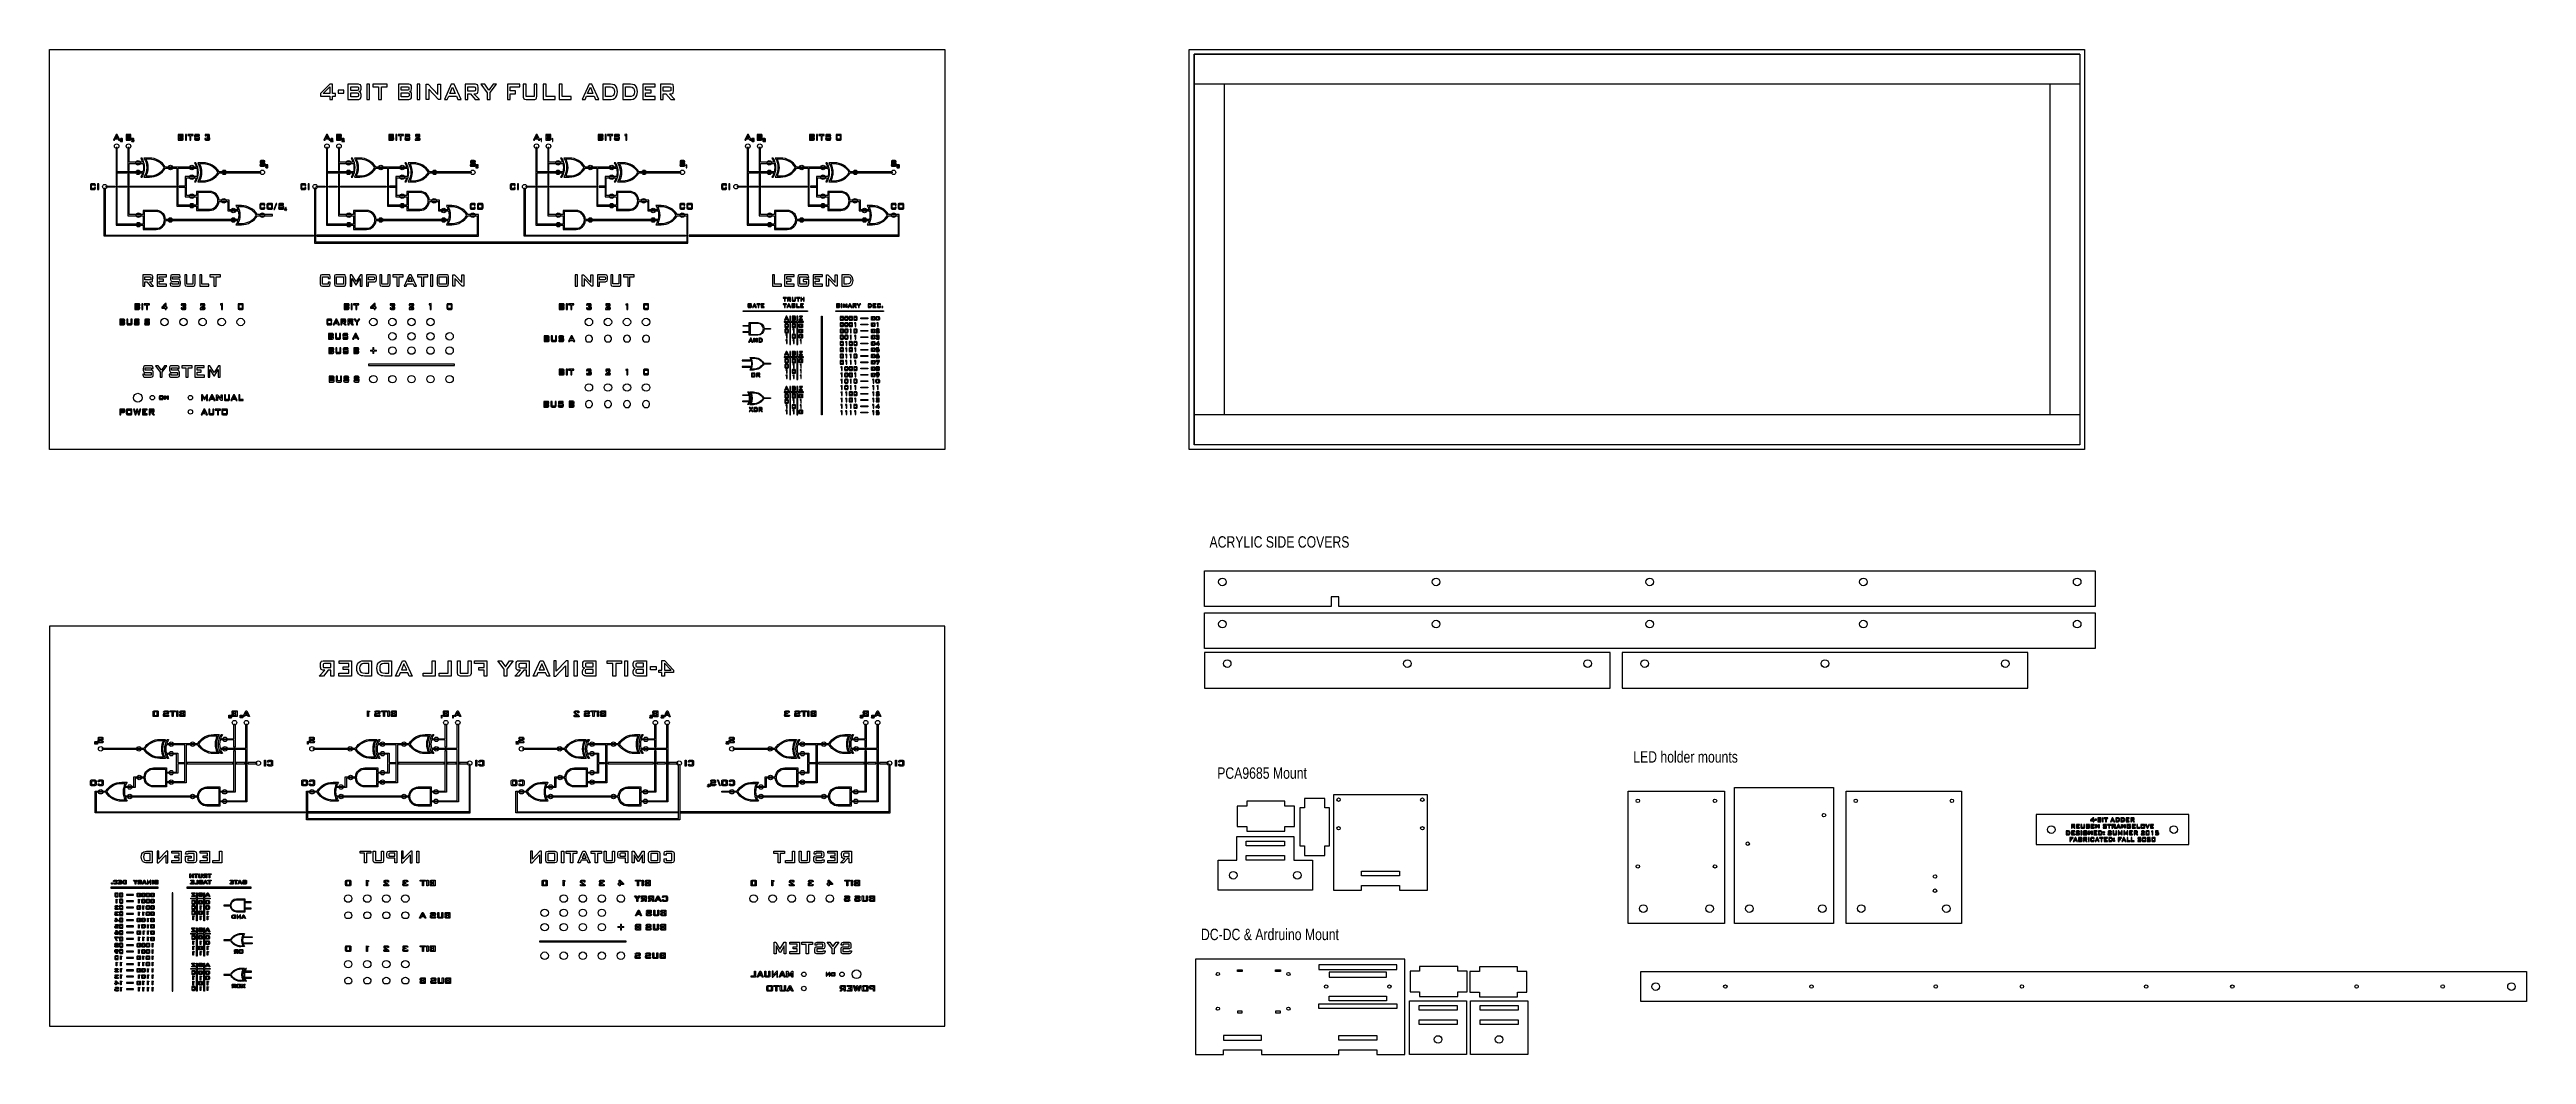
# Model space of a CAD drawing. Header units: inches. Extents: x 17631.1 to 17696.1, y 16284.5 to 16310.9.
import ezdxf

# ---------------------------------------------------------------- set-up
doc = ezdxf.new("R2010")
doc.units = ezdxf.units.IN
doc.header["$MEASUREMENT"] = 0
doc.styles.get("Standard").update_dxf_attribs({"font": 'arial.ttf'})

msp = doc.modelspace()

# ---------------------------------------------------------------- texts
at = {"color": 2, "char_height": 0.3, "attachment_point": 1}
for s, insert in [('{\\fBankGothic-trimmed|b0|i0|c0|p34;\\W0.8;ACRYLIC SIDE COVERS}', (17661.558, 16298.126)), ('{\\fBankGothic-trimmed|b0|i0|c0|p34;\\W0.8;LED holder mounts}', (17672.682, 16292.483)), ('{\\fBankGothic-trimmed|b0|i0|c0|p34;\\W0.8;PCA9685 Mount}', (17661.761, 16292.058)), ('{\\fBankGothic-trimmed|b0|i0|c0|p34;\\W0.8;DC-DC & Ardruino Mount}', (17661.335, 16287.822))]:
    msp.add_mtext_dynamic_manual_height_columns(s, width=14.87488, gutter_width=1, heights=[0], dxfattribs=dict(at, insert=insert))

# ---------------------------------------------------------------- blocks, each defined once
blk = doc.blocks.new('Frame')
at = {"color": 7, "linetype": 'ByBlock'}
for p, q in [((4506.05, 308.231), (4506.05, 284.981)), ((4506.05, 308.231), (4516.3, 308.231)), ((4506.837, 308.231), (4506.837, 284.981)), ((4515.513, 308.231), (4515.513, 284.981)), ((4516.3, 308.231), (4516.3, 284.981)), ((4506.837, 307.444), (4515.513, 307.444)), ((4506.837, 285.768), (4515.513, 285.768)), ((4506.05, 284.981), (4516.3, 284.981))]:
    blk.add_line(p, q, dxfattribs=at)

# ---------------------------------------------------------------- linework, layer by layer
at = {"color": 2, "linetype": 'ByBlock'}
for p, q in [((17642.18, 16307.695), (17642.18, 16307.665)), ((17653.227, 16307.695), (17653.227, 16307.665)), ((17647.806, 16306.03), (17647.806, 16306)), ((17632.49, 16292.558), (17632.49, 16292.528)), ((17643.537, 16292.558), (17643.537, 16292.528)), ((17637.911, 16290.893), (17637.911, 16290.863))]:
    msp.add_line(p, q, dxfattribs=at)
at = {"color": 2}
for p, q in [((17649.491, 16302.823), (17649.587, 16302.823)), ((17649.491, 16302.493), (17649.587, 16302.493)), ((17649.491, 16301.914), (17649.587, 16301.914)), ((17649.491, 16301.584), (17649.587, 16301.584)), ((17636.226, 16287.686), (17636.131, 16287.686)), ((17636.226, 16287.356), (17636.131, 16287.356)), ((17636.226, 16286.777), (17636.131, 16286.777)), ((17636.226, 16286.447), (17636.131, 16286.447))]:
    msp.add_line(p, q, dxfattribs=at)
at = {"color": 1}
for points in [[(17631.109, 16310.904), (17654.609, 16310.904), (17654.609, 16300.404), (17631.109, 16300.404)], [(17661.028, 16310.904), (17684.528, 16310.904), (17684.528, 16300.404), (17661.028, 16300.404)], [(17664.954, 16296.533), (17664.754, 16296.533), (17664.754, 16296.283), (17661.429, 16296.283), (17661.429, 16297.22), (17684.804, 16297.22), (17684.804, 16296.283), (17664.954, 16296.283)], [(17654.609, 16295.767), (17631.109, 16295.767), (17631.109, 16285.267), (17654.609, 16285.267)], [(17661.429, 16295.075), (17661.429, 16294.138), (17672.079, 16294.138), (17672.079, 16295.075)], [(17672.391, 16295.075), (17672.391, 16294.138), (17683.041, 16294.138), (17683.041, 16295.075)], [(17663.538, 16291.042), (17663.538, 16291.167), (17662.538, 16291.167), (17662.538, 16291.042), (17662.288, 16291.042), (17662.288, 16290.505), (17662.538, 16290.505), (17662.538, 16290.38), (17663.538, 16290.38), (17663.538, 16290.505), (17663.788, 16290.505), (17663.788, 16291.042)], [(17664.588, 16289.994), (17664.713, 16289.994), (17664.713, 16290.994), (17664.588, 16290.994), (17664.588, 16291.244), (17664.051, 16291.244), (17664.051, 16290.994), (17663.926, 16290.994), (17663.926, 16289.994), (17664.051, 16289.994), (17664.051, 16289.744), (17664.588, 16289.744)], [(17666.547, 16288.834), (17667.282, 16288.834), (17667.282, 16291.334), (17664.812, 16291.334), (17664.812, 16288.834), (17665.547, 16288.834), (17665.547, 16288.959), (17666.547, 16288.959)], [(17672.553, 16291.429), (17675.078, 16291.429), (17675.078, 16287.958), (17672.553, 16287.958)], [(17675.339, 16291.529), (17677.939, 16291.529), (17677.939, 16287.958), (17675.339, 16287.958)], [(17678.273, 16291.429), (17681.298, 16291.429), (17681.298, 16287.958), (17678.273, 16287.958)], [(17683.263, 16290.032), (17687.267, 16290.032), (17687.267, 16290.819), (17683.263, 16290.819)], [(17663.774, 16289.621), (17664.259, 16289.621), (17664.259, 16288.834), (17661.789, 16288.834), (17661.789, 16289.621), (17662.274, 16289.621), (17662.274, 16290.246), (17663.774, 16290.246)], [(17662.524, 16290.121), (17663.524, 16290.121), (17663.524, 16289.996), (17662.524, 16289.996)], [(17662.524, 16289.746), (17663.524, 16289.746), (17663.524, 16289.621), (17662.524, 16289.621)], [(17665.547, 16289.334), (17666.547, 16289.334), (17666.547, 16289.209), (17665.547, 16289.209)], [(17661.927, 16284.521), (17661.927, 16284.646), (17662.927, 16284.646), (17662.927, 16284.521), (17664.952, 16284.521), (17664.952, 16284.646), (17665.952, 16284.646), (17665.952, 16284.521), (17666.687, 16284.521), (17666.687, 16287.021), (17661.192, 16287.021), (17661.192, 16284.521)], [(17662.29, 16286.696), (17662.29, 16286.746), (17662.415, 16286.746), (17662.415, 16286.696)], [(17663.295, 16286.696), (17663.295, 16286.746), (17663.42, 16286.746), (17663.42, 16286.696)], [(17664.427, 16286.753), (17666.477, 16286.753), (17666.477, 16286.878), (17664.427, 16286.878)], [(17664.702, 16286.553), (17666.202, 16286.553), (17666.202, 16286.678), (17664.702, 16286.678)], [(17668.075, 16286.704), (17668.075, 16286.829), (17667.075, 16286.829), (17667.075, 16286.704), (17666.825, 16286.704), (17666.825, 16286.167), (17667.075, 16286.167), (17667.075, 16286.042), (17668.075, 16286.042), (17668.075, 16286.167), (17668.325, 16286.167), (17668.325, 16286.704)], [(17669.643, 16286.695), (17669.643, 16286.82), (17668.643, 16286.82), (17668.643, 16286.695), (17668.393, 16286.695), (17668.393, 16286.158), (17668.643, 16286.158), (17668.643, 16286.033), (17669.643, 16286.033), (17669.643, 16286.158), (17669.893, 16286.158), (17669.893, 16286.695)], [(17672.88, 16286.697), (17696.13, 16286.697), (17696.13, 16285.91), (17672.88, 16285.91)], [(17664.702, 16286.053), (17666.202, 16286.053), (17666.202, 16285.928), (17664.702, 16285.928)], [(17666.809, 16285.933), (17668.309, 16285.933), (17668.309, 16284.521), (17666.809, 16284.521)], [(17668.412, 16285.933), (17669.912, 16285.933), (17669.912, 16284.521), (17668.412, 16284.521)], [(17662.29, 16285.661), (17662.29, 16285.611), (17662.415, 16285.611), (17662.415, 16285.661)], [(17663.295, 16285.661), (17663.295, 16285.611), (17663.42, 16285.611), (17663.42, 16285.661)], [(17664.427, 16285.853), (17666.477, 16285.853), (17666.477, 16285.728), (17664.427, 16285.728)], [(17667.059, 16285.808), (17668.059, 16285.808), (17668.059, 16285.683), (17667.059, 16285.683)], [(17667.059, 16285.433), (17668.059, 16285.433), (17668.059, 16285.308), (17667.059, 16285.308)], [(17668.662, 16285.808), (17669.662, 16285.808), (17669.662, 16285.683), (17668.662, 16285.683)], [(17668.662, 16285.433), (17669.662, 16285.433), (17669.662, 16285.308), (17668.662, 16285.308)], [(17662.927, 16285.021), (17661.927, 16285.021), (17661.927, 16284.896), (17662.927, 16284.896)], [(17664.952, 16285.021), (17665.952, 16285.021), (17665.952, 16284.896), (17664.952, 16284.896)]]:
    msp.add_lwpolyline(points, close=True, dxfattribs=at)
at = {"color": 2}
for points in [[(17661.153, 16310.779), (17684.403, 16310.779), (17684.403, 16300.529), (17661.153, 16300.529)], [(17638.545, 16308.562), (17638.536, 16308.564), (17638.505, 16308.564), (17638.501, 16308.564), (17638.494, 16308.561), (17638.493, 16308.56), (17638.491, 16308.549), (17638.491, 16308.539), (17638.503, 16308.539), (17638.503, 16308.551), (17638.537, 16308.551), (17638.537, 16308.541), (17638.496, 16308.509), (17638.49, 16308.503), (17638.488, 16308.495), (17638.488, 16308.489), (17638.542, 16308.489), (17638.55, 16308.492), (17638.55, 16308.493), (17638.552, 16308.503), (17638.552, 16308.509), (17638.541, 16308.509), (17638.541, 16308.502), (17638.506, 16308.502), (17638.542, 16308.529), (17638.548, 16308.536), (17638.549, 16308.544), (17638.549, 16308.552), (17638.547, 16308.561)], [(17638.842, 16308.562), (17638.833, 16308.564), (17638.802, 16308.564), (17638.798, 16308.564), (17638.791, 16308.561), (17638.79, 16308.56), (17638.788, 16308.55), (17638.788, 16308.54), (17638.8, 16308.54), (17638.8, 16308.551), (17638.835, 16308.551), (17638.835, 16308.542), (17638.793, 16308.51), (17638.787, 16308.504), (17638.785, 16308.496), (17638.785, 16308.489), (17638.84, 16308.489), (17638.847, 16308.492), (17638.848, 16308.493), (17638.85, 16308.504), (17638.85, 16308.51), (17638.838, 16308.51), (17638.838, 16308.503), (17638.804, 16308.503), (17638.839, 16308.529), (17638.845, 16308.536), (17638.847, 16308.544), (17638.847, 16308.552), (17638.844, 16308.561)], [(17642.301, 16307.816), (17642.3, 16307.808), (17642.3, 16307.801), (17642.354, 16307.801), (17642.361, 16307.804), (17642.362, 16307.805), (17642.364, 16307.816), (17642.364, 16307.822), (17642.353, 16307.822), (17642.353, 16307.815), (17642.318, 16307.815), (17642.353, 16307.841), (17642.36, 16307.848), (17642.361, 16307.857), (17642.361, 16307.864), (17642.358, 16307.873), (17642.356, 16307.874), (17642.347, 16307.876), (17642.317, 16307.876), (17642.312, 16307.876), (17642.306, 16307.873), (17642.305, 16307.872), (17642.303, 16307.862), (17642.303, 16307.852), (17642.315, 16307.852), (17642.315, 16307.863), (17642.349, 16307.863), (17642.349, 16307.854), (17642.307, 16307.822)], [(17633.228, 16307.29), (17633.228, 16307.32), (17634.424, 16307.32), (17634.424, 16307.29)], [(17638.751, 16307.29), (17638.751, 16307.32), (17639.947, 16307.32), (17639.947, 16307.29)], [(17644.25, 16307.29), (17644.25, 16307.32), (17645.446, 16307.32), (17645.446, 16307.29)], [(17649.798, 16307.29), (17649.798, 16307.32), (17650.994, 16307.32), (17650.994, 16307.29)], [(17639.484, 16302.61), (17641.737, 16302.61), (17641.737, 16302.64), (17639.484, 16302.64)], [(17646.875, 16293.425), (17646.884, 16293.427), (17646.915, 16293.427), (17646.919, 16293.427), (17646.926, 16293.424), (17646.927, 16293.423), (17646.929, 16293.412), (17646.929, 16293.403), (17646.917, 16293.403), (17646.917, 16293.414), (17646.883, 16293.414), (17646.883, 16293.405), (17646.925, 16293.372), (17646.93, 16293.366), (17646.932, 16293.359), (17646.932, 16293.352), (17646.878, 16293.352), (17646.871, 16293.355), (17646.87, 16293.356), (17646.868, 16293.366), (17646.868, 16293.372), (17646.879, 16293.372), (17646.879, 16293.366), (17646.914, 16293.366), (17646.878, 16293.392), (17646.872, 16293.399), (17646.871, 16293.407), (17646.871, 16293.415), (17646.873, 16293.424)], [(17647.173, 16293.425), (17647.182, 16293.427), (17647.213, 16293.427), (17647.217, 16293.427), (17647.224, 16293.424), (17647.224, 16293.422), (17647.226, 16293.412), (17647.226, 16293.402), (17647.214, 16293.402), (17647.214, 16293.414), (17647.18, 16293.414), (17647.18, 16293.404), (17647.222, 16293.372), (17647.228, 16293.366), (17647.23, 16293.358), (17647.23, 16293.352), (17647.175, 16293.352), (17647.168, 16293.355), (17647.167, 16293.356), (17647.165, 16293.366), (17647.165, 16293.372), (17647.176, 16293.372), (17647.176, 16293.365), (17647.211, 16293.365), (17647.176, 16293.392), (17647.169, 16293.399), (17647.168, 16293.407), (17647.168, 16293.415), (17647.171, 16293.424)], [(17643.416, 16292.679), (17643.418, 16292.671), (17643.418, 16292.664), (17643.364, 16292.664), (17643.356, 16292.667), (17643.356, 16292.668), (17643.354, 16292.679), (17643.354, 16292.684), (17643.365, 16292.684), (17643.365, 16292.678), (17643.4, 16292.678), (17643.364, 16292.704), (17643.358, 16292.711), (17643.357, 16292.719), (17643.357, 16292.727), (17643.359, 16292.736), (17643.361, 16292.737), (17643.37, 16292.739), (17643.401, 16292.739), (17643.405, 16292.739), (17643.412, 16292.736), (17643.413, 16292.735), (17643.415, 16292.724), (17643.415, 16292.715), (17643.403, 16292.715), (17643.403, 16292.726), (17643.369, 16292.726), (17643.369, 16292.717), (17643.41, 16292.684)], [(17635.92, 16292.153), (17635.92, 16292.183), (17634.724, 16292.183), (17634.724, 16292.153)], [(17641.467, 16292.153), (17641.467, 16292.183), (17640.271, 16292.183), (17640.271, 16292.153)], [(17646.967, 16292.153), (17646.967, 16292.183), (17645.771, 16292.183), (17645.771, 16292.153)], [(17652.49, 16292.153), (17652.49, 16292.183), (17651.294, 16292.183), (17651.294, 16292.153)], [(17646.234, 16287.473), (17643.981, 16287.473), (17643.981, 16287.503), (17646.234, 16287.503)]]:
    msp.add_lwpolyline(points, close=True, dxfattribs=at)
at = {"color": 2, "flags": 128}
for points in [[(17638.614, 16309.683), (17638.614, 16309.747), (17638.535, 16309.747), (17638.535, 16309.998), (17638.465, 16309.998), (17638.226, 16309.747), (17638.226, 16309.683), (17638.468, 16309.683), (17638.468, 16309.589), (17638.535, 16309.589), (17638.535, 16309.683)], [(17639.288, 16309.723), (17639.274, 16309.776), (17639.233, 16309.799), (17639.274, 16309.82), (17639.288, 16309.866), (17639.288, 16309.925), (17639.271, 16309.975), (17639.262, 16309.98), (17639.215, 16309.992), (17638.941, 16309.992), (17638.941, 16309.592), (17639.195, 16309.592), (17639.227, 16309.595), (17639.265, 16309.613), (17639.274, 16309.621), (17639.288, 16309.671)], [(17639.507, 16309.992), (17639.434, 16309.992), (17639.434, 16309.592), (17639.507, 16309.592)], [(17639.968, 16309.922), (17639.968, 16309.992), (17639.598, 16309.992), (17639.598, 16309.922), (17639.746, 16309.922), (17639.746, 16309.592), (17639.819, 16309.592), (17639.819, 16309.922)], [(17643.203, 16309.744), (17643.337, 16309.744), (17643.337, 16309.817), (17643.203, 16309.817), (17643.203, 16309.922), (17643.451, 16309.922), (17643.451, 16309.992), (17643.127, 16309.992), (17643.127, 16309.592), (17643.203, 16309.592)], [(17643.83, 16309.992), (17643.83, 16309.668), (17643.617, 16309.668), (17643.617, 16309.992), (17643.541, 16309.992), (17643.541, 16309.686), (17643.544, 16309.656), (17643.559, 16309.613), (17643.573, 16309.601), (17643.623, 16309.592), (17643.824, 16309.592), (17643.851, 16309.595), (17643.886, 16309.613), (17643.894, 16309.627), (17643.903, 16309.686), (17643.903, 16309.992)], [(17644.142, 16309.668), (17644.142, 16309.992), (17644.067, 16309.992), (17644.067, 16309.592), (17644.382, 16309.592), (17644.382, 16309.668)], [(17644.566, 16309.668), (17644.566, 16309.992), (17644.49, 16309.992), (17644.49, 16309.592), (17644.805, 16309.592), (17644.805, 16309.668)], [(17645.345, 16309.992), (17645.272, 16309.992), (17645.091, 16309.592), (17645.167, 16309.592), (17645.202, 16309.68), (17645.406, 16309.68), (17645.444, 16309.592), (17645.528, 16309.592)], [(17646.013, 16309.852), (17645.998, 16309.902), (17645.972, 16309.942), (17645.966, 16309.948), (17645.931, 16309.975), (17645.887, 16309.989), (17645.835, 16309.992), (17645.631, 16309.992), (17645.631, 16309.592), (17645.817, 16309.592), (17645.855, 16309.595), (17645.896, 16309.601), (17645.908, 16309.604), (17645.949, 16309.624), (17645.975, 16309.651), (17646.001, 16309.694), (17646.013, 16309.738), (17646.019, 16309.797)], [(17646.538, 16309.852), (17646.524, 16309.902), (17646.497, 16309.942), (17646.491, 16309.948), (17646.454, 16309.975), (17646.413, 16309.989), (17646.36, 16309.992), (17646.156, 16309.992), (17646.156, 16309.592), (17646.343, 16309.592), (17646.381, 16309.595), (17646.421, 16309.601), (17646.433, 16309.604), (17646.474, 16309.624), (17646.497, 16309.651), (17646.527, 16309.694), (17646.538, 16309.738), (17646.544, 16309.797)], [(17646.754, 16309.668), (17646.754, 16309.767), (17646.903, 16309.767), (17646.903, 16309.834), (17646.754, 16309.834), (17646.754, 16309.925), (17647.008, 16309.925), (17647.008, 16309.992), (17646.681, 16309.992), (17646.681, 16309.592), (17647.011, 16309.592), (17647.011, 16309.668)], [(17638.468, 16309.747), (17638.293, 16309.747), (17638.468, 16309.928)], [(17638.83, 16309.84), (17638.684, 16309.84), (17638.684, 16309.759), (17638.83, 16309.759)], [(17639.218, 16309.899), (17639.218, 16309.861), (17639.212, 16309.84), (17639.183, 16309.831), (17639.014, 16309.831), (17639.014, 16309.928), (17639.183, 16309.928), (17639.212, 16309.922)], [(17639.221, 16309.732), (17639.221, 16309.7), (17639.212, 16309.674), (17639.183, 16309.665), (17639.014, 16309.665), (17639.014, 16309.767), (17639.183, 16309.767), (17639.212, 16309.759)], [(17645.374, 16309.753), (17645.234, 16309.753), (17645.307, 16309.913)], [(17645.934, 16309.738), (17645.911, 16309.697), (17645.896, 16309.688), (17645.855, 16309.674), (17645.8, 16309.668), (17645.704, 16309.668), (17645.704, 16309.922), (17645.838, 16309.922), (17645.879, 16309.916), (17645.917, 16309.89), (17645.934, 16309.855), (17645.943, 16309.797)], [(17646.459, 16309.738), (17646.436, 16309.697), (17646.421, 16309.688), (17646.381, 16309.674), (17646.325, 16309.668), (17646.229, 16309.668), (17646.229, 16309.922), (17646.363, 16309.922), (17646.404, 16309.916), (17646.439, 16309.89), (17646.459, 16309.855), (17646.468, 16309.797)], [(17647.422, 16309.893), (17647.422, 16309.843), (17647.414, 16309.82), (17647.387, 16309.814), (17647.221, 16309.814), (17647.221, 16309.925), (17647.387, 16309.925), (17647.414, 16309.916)], [(17636.764, 16307.956), (17636.764, 16307.964), (17636.758, 16307.982), (17636.753, 16307.986), (17636.735, 16307.989), (17636.666, 16307.989), (17636.656, 16307.989), (17636.643, 16307.982), (17636.64, 16307.976), (17636.637, 16307.954), (17636.637, 16307.937), (17636.637, 16307.926), (17636.643, 16307.909), (17636.648, 16307.905), (17636.666, 16307.902), (17636.741, 16307.902), (17636.741, 16307.867), (17636.656, 16307.867), (17636.656, 16307.879), (17636.632, 16307.879), (17636.632, 16307.875), (17636.632, 16307.864), (17636.638, 16307.847), (17636.643, 16307.842), (17636.662, 16307.839), (17636.736, 16307.839), (17636.746, 16307.84), (17636.76, 16307.847), (17636.763, 16307.852), (17636.766, 16307.875), (17636.766, 16307.895), (17636.765, 16307.906), (17636.76, 16307.923), (17636.755, 16307.927), (17636.736, 16307.931), (17636.661, 16307.931), (17636.661, 16307.963), (17636.74, 16307.963), (17636.74, 16307.953), (17636.764, 16307.953)], [(17642.287, 16307.956), (17642.287, 16307.964), (17642.281, 16307.982), (17642.276, 16307.985), (17642.258, 16307.989), (17642.189, 16307.989), (17642.179, 16307.988), (17642.166, 16307.982), (17642.163, 16307.976), (17642.16, 16307.953), (17642.16, 16307.937), (17642.16, 16307.926), (17642.166, 16307.909), (17642.171, 16307.905), (17642.189, 16307.901), (17642.264, 16307.901), (17642.264, 16307.867), (17642.179, 16307.867), (17642.179, 16307.879), (17642.155, 16307.878), (17642.155, 16307.874), (17642.155, 16307.863), (17642.161, 16307.846), (17642.166, 16307.842), (17642.185, 16307.839), (17642.259, 16307.839), (17642.269, 16307.84), (17642.283, 16307.846), (17642.286, 16307.852), (17642.289, 16307.874), (17642.289, 16307.895), (17642.288, 16307.906), (17642.283, 16307.923), (17642.278, 16307.927), (17642.259, 16307.93), (17642.184, 16307.93), (17642.184, 16307.963), (17642.263, 16307.963), (17642.263, 16307.953), (17642.287, 16307.953)], [(17647.787, 16307.956), (17647.787, 16307.964), (17647.78, 16307.982), (17647.775, 16307.986), (17647.757, 16307.989), (17647.689, 16307.989), (17647.679, 16307.989), (17647.666, 16307.982), (17647.662, 16307.976), (17647.659, 16307.954), (17647.659, 16307.937), (17647.66, 16307.926), (17647.666, 16307.909), (17647.671, 16307.905), (17647.689, 16307.902), (17647.764, 16307.902), (17647.764, 16307.867), (17647.679, 16307.867), (17647.679, 16307.879), (17647.654, 16307.879), (17647.654, 16307.875), (17647.655, 16307.864), (17647.661, 16307.847), (17647.666, 16307.842), (17647.684, 16307.839), (17647.759, 16307.839), (17647.769, 16307.84), (17647.782, 16307.847), (17647.786, 16307.852), (17647.789, 16307.875), (17647.789, 16307.895), (17647.788, 16307.906), (17647.782, 16307.923), (17647.777, 16307.927), (17647.759, 16307.931), (17647.684, 16307.931), (17647.684, 16307.963), (17647.762, 16307.963), (17647.762, 16307.953), (17647.787, 16307.953)], [(17653.334, 16307.956), (17653.334, 16307.964), (17653.328, 16307.982), (17653.323, 16307.986), (17653.305, 16307.989), (17653.236, 16307.989), (17653.226, 16307.989), (17653.213, 16307.982), (17653.21, 16307.976), (17653.207, 16307.954), (17653.207, 16307.937), (17653.207, 16307.926), (17653.213, 16307.909), (17653.218, 16307.905), (17653.236, 16307.902), (17653.311, 16307.902), (17653.311, 16307.867), (17653.226, 16307.867), (17653.226, 16307.879), (17653.202, 16307.879), (17653.202, 16307.875), (17653.202, 16307.864), (17653.208, 16307.847), (17653.213, 16307.842), (17653.232, 16307.839), (17653.306, 16307.839), (17653.316, 16307.84), (17653.33, 16307.847), (17653.333, 16307.852), (17653.336, 16307.875), (17653.336, 16307.895), (17653.335, 16307.906), (17653.33, 16307.923), (17653.325, 16307.927), (17653.306, 16307.931), (17653.231, 16307.931), (17653.231, 16307.963), (17653.31, 16307.963), (17653.31, 16307.953), (17653.334, 16307.953)], [(17637.253, 16306.831), (17637.253, 16306.839), (17637.247, 16306.857), (17637.242, 16306.861), (17637.224, 16306.864), (17637.156, 16306.864), (17637.145, 16306.864), (17637.132, 16306.857), (17637.129, 16306.851), (17637.126, 16306.829), (17637.126, 16306.812), (17637.126, 16306.801), (17637.132, 16306.784), (17637.137, 16306.78), (17637.156, 16306.777), (17637.23, 16306.777), (17637.23, 16306.742), (17637.145, 16306.742), (17637.145, 16306.754), (17637.121, 16306.754), (17637.121, 16306.75), (17637.121, 16306.739), (17637.127, 16306.722), (17637.132, 16306.717), (17637.151, 16306.714), (17637.225, 16306.714), (17637.235, 16306.715), (17637.249, 16306.722), (17637.252, 16306.727), (17637.255, 16306.75), (17637.255, 16306.77), (17637.254, 16306.781), (17637.249, 16306.798), (17637.244, 16306.802), (17637.225, 16306.806), (17637.15, 16306.806), (17637.15, 16306.838), (17637.229, 16306.838), (17637.229, 16306.828), (17637.253, 16306.828)], [(17633.735, 16303.792), (17633.735, 16303.8), (17633.729, 16303.817), (17633.724, 16303.821), (17633.705, 16303.825), (17633.637, 16303.825), (17633.627, 16303.824), (17633.614, 16303.817), (17633.611, 16303.812), (17633.608, 16303.789), (17633.608, 16303.773), (17633.608, 16303.762), (17633.614, 16303.744), (17633.619, 16303.74), (17633.637, 16303.737), (17633.712, 16303.737), (17633.712, 16303.703), (17633.627, 16303.703), (17633.627, 16303.714), (17633.602, 16303.714), (17633.602, 16303.71), (17633.603, 16303.699), (17633.609, 16303.682), (17633.614, 16303.678), (17633.632, 16303.674), (17633.707, 16303.674), (17633.717, 16303.675), (17633.731, 16303.682), (17633.734, 16303.687), (17633.737, 16303.71), (17633.737, 16303.73), (17633.736, 16303.741), (17633.731, 16303.758), (17633.725, 16303.763), (17633.707, 16303.766), (17633.632, 16303.766), (17633.632, 16303.798), (17633.71, 16303.798), (17633.71, 16303.788), (17633.735, 16303.789)], [(17639.233, 16302.292), (17639.232, 16302.3), (17639.226, 16302.317), (17639.221, 16302.321), (17639.203, 16302.325), (17639.135, 16302.325), (17639.125, 16302.324), (17639.111, 16302.317), (17639.108, 16302.312), (17639.105, 16302.289), (17639.105, 16302.273), (17639.105, 16302.262), (17639.111, 16302.244), (17639.116, 16302.24), (17639.135, 16302.237), (17639.21, 16302.237), (17639.21, 16302.203), (17639.125, 16302.203), (17639.125, 16302.214), (17639.1, 16302.214), (17639.1, 16302.21), (17639.101, 16302.199), (17639.107, 16302.182), (17639.112, 16302.178), (17639.13, 16302.174), (17639.204, 16302.174), (17639.215, 16302.175), (17639.228, 16302.182), (17639.231, 16302.187), (17639.234, 16302.21), (17639.234, 16302.23), (17639.234, 16302.241), (17639.228, 16302.258), (17639.223, 16302.263), (17639.204, 16302.266), (17639.13, 16302.266), (17639.13, 16302.298), (17639.208, 16302.298), (17639.208, 16302.288), (17639.233, 16302.289)], [(17634.089, 16301.737), (17634.089, 16301.789), (17634.089, 16301.797), (17634.085, 16301.808), (17634.081, 16301.811), (17634.069, 16301.813), (17634.01, 16301.813), (17634.004, 16301.813), (17633.995, 16301.808), (17633.993, 16301.804), (17633.99, 16301.789), (17633.99, 16301.737), (17633.991, 16301.729), (17633.995, 16301.718), (17633.998, 16301.715), (17634.01, 16301.713), (17634.069, 16301.713), (17634.076, 16301.713), (17634.085, 16301.718), (17634.087, 16301.721)], [(17634.009, 16301.795), (17634.07, 16301.795), (17634.07, 16301.732), (17634.009, 16301.732)], [(17634.222, 16301.713), (17634.21, 16301.713), (17634.145, 16301.781), (17634.145, 16301.713), (17634.128, 16301.713), (17634.128, 16301.813), (17634.141, 16301.813), (17634.205, 16301.746), (17634.205, 16301.813), (17634.222, 16301.813)], [(17638.295, 16294.756), (17638.295, 16294.706), (17638.304, 16294.683), (17638.33, 16294.677), (17638.497, 16294.677), (17638.497, 16294.788), (17638.33, 16294.788), (17638.304, 16294.779)], [(17638.963, 16294.531), (17638.963, 16294.63), (17638.815, 16294.63), (17638.815, 16294.697), (17638.963, 16294.697), (17638.963, 16294.788), (17638.71, 16294.788), (17638.71, 16294.855), (17639.036, 16294.855), (17639.036, 16294.455), (17638.707, 16294.455), (17638.707, 16294.531)], [(17639.179, 16294.715), (17639.194, 16294.764), (17639.22, 16294.805), (17639.226, 16294.811), (17639.264, 16294.837), (17639.305, 16294.852), (17639.357, 16294.855), (17639.562, 16294.855), (17639.562, 16294.455), (17639.375, 16294.455), (17639.337, 16294.458), (17639.296, 16294.464), (17639.284, 16294.467), (17639.244, 16294.487), (17639.22, 16294.513), (17639.191, 16294.557), (17639.179, 16294.601), (17639.174, 16294.659)], [(17639.258, 16294.601), (17639.281, 16294.56), (17639.296, 16294.551), (17639.337, 16294.537), (17639.392, 16294.531), (17639.489, 16294.531), (17639.489, 16294.785), (17639.354, 16294.785), (17639.314, 16294.779), (17639.279, 16294.753), (17639.258, 16294.718), (17639.249, 16294.659)], [(17639.705, 16294.715), (17639.719, 16294.764), (17639.746, 16294.805), (17639.751, 16294.811), (17639.786, 16294.837), (17639.83, 16294.852), (17639.883, 16294.855), (17640.087, 16294.855), (17640.087, 16294.455), (17639.9, 16294.455), (17639.862, 16294.458), (17639.821, 16294.464), (17639.81, 16294.467), (17639.769, 16294.487), (17639.743, 16294.513), (17639.716, 16294.557), (17639.705, 16294.601), (17639.699, 16294.659)], [(17639.783, 16294.601), (17639.807, 16294.56), (17639.821, 16294.551), (17639.862, 16294.537), (17639.918, 16294.531), (17640.014, 16294.531), (17640.014, 16294.785), (17639.88, 16294.785), (17639.839, 16294.779), (17639.801, 16294.753), (17639.783, 16294.718), (17639.775, 16294.659)], [(17640.373, 16294.855), (17640.446, 16294.855), (17640.627, 16294.455), (17640.551, 16294.455), (17640.516, 16294.543), (17640.312, 16294.543), (17640.274, 16294.455), (17640.189, 16294.455)], [(17640.344, 16294.616), (17640.484, 16294.616), (17640.411, 16294.776)], [(17641.152, 16294.531), (17641.152, 16294.855), (17641.228, 16294.855), (17641.228, 16294.455), (17640.913, 16294.455), (17640.913, 16294.531)], [(17641.575, 16294.531), (17641.575, 16294.855), (17641.651, 16294.855), (17641.651, 16294.455), (17641.336, 16294.455), (17641.336, 16294.531)], [(17641.887, 16294.855), (17641.887, 16294.531), (17642.1, 16294.531), (17642.1, 16294.855), (17642.176, 16294.855), (17642.176, 16294.548), (17642.173, 16294.519), (17642.159, 16294.475), (17642.144, 16294.464), (17642.095, 16294.455), (17641.893, 16294.455), (17641.867, 16294.458), (17641.832, 16294.475), (17641.823, 16294.49), (17641.814, 16294.548), (17641.814, 16294.855)], [(17642.515, 16294.607), (17642.38, 16294.607), (17642.38, 16294.68), (17642.515, 16294.68), (17642.515, 16294.785), (17642.267, 16294.785), (17642.267, 16294.855), (17642.591, 16294.855), (17642.591, 16294.455), (17642.515, 16294.455)], [(17645.749, 16294.785), (17645.749, 16294.855), (17646.12, 16294.855), (17646.12, 16294.785), (17645.971, 16294.785), (17645.971, 16294.455), (17645.898, 16294.455), (17645.898, 16294.785)], [(17646.211, 16294.855), (17646.283, 16294.855), (17646.283, 16294.455), (17646.211, 16294.455)], [(17646.429, 16294.586), (17646.444, 16294.639), (17646.485, 16294.662), (17646.444, 16294.683), (17646.429, 16294.729), (17646.429, 16294.788), (17646.447, 16294.837), (17646.456, 16294.843), (17646.502, 16294.855), (17646.777, 16294.855), (17646.777, 16294.455), (17646.523, 16294.455), (17646.491, 16294.458), (17646.453, 16294.475), (17646.444, 16294.484), (17646.429, 16294.534)], [(17646.496, 16294.595), (17646.496, 16294.563), (17646.505, 16294.537), (17646.534, 16294.528), (17646.704, 16294.528), (17646.704, 16294.63), (17646.534, 16294.63), (17646.505, 16294.621)], [(17646.499, 16294.762), (17646.499, 16294.724), (17646.505, 16294.703), (17646.534, 16294.694), (17646.704, 16294.694), (17646.704, 16294.791), (17646.534, 16294.791), (17646.505, 16294.785)], [(17646.887, 16294.703), (17647.033, 16294.703), (17647.033, 16294.621), (17646.887, 16294.621)], [(17647.103, 16294.545), (17647.103, 16294.61), (17647.182, 16294.61), (17647.182, 16294.861), (17647.252, 16294.861), (17647.491, 16294.61), (17647.491, 16294.545), (17647.249, 16294.545), (17647.249, 16294.452), (17647.182, 16294.452), (17647.182, 16294.545)], [(17647.249, 16294.61), (17647.424, 16294.61), (17647.249, 16294.791)], [(17632.383, 16292.819), (17632.383, 16292.827), (17632.39, 16292.845), (17632.395, 16292.849), (17632.413, 16292.852), (17632.481, 16292.852), (17632.491, 16292.851), (17632.505, 16292.845), (17632.508, 16292.839), (17632.511, 16292.817), (17632.511, 16292.8), (17632.51, 16292.789), (17632.505, 16292.772), (17632.5, 16292.768), (17632.481, 16292.764), (17632.406, 16292.764), (17632.406, 16292.73), (17632.491, 16292.73), (17632.491, 16292.742), (17632.516, 16292.741), (17632.516, 16292.738), (17632.515, 16292.727), (17632.509, 16292.709), (17632.504, 16292.705), (17632.486, 16292.702), (17632.412, 16292.702), (17632.401, 16292.703), (17632.388, 16292.709), (17632.385, 16292.715), (17632.382, 16292.738), (17632.382, 16292.758), (17632.382, 16292.769), (17632.388, 16292.786), (17632.393, 16292.79), (17632.412, 16292.794), (17632.486, 16292.794), (17632.486, 16292.826), (17632.408, 16292.826), (17632.408, 16292.816), (17632.383, 16292.816)], [(17637.931, 16292.819), (17637.931, 16292.827), (17637.937, 16292.845), (17637.942, 16292.849), (17637.96, 16292.852), (17638.028, 16292.852), (17638.039, 16292.851), (17638.052, 16292.845), (17638.055, 16292.839), (17638.058, 16292.817), (17638.058, 16292.8), (17638.058, 16292.789), (17638.052, 16292.772), (17638.047, 16292.768), (17638.028, 16292.764), (17637.954, 16292.764), (17637.954, 16292.73), (17638.039, 16292.73), (17638.039, 16292.742), (17638.063, 16292.741), (17638.063, 16292.738), (17638.063, 16292.727), (17638.057, 16292.709), (17638.052, 16292.705), (17638.033, 16292.702), (17637.959, 16292.702), (17637.949, 16292.703), (17637.935, 16292.709), (17637.932, 16292.715), (17637.929, 16292.738), (17637.929, 16292.758), (17637.93, 16292.769), (17637.935, 16292.786), (17637.94, 16292.79), (17637.959, 16292.794), (17638.034, 16292.794), (17638.034, 16292.826), (17637.955, 16292.826), (17637.955, 16292.816), (17637.931, 16292.816)], [(17643.43, 16292.819), (17643.43, 16292.827), (17643.437, 16292.845), (17643.442, 16292.848), (17643.46, 16292.852), (17643.528, 16292.852), (17643.538, 16292.851), (17643.552, 16292.844), (17643.555, 16292.839), (17643.558, 16292.816), (17643.558, 16292.8), (17643.557, 16292.789), (17643.552, 16292.772), (17643.547, 16292.768), (17643.528, 16292.764), (17643.453, 16292.764), (17643.453, 16292.73), (17643.538, 16292.73), (17643.538, 16292.741), (17643.563, 16292.741), (17643.563, 16292.737), (17643.562, 16292.726), (17643.556, 16292.709), (17643.551, 16292.705), (17643.533, 16292.702), (17643.459, 16292.702), (17643.448, 16292.702), (17643.435, 16292.709), (17643.432, 16292.715), (17643.429, 16292.737), (17643.429, 16292.758), (17643.429, 16292.769), (17643.435, 16292.786), (17643.44, 16292.79), (17643.459, 16292.793), (17643.533, 16292.793), (17643.533, 16292.826), (17643.455, 16292.826), (17643.455, 16292.815), (17643.43, 16292.816)], [(17648.953, 16292.819), (17648.953, 16292.827), (17648.96, 16292.845), (17648.965, 16292.849), (17648.983, 16292.852), (17649.051, 16292.852), (17649.061, 16292.851), (17649.075, 16292.845), (17649.078, 16292.839), (17649.081, 16292.817), (17649.081, 16292.8), (17649.08, 16292.789), (17649.075, 16292.772), (17649.07, 16292.768), (17649.051, 16292.764), (17648.976, 16292.764), (17648.976, 16292.73), (17649.061, 16292.73), (17649.061, 16292.742), (17649.086, 16292.741), (17649.086, 16292.738), (17649.085, 16292.727), (17649.079, 16292.709), (17649.074, 16292.705), (17649.056, 16292.702), (17648.982, 16292.702), (17648.971, 16292.703), (17648.958, 16292.709), (17648.955, 16292.715), (17648.952, 16292.738), (17648.952, 16292.758), (17648.952, 16292.769), (17648.958, 16292.786), (17648.963, 16292.79), (17648.982, 16292.794), (17649.056, 16292.794), (17649.056, 16292.826), (17648.978, 16292.826), (17648.978, 16292.816), (17648.953, 16292.816)], [(17648.464, 16291.694), (17648.464, 16291.702), (17648.471, 16291.72), (17648.476, 16291.724), (17648.494, 16291.727), (17648.562, 16291.727), (17648.572, 16291.726), (17648.586, 16291.72), (17648.589, 16291.714), (17648.592, 16291.692), (17648.592, 16291.675), (17648.591, 16291.664), (17648.586, 16291.647), (17648.581, 16291.643), (17648.562, 16291.64), (17648.487, 16291.64), (17648.487, 16291.605), (17648.572, 16291.605), (17648.572, 16291.617), (17648.597, 16291.617), (17648.597, 16291.613), (17648.596, 16291.602), (17648.59, 16291.585), (17648.585, 16291.58), (17648.567, 16291.577), (17648.492, 16291.577), (17648.482, 16291.578), (17648.469, 16291.585), (17648.466, 16291.59), (17648.462, 16291.613), (17648.462, 16291.633), (17648.463, 16291.644), (17648.469, 16291.661), (17648.474, 16291.665), (17648.492, 16291.669), (17648.567, 16291.669), (17648.567, 16291.701), (17648.489, 16291.701), (17648.489, 16291.691), (17648.464, 16291.691)], [(17651.982, 16288.654), (17651.983, 16288.663), (17651.989, 16288.68), (17651.994, 16288.684), (17652.012, 16288.688), (17652.08, 16288.688), (17652.09, 16288.687), (17652.104, 16288.68), (17652.107, 16288.674), (17652.11, 16288.652), (17652.11, 16288.635), (17652.11, 16288.624), (17652.104, 16288.607), (17652.099, 16288.603), (17652.08, 16288.6), (17652.005, 16288.6), (17652.005, 16288.566), (17652.09, 16288.566), (17652.09, 16288.577), (17652.115, 16288.577), (17652.115, 16288.573), (17652.115, 16288.562), (17652.109, 16288.545), (17652.104, 16288.541), (17652.085, 16288.537), (17652.011, 16288.537), (17652, 16288.538), (17651.987, 16288.545), (17651.984, 16288.55), (17651.981, 16288.573), (17651.981, 16288.593), (17651.981, 16288.604), (17651.987, 16288.621), (17651.992, 16288.626), (17652.011, 16288.629), (17652.086, 16288.629), (17652.086, 16288.661), (17652.007, 16288.661), (17652.007, 16288.651), (17651.982, 16288.651)], [(17646.485, 16287.154), (17646.485, 16287.163), (17646.491, 16287.18), (17646.496, 16287.184), (17646.514, 16287.188), (17646.583, 16287.188), (17646.593, 16287.187), (17646.606, 16287.18), (17646.609, 16287.174), (17646.612, 16287.152), (17646.612, 16287.135), (17646.612, 16287.124), (17646.606, 16287.107), (17646.601, 16287.103), (17646.583, 16287.1), (17646.508, 16287.1), (17646.508, 16287.066), (17646.593, 16287.066), (17646.593, 16287.077), (17646.617, 16287.077), (17646.617, 16287.073), (17646.617, 16287.062), (17646.611, 16287.045), (17646.606, 16287.041), (17646.587, 16287.037), (17646.513, 16287.037), (17646.503, 16287.038), (17646.489, 16287.045), (17646.486, 16287.05), (17646.483, 16287.073), (17646.483, 16287.093), (17646.484, 16287.104), (17646.489, 16287.121), (17646.495, 16287.126), (17646.513, 16287.129), (17646.588, 16287.129), (17646.588, 16287.161), (17646.509, 16287.161), (17646.509, 16287.151), (17646.485, 16287.151)], [(17651.495, 16286.576), (17651.508, 16286.576), (17651.573, 16286.644), (17651.573, 16286.576), (17651.59, 16286.576), (17651.59, 16286.676), (17651.577, 16286.676), (17651.512, 16286.609), (17651.512, 16286.676), (17651.495, 16286.676)], [(17651.628, 16286.6), (17651.628, 16286.652), (17651.629, 16286.659), (17651.633, 16286.671), (17651.636, 16286.674), (17651.648, 16286.676), (17651.707, 16286.676), (17651.714, 16286.675), (17651.723, 16286.671), (17651.725, 16286.667), (17651.727, 16286.652), (17651.727, 16286.6), (17651.727, 16286.592), (17651.723, 16286.581), (17651.719, 16286.578), (17651.707, 16286.576), (17651.648, 16286.576), (17651.642, 16286.576), (17651.633, 16286.581), (17651.631, 16286.584)], [(17651.708, 16286.658), (17651.647, 16286.658), (17651.647, 16286.595), (17651.708, 16286.595)]]:
    msp.add_lwpolyline(points, close=True, dxfattribs=at)
at = {"color": 2, "linetype": 'ByBlock', "flags": 128}
for points in [[(17640.614, 16309.723), (17640.612, 16309.747), (17640.6, 16309.775), (17640.584, 16309.789), (17640.558, 16309.799), (17640.576, 16309.805), (17640.598, 16309.821), (17640.606, 16309.833), (17640.612, 16309.868), (17640.612, 16309.916), (17640.608, 16309.95), (17640.596, 16309.974), (17640.594, 16309.976), (17640.572, 16309.99), (17640.54, 16309.994), (17640.267, 16309.994), (17640.267, 16309.592), (17640.52, 16309.592), (17640.542, 16309.594), (17640.57, 16309.6), (17640.592, 16309.612), (17640.608, 16309.636), (17640.614, 16309.67)], [(17640.833, 16309.994), (17640.759, 16309.994), (17640.759, 16309.592), (17640.833, 16309.592)], [(17641.372, 16309.592), (17641.321, 16309.592), (17641.062, 16309.865), (17641.062, 16309.592), (17640.996, 16309.592), (17640.996, 16309.994), (17641.046, 16309.994), (17641.305, 16309.723), (17641.305, 16309.994), (17641.372, 16309.994)], [(17641.727, 16309.994), (17641.655, 16309.994), (17641.474, 16309.592), (17641.549, 16309.592), (17641.587, 16309.681), (17641.79, 16309.681), (17641.828, 16309.592), (17641.91, 16309.592)], [(17642.36, 16309.914), (17642.356, 16309.948), (17642.342, 16309.974), (17642.342, 16309.976), (17642.32, 16309.988), (17642.288, 16309.992), (17642.015, 16309.992), (17642.015, 16309.592), (17642.087, 16309.592), (17642.087, 16309.743), (17642.157, 16309.743), (17642.286, 16309.592), (17642.395, 16309.592), (17642.246, 16309.743), (17642.292, 16309.743), (17642.322, 16309.747), (17642.342, 16309.761), (17642.356, 16309.783), (17642.36, 16309.821)], [(17642.676, 16309.773), (17642.841, 16309.992), (17642.754, 16309.992), (17642.644, 16309.837), (17642.533, 16309.992), (17642.435, 16309.992), (17642.601, 16309.771), (17642.601, 16309.592), (17642.676, 16309.592)], [(17640.544, 16309.9), (17640.544, 16309.861), (17640.536, 16309.839), (17640.51, 16309.833), (17640.339, 16309.833), (17640.339, 16309.928), (17640.51, 16309.928), (17640.536, 16309.922)], [(17640.546, 16309.731), (17640.546, 16309.701), (17640.538, 16309.672), (17640.536, 16309.672), (17640.51, 16309.664), (17640.339, 16309.664), (17640.339, 16309.767), (17640.512, 16309.767), (17640.538, 16309.759)], [(17641.757, 16309.753), (17641.617, 16309.753), (17641.689, 16309.916)], [(17642.288, 16309.892), (17642.288, 16309.843), (17642.282, 16309.819), (17642.254, 16309.811), (17642.087, 16309.811), (17642.087, 16309.922), (17642.254, 16309.922), (17642.282, 16309.916)], [(17635.045, 16308.644), (17635.044, 16308.652), (17635.038, 16308.67), (17635.034, 16308.674), (17635.015, 16308.677), (17634.947, 16308.677), (17634.937, 16308.676), (17634.924, 16308.67), (17634.92, 16308.664), (17634.917, 16308.642), (17634.917, 16308.625), (17634.918, 16308.614), (17634.924, 16308.597), (17634.928, 16308.593), (17634.947, 16308.59), (17635.021, 16308.59), (17635.021, 16308.555), (17634.937, 16308.555), (17634.937, 16308.567), (17634.912, 16308.566), (17634.912, 16308.563), (17634.913, 16308.551), (17634.919, 16308.534), (17634.924, 16308.53), (17634.942, 16308.527), (17635.017, 16308.527), (17635.027, 16308.528), (17635.04, 16308.534), (17635.043, 16308.54), (17635.046, 16308.563), (17635.046, 16308.594), (17635.04, 16308.611), (17635.035, 16308.615), (17635.017, 16308.619), (17634.941, 16308.619), (17634.941, 16308.651), (17635.021, 16308.651), (17635.021, 16308.641), (17635.045, 16308.641)], [(17635.303, 16308.67), (17635.3, 16308.673), (17635.282, 16308.676), (17635.209, 16308.676), (17635.195, 16308.67), (17635.193, 16308.668), (17635.19, 16308.647), (17635.19, 16308.637), (17635.213, 16308.637), (17635.214, 16308.652), (17635.272, 16308.651), (17635.281, 16308.648), (17635.284, 16308.637), (17635.284, 16308.63), (17635.281, 16308.619), (17635.272, 16308.616), (17635.236, 16308.616), (17635.236, 16308.592), (17635.277, 16308.592), (17635.286, 16308.589), (17635.288, 16308.578), (17635.288, 16308.567), (17635.286, 16308.556), (17635.277, 16308.553), (17635.212, 16308.553), (17635.212, 16308.568), (17635.187, 16308.568), (17635.187, 16308.55), (17635.193, 16308.533), (17635.197, 16308.53), (17635.215, 16308.527), (17635.293, 16308.527), (17635.308, 16308.534), (17635.31, 16308.537), (17635.314, 16308.558), (17635.314, 16308.578), (17635.307, 16308.596), (17635.303, 16308.599), (17635.286, 16308.605), (17635.289, 16308.606), (17635.304, 16308.614), (17635.309, 16308.633), (17635.309, 16308.652)], [(17640.568, 16308.644), (17640.567, 16308.652), (17640.561, 16308.67), (17640.557, 16308.674), (17640.538, 16308.677), (17640.47, 16308.677), (17640.46, 16308.676), (17640.447, 16308.67), (17640.443, 16308.664), (17640.44, 16308.642), (17640.44, 16308.625), (17640.441, 16308.614), (17640.447, 16308.597), (17640.451, 16308.593), (17640.47, 16308.59), (17640.544, 16308.59), (17640.544, 16308.555), (17640.46, 16308.555), (17640.46, 16308.567), (17640.435, 16308.566), (17640.435, 16308.563), (17640.436, 16308.551), (17640.442, 16308.534), (17640.447, 16308.53), (17640.465, 16308.527), (17640.54, 16308.527), (17640.55, 16308.528), (17640.563, 16308.534), (17640.566, 16308.54), (17640.569, 16308.563), (17640.569, 16308.594), (17640.563, 16308.611), (17640.558, 16308.615), (17640.54, 16308.619), (17640.464, 16308.619), (17640.464, 16308.651), (17640.544, 16308.651), (17640.544, 16308.641), (17640.568, 16308.641)], [(17640.832, 16308.646), (17640.831, 16308.652), (17640.826, 16308.669), (17640.823, 16308.673), (17640.804, 16308.675), (17640.735, 16308.675), (17640.721, 16308.669), (17640.719, 16308.667), (17640.715, 16308.646), (17640.715, 16308.627), (17640.739, 16308.627), (17640.739, 16308.65), (17640.808, 16308.65), (17640.808, 16308.631), (17640.724, 16308.566), (17640.713, 16308.555), (17640.709, 16308.539), (17640.709, 16308.526), (17640.818, 16308.526), (17640.832, 16308.532), (17640.834, 16308.534), (17640.838, 16308.555), (17640.838, 16308.567), (17640.816, 16308.567), (17640.816, 16308.552), (17640.746, 16308.552), (17640.816, 16308.606), (17640.83, 16308.62), (17640.832, 16308.637)], [(17646.068, 16308.644), (17646.067, 16308.652), (17646.061, 16308.67), (17646.056, 16308.674), (17646.037, 16308.677), (17645.97, 16308.677), (17645.959, 16308.676), (17645.946, 16308.67), (17645.942, 16308.664), (17645.94, 16308.642), (17645.94, 16308.625), (17645.941, 16308.614), (17645.946, 16308.597), (17645.951, 16308.593), (17645.97, 16308.59), (17646.044, 16308.59), (17646.044, 16308.555), (17645.959, 16308.555), (17645.959, 16308.567), (17645.935, 16308.566), (17645.935, 16308.563), (17645.936, 16308.551), (17645.941, 16308.534), (17645.946, 16308.53), (17645.965, 16308.527), (17646.039, 16308.527), (17646.05, 16308.528), (17646.063, 16308.534), (17646.066, 16308.54), (17646.069, 16308.563), (17646.069, 16308.594), (17646.063, 16308.611), (17646.057, 16308.615), (17646.039, 16308.619), (17645.964, 16308.619), (17645.964, 16308.651), (17646.043, 16308.651), (17646.043, 16308.641), (17646.068, 16308.641)], [(17646.265, 16308.679), (17646.214, 16308.669), (17646.214, 16308.649), (17646.239, 16308.649), (17646.239, 16308.528), (17646.265, 16308.528)], [(17651.615, 16308.644), (17651.614, 16308.652), (17651.608, 16308.67), (17651.604, 16308.674), (17651.585, 16308.677), (17651.517, 16308.677), (17651.507, 16308.676), (17651.494, 16308.67), (17651.49, 16308.664), (17651.487, 16308.642), (17651.487, 16308.625), (17651.488, 16308.614), (17651.494, 16308.597), (17651.498, 16308.593), (17651.517, 16308.59), (17651.591, 16308.59), (17651.591, 16308.555), (17651.507, 16308.555), (17651.507, 16308.567), (17651.482, 16308.566), (17651.482, 16308.563), (17651.483, 16308.551), (17651.489, 16308.534), (17651.494, 16308.53), (17651.512, 16308.527), (17651.587, 16308.527), (17651.597, 16308.528), (17651.61, 16308.534), (17651.613, 16308.54), (17651.616, 16308.563), (17651.616, 16308.594), (17651.61, 16308.611), (17651.605, 16308.615), (17651.587, 16308.619), (17651.511, 16308.619), (17651.511, 16308.651), (17651.591, 16308.651), (17651.591, 16308.641), (17651.615, 16308.641)], [(17633.023, 16308.561), (17633.021, 16308.563), (17633.012, 16308.564), (17632.976, 16308.564), (17632.969, 16308.561), (17632.968, 16308.56), (17632.966, 16308.549), (17632.966, 16308.545), (17632.978, 16308.545), (17632.978, 16308.552), (17633.008, 16308.551), (17633.012, 16308.55), (17633.013, 16308.545), (17633.013, 16308.541), (17633.012, 16308.535), (17633.008, 16308.534), (17632.99, 16308.534), (17632.99, 16308.522), (17633.01, 16308.522), (17633.015, 16308.52), (17633.016, 16308.515), (17633.016, 16308.509), (17633.015, 16308.504), (17633.01, 16308.502), (17632.977, 16308.502), (17632.977, 16308.51), (17632.965, 16308.51), (17632.965, 16308.501), (17632.968, 16308.492), (17632.97, 16308.491), (17632.979, 16308.489), (17633.018, 16308.489), (17633.025, 16308.493), (17633.027, 16308.494), (17633.028, 16308.505), (17633.028, 16308.515), (17633.025, 16308.524), (17633.023, 16308.525), (17633.014, 16308.528), (17633.016, 16308.529), (17633.023, 16308.533), (17633.026, 16308.542), (17633.026, 16308.552)], [(17633.32, 16308.561), (17633.319, 16308.563), (17633.31, 16308.564), (17633.273, 16308.564), (17633.266, 16308.561), (17633.265, 16308.56), (17633.264, 16308.55), (17633.264, 16308.545), (17633.275, 16308.545), (17633.276, 16308.552), (17633.305, 16308.551), (17633.309, 16308.55), (17633.311, 16308.545), (17633.311, 16308.541), (17633.309, 16308.536), (17633.305, 16308.534), (17633.287, 16308.534), (17633.287, 16308.522), (17633.307, 16308.522), (17633.312, 16308.521), (17633.313, 16308.515), (17633.313, 16308.51), (17633.312, 16308.504), (17633.307, 16308.503), (17633.275, 16308.503), (17633.275, 16308.51), (17633.262, 16308.51), (17633.262, 16308.501), (17633.265, 16308.492), (17633.267, 16308.491), (17633.276, 16308.489), (17633.316, 16308.489), (17633.323, 16308.493), (17633.324, 16308.495), (17633.326, 16308.505), (17633.326, 16308.515), (17633.322, 16308.524), (17633.32, 16308.525), (17633.312, 16308.529), (17633.313, 16308.529), (17633.321, 16308.533), (17633.323, 16308.543), (17633.323, 16308.552)], [(17644.023, 16308.565), (17643.998, 16308.56), (17643.998, 16308.55), (17644.011, 16308.55), (17644.011, 16308.489), (17644.023, 16308.489)], [(17644.321, 16308.565), (17644.295, 16308.56), (17644.295, 16308.55), (17644.308, 16308.55), (17644.308, 16308.489), (17644.321, 16308.489)], [(17649.606, 16308.55), (17649.606, 16308.555), (17649.603, 16308.564), (17649.602, 16308.565), (17649.593, 16308.567), (17649.548, 16308.567), (17649.541, 16308.564), (17649.54, 16308.561), (17649.538, 16308.55), (17649.538, 16308.51), (17649.539, 16308.505), (17649.541, 16308.496), (17649.543, 16308.494), (17649.552, 16308.492), (17649.597, 16308.492), (17649.603, 16308.496), (17649.605, 16308.499), (17649.606, 16308.51)], [(17649.551, 16308.554), (17649.594, 16308.554), (17649.594, 16308.506), (17649.551, 16308.506)], [(17649.904, 16308.547), (17649.903, 16308.552), (17649.901, 16308.561), (17649.899, 16308.562), (17649.89, 16308.564), (17649.845, 16308.564), (17649.839, 16308.561), (17649.837, 16308.558), (17649.836, 16308.547), (17649.836, 16308.507), (17649.836, 16308.502), (17649.839, 16308.493), (17649.841, 16308.491), (17649.849, 16308.489), (17649.894, 16308.489), (17649.901, 16308.493), (17649.902, 16308.496), (17649.904, 16308.507)], [(17649.848, 16308.551), (17649.891, 16308.551), (17649.891, 16308.503), (17649.848, 16308.503)], [(17636.838, 16307.873), (17636.836, 16307.875), (17636.827, 16307.876), (17636.791, 16307.876), (17636.784, 16307.873), (17636.783, 16307.872), (17636.781, 16307.862), (17636.781, 16307.857), (17636.792, 16307.857), (17636.793, 16307.864), (17636.822, 16307.863), (17636.827, 16307.862), (17636.828, 16307.857), (17636.828, 16307.853), (17636.827, 16307.848), (17636.822, 16307.846), (17636.804, 16307.846), (17636.804, 16307.834), (17636.824, 16307.834), (17636.829, 16307.833), (17636.83, 16307.827), (17636.83, 16307.822), (17636.829, 16307.816), (17636.824, 16307.815), (17636.792, 16307.815), (17636.792, 16307.822), (17636.78, 16307.822), (17636.78, 16307.813), (17636.783, 16307.805), (17636.784, 16307.803), (17636.794, 16307.801), (17636.833, 16307.801), (17636.84, 16307.805), (17636.841, 16307.807), (17636.843, 16307.817), (17636.843, 16307.827), (17636.839, 16307.836), (17636.838, 16307.837), (17636.829, 16307.841), (17636.831, 16307.841), (17636.838, 16307.845), (17636.841, 16307.855), (17636.841, 16307.864)], [(17647.835, 16307.877), (17647.81, 16307.872), (17647.81, 16307.862), (17647.822, 16307.862), (17647.822, 16307.801), (17647.835, 16307.801)], [(17653.418, 16307.859), (17653.418, 16307.864), (17653.415, 16307.873), (17653.413, 16307.874), (17653.404, 16307.876), (17653.36, 16307.876), (17653.353, 16307.873), (17653.351, 16307.87), (17653.35, 16307.859), (17653.35, 16307.819), (17653.35, 16307.814), (17653.353, 16307.805), (17653.355, 16307.803), (17653.364, 16307.801), (17653.408, 16307.801), (17653.415, 16307.805), (17653.417, 16307.808), (17653.418, 16307.819)], [(17653.363, 16307.863), (17653.405, 16307.863), (17653.405, 16307.815), (17653.363, 16307.815)], [(17637.06, 16306.866), (17637, 16306.706), (17637.015, 16306.706), (17637.076, 16306.866)], [(17637.338, 16306.694), (17637.338, 16306.707), (17637.323, 16306.707), (17637.323, 16306.753), (17637.31, 16306.753), (17637.265, 16306.707), (17637.265, 16306.694), (17637.31, 16306.694), (17637.31, 16306.677), (17637.323, 16306.677), (17637.323, 16306.694)], [(17637.31, 16306.707), (17637.278, 16306.707), (17637.31, 16306.74)], [(17633.764, 16304.915), (17633.764, 16304.88), (17633.758, 16304.861), (17633.739, 16304.856), (17633.614, 16304.856), (17633.614, 16304.939), (17633.739, 16304.939), (17633.758, 16304.935)], [(17633.987, 16304.748), (17633.987, 16304.822), (17634.098, 16304.822), (17634.098, 16304.873), (17633.987, 16304.873), (17633.987, 16304.94), (17634.177, 16304.94), (17634.177, 16304.992), (17633.931, 16304.992), (17633.931, 16304.691), (17634.18, 16304.691), (17634.18, 16304.748)], [(17634.539, 16304.925), (17634.538, 16304.941), (17634.527, 16304.977), (17634.517, 16304.985), (17634.48, 16304.992), (17634.344, 16304.992), (17634.323, 16304.989), (17634.297, 16304.977), (17634.29, 16304.965), (17634.284, 16304.92), (17634.284, 16304.887), (17634.285, 16304.865), (17634.297, 16304.831), (17634.307, 16304.823), (17634.344, 16304.816), (17634.494, 16304.816), (17634.494, 16304.748), (17634.324, 16304.748), (17634.324, 16304.771), (17634.274, 16304.771), (17634.274, 16304.761), (17634.275, 16304.74), (17634.287, 16304.706), (17634.297, 16304.698), (17634.334, 16304.691), (17634.482, 16304.691), (17634.503, 16304.692), (17634.53, 16304.706), (17634.537, 16304.717), (17634.543, 16304.761), (17634.543, 16304.804), (17634.542, 16304.825), (17634.53, 16304.859), (17634.52, 16304.867), (17634.482, 16304.874), (17634.333, 16304.874), (17634.333, 16304.939), (17634.49, 16304.939), (17634.49, 16304.919), (17634.539, 16304.919)], [(17634.929, 16304.992), (17634.874, 16304.992), (17634.874, 16304.748), (17634.715, 16304.748), (17634.715, 16304.992), (17634.659, 16304.992), (17634.659, 16304.763), (17634.66, 16304.74), (17634.671, 16304.707), (17634.682, 16304.698), (17634.718, 16304.691), (17634.87, 16304.691), (17634.89, 16304.693), (17634.917, 16304.707), (17634.923, 16304.717), (17634.929, 16304.763)], [(17635.108, 16304.748), (17635.108, 16304.992), (17635.052, 16304.992), (17635.052, 16304.691), (17635.289, 16304.691), (17635.289, 16304.748)], [(17635.593, 16304.938), (17635.593, 16304.992), (17635.316, 16304.992), (17635.316, 16304.938), (17635.426, 16304.938), (17635.426, 16304.691), (17635.482, 16304.691), (17635.482, 16304.938)], [(17638.42, 16304.748), (17638.27, 16304.748), (17638.27, 16304.938), (17638.42, 16304.938), (17638.42, 16304.893), (17638.476, 16304.893), (17638.476, 16304.942), (17638.465, 16304.977), (17638.454, 16304.985), (17638.417, 16304.992), (17638.274, 16304.992), (17638.253, 16304.99), (17638.226, 16304.977), (17638.221, 16304.966), (17638.214, 16304.921), (17638.214, 16304.762), (17638.215, 16304.741), (17638.226, 16304.706), (17638.236, 16304.698), (17638.274, 16304.692), (17638.417, 16304.692), (17638.437, 16304.693), (17638.465, 16304.706), (17638.47, 16304.717), (17638.476, 16304.762), (17638.476, 16304.797), (17638.421, 16304.799)], [(17638.883, 16304.921), (17638.881, 16304.942), (17638.87, 16304.977), (17638.86, 16304.985), (17638.822, 16304.992), (17638.646, 16304.992), (17638.626, 16304.99), (17638.599, 16304.977), (17638.592, 16304.966), (17638.587, 16304.921), (17638.587, 16304.762), (17638.588, 16304.741), (17638.599, 16304.706), (17638.609, 16304.698), (17638.646, 16304.692), (17638.822, 16304.692), (17638.844, 16304.693), (17638.87, 16304.706), (17638.876, 16304.717), (17638.883, 16304.762)], [(17638.643, 16304.938), (17638.827, 16304.938), (17638.827, 16304.748), (17638.643, 16304.748)], [(17639.313, 16304.992), (17639.269, 16304.992), (17639.158, 16304.81), (17639.044, 16304.992), (17638.999, 16304.992), (17638.999, 16304.692), (17639.044, 16304.692), (17639.045, 16304.897), (17639.148, 16304.727), (17639.159, 16304.727), (17639.26, 16304.896), (17639.261, 16304.692), (17639.313, 16304.692)], [(17639.636, 16304.917), (17639.636, 16304.884), (17639.632, 16304.866), (17639.611, 16304.86), (17639.486, 16304.86), (17639.486, 16304.94), (17639.611, 16304.94), (17639.632, 16304.935)], [(17639.992, 16304.992), (17639.992, 16304.748), (17639.834, 16304.748), (17639.834, 16304.992), (17639.778, 16304.992), (17639.778, 16304.762), (17639.779, 16304.74), (17639.79, 16304.707), (17639.8, 16304.698), (17639.837, 16304.691), (17639.988, 16304.691), (17640.009, 16304.693), (17640.036, 16304.707), (17640.041, 16304.717), (17640.048, 16304.762), (17640.048, 16304.992)], [(17640.393, 16304.938), (17640.393, 16304.992), (17640.117, 16304.992), (17640.117, 16304.938), (17640.226, 16304.938), (17640.226, 16304.691), (17640.283, 16304.691), (17640.283, 16304.938)], [(17640.605, 16304.992), (17640.552, 16304.992), (17640.416, 16304.691), (17640.472, 16304.691), (17640.5, 16304.757), (17640.651, 16304.757), (17640.681, 16304.691), (17640.743, 16304.691)], [(17640.629, 16304.811), (17640.524, 16304.811), (17640.577, 16304.933)], [(17641.043, 16304.938), (17641.043, 16304.992), (17640.766, 16304.992), (17640.766, 16304.938), (17640.876, 16304.938), (17640.876, 16304.691), (17640.932, 16304.691), (17640.932, 16304.938)], [(17641.168, 16304.992), (17641.112, 16304.992), (17641.112, 16304.691), (17641.168, 16304.691)], [(17641.581, 16304.92), (17641.579, 16304.942), (17641.569, 16304.977), (17641.558, 16304.985), (17641.522, 16304.992), (17641.344, 16304.992), (17641.325, 16304.99), (17641.297, 16304.977), (17641.291, 16304.965), (17641.285, 16304.92), (17641.285, 16304.762), (17641.286, 16304.741), (17641.297, 16304.706), (17641.308, 16304.698), (17641.344, 16304.691), (17641.522, 16304.691), (17641.541, 16304.693), (17641.569, 16304.706), (17641.575, 16304.717), (17641.581, 16304.762)], [(17641.341, 16304.938), (17641.525, 16304.938), (17641.525, 16304.748), (17641.341, 16304.748)], [(17641.98, 16304.691), (17641.942, 16304.691), (17641.748, 16304.895), (17641.748, 16304.691), (17641.698, 16304.691), (17641.698, 16304.992), (17641.736, 16304.992), (17641.93, 16304.79), (17641.93, 16304.992), (17641.98, 16304.992)], [(17644.967, 16304.992), (17644.91, 16304.992), (17644.91, 16304.691), (17644.967, 16304.691)], [(17645.372, 16304.691), (17645.333, 16304.691), (17645.139, 16304.896), (17645.139, 16304.691), (17645.089, 16304.691), (17645.089, 16304.992), (17645.128, 16304.992), (17645.322, 16304.79), (17645.322, 16304.992), (17645.372, 16304.992)], [(17645.699, 16304.917), (17645.699, 16304.885), (17645.694, 16304.867), (17645.674, 16304.86), (17645.548, 16304.86), (17645.548, 16304.94), (17645.674, 16304.94), (17645.694, 16304.936)], [(17646.054, 16304.992), (17646.054, 16304.749), (17645.896, 16304.749), (17645.896, 16304.992), (17645.839, 16304.992), (17645.839, 16304.763), (17645.841, 16304.741), (17645.852, 16304.707), (17645.861, 16304.699), (17645.899, 16304.691), (17646.051, 16304.691), (17646.071, 16304.693), (17646.098, 16304.707), (17646.104, 16304.718), (17646.11, 16304.763), (17646.11, 16304.992)], [(17646.456, 16304.939), (17646.456, 16304.992), (17646.179, 16304.992), (17646.179, 16304.939), (17646.288, 16304.939), (17646.288, 16304.691), (17646.345, 16304.691), (17646.345, 16304.939)], [(17650.324, 16304.747), (17650.144, 16304.747), (17650.144, 16304.992), (17650.088, 16304.992), (17650.088, 16304.691), (17650.324, 16304.691)], [(17650.461, 16304.747), (17650.461, 16304.822), (17650.573, 16304.822), (17650.573, 16304.873), (17650.461, 16304.873), (17650.461, 16304.941), (17650.652, 16304.941), (17650.652, 16304.992), (17650.405, 16304.992), (17650.405, 16304.691), (17650.655, 16304.691), (17650.655, 16304.747)], [(17651.037, 16304.925), (17651.035, 16304.943), (17651.023, 16304.976), (17651.014, 16304.985), (17650.976, 16304.992), (17650.811, 16304.992), (17650.79, 16304.99), (17650.764, 16304.976), (17650.757, 16304.967), (17650.752, 16304.92), (17650.752, 16304.74), (17650.764, 16304.705), (17650.773, 16304.698), (17650.811, 16304.691), (17650.976, 16304.691), (17650.997, 16304.694), (17651.023, 16304.705), (17651.03, 16304.717), (17651.037, 16304.761), (17651.037, 16304.866), (17650.89, 16304.866), (17650.89, 16304.815), (17650.981, 16304.815), (17650.981, 16304.747), (17650.808, 16304.747), (17650.808, 16304.939), (17650.981, 16304.939), (17650.981, 16304.915), (17651.037, 16304.918)], [(17651.209, 16304.747), (17651.209, 16304.822), (17651.321, 16304.822), (17651.321, 16304.873), (17651.209, 16304.873), (17651.209, 16304.941), (17651.4, 16304.941), (17651.4, 16304.992), (17651.153, 16304.992), (17651.153, 16304.691), (17651.403, 16304.691), (17651.403, 16304.747)], [(17651.787, 16304.691), (17651.75, 16304.691), (17651.554, 16304.894), (17651.554, 16304.691), (17651.505, 16304.691), (17651.505, 16304.992), (17651.543, 16304.992), (17651.736, 16304.789), (17651.736, 16304.992), (17651.787, 16304.992)], [(17652.198, 16304.885), (17652.186, 16304.922), (17652.165, 16304.953), (17652.16, 16304.957), (17652.135, 16304.976), (17652.102, 16304.988), (17652.065, 16304.992), (17651.911, 16304.992), (17651.911, 16304.691), (17652.079, 16304.691), (17652.109, 16304.696), (17652.118, 16304.698), (17652.149, 16304.715), (17652.167, 16304.733), (17652.188, 16304.768), (17652.198, 16304.801), (17652.202, 16304.843)], [(17652.137, 16304.801), (17652.121, 16304.771), (17652.109, 16304.761), (17652.079, 16304.752), (17652.037, 16304.747), (17651.965, 16304.747), (17651.965, 16304.939), (17652.065, 16304.939), (17652.097, 16304.934), (17652.123, 16304.915), (17652.137, 16304.89), (17652.144, 16304.845)], [(17633.473, 16304.151), (17633.472, 16304.151), (17633.457, 16304.159), (17633.472, 16304.167), (17633.477, 16304.185), (17633.477, 16304.207), (17633.471, 16304.225), (17633.468, 16304.228), (17633.45, 16304.232), (17633.347, 16304.232), (17633.347, 16304.082), (17633.443, 16304.082), (17633.455, 16304.083), (17633.469, 16304.089), (17633.473, 16304.093), (17633.478, 16304.112), (17633.478, 16304.131)], [(17633.452, 16304.197), (17633.452, 16304.183), (17633.449, 16304.174), (17633.439, 16304.172), (17633.375, 16304.172), (17633.375, 16304.208), (17633.439, 16304.208), (17633.449, 16304.205)], [(17633.452, 16304.134), (17633.452, 16304.122), (17633.449, 16304.112), (17633.439, 16304.109), (17633.375, 16304.109), (17633.375, 16304.147), (17633.439, 16304.147), (17633.449, 16304.144)], [(17633.56, 16304.232), (17633.532, 16304.232), (17633.532, 16304.082), (17633.56, 16304.082)], [(17633.733, 16304.205), (17633.733, 16304.232), (17633.594, 16304.232), (17633.594, 16304.205), (17633.65, 16304.205), (17633.65, 16304.082), (17633.678, 16304.082), (17633.678, 16304.205)], [(17634.199, 16304.117), (17634.199, 16304.142), (17634.17, 16304.142), (17634.17, 16304.236), (17634.143, 16304.236), (17634.053, 16304.142), (17634.053, 16304.117), (17634.144, 16304.117), (17634.144, 16304.082), (17634.17, 16304.082), (17634.17, 16304.117)], [(17634.144, 16304.142), (17634.079, 16304.142), (17634.144, 16304.209)], [(17634.679, 16304.225), (17634.676, 16304.229), (17634.658, 16304.232), (17634.585, 16304.232), (17634.571, 16304.225), (17634.569, 16304.224), (17634.566, 16304.202), (17634.566, 16304.193), (17634.589, 16304.193), (17634.589, 16304.207), (17634.648, 16304.206), (17634.657, 16304.203), (17634.66, 16304.193), (17634.66, 16304.185), (17634.657, 16304.174), (17634.648, 16304.172), (17634.612, 16304.172), (17634.612, 16304.147), (17634.653, 16304.147), (17634.662, 16304.144), (17634.664, 16304.133), (17634.664, 16304.122), (17634.662, 16304.111), (17634.653, 16304.108), (17634.588, 16304.108), (17634.588, 16304.123), (17634.563, 16304.123), (17634.563, 16304.106), (17634.569, 16304.088), (17634.573, 16304.086), (17634.591, 16304.082), (17634.669, 16304.082), (17634.684, 16304.089), (17634.686, 16304.093), (17634.69, 16304.114), (17634.69, 16304.133), (17634.683, 16304.151), (17634.679, 16304.154), (17634.662, 16304.16), (17634.665, 16304.161), (17634.68, 16304.169), (17634.685, 16304.188), (17634.685, 16304.208)], [(17635.185, 16304.202), (17635.185, 16304.208), (17635.179, 16304.225), (17635.176, 16304.229), (17635.157, 16304.232), (17635.088, 16304.232), (17635.074, 16304.225), (17635.072, 16304.224), (17635.069, 16304.202), (17635.069, 16304.183), (17635.092, 16304.183), (17635.092, 16304.206), (17635.161, 16304.206), (17635.161, 16304.187), (17635.077, 16304.122), (17635.066, 16304.111), (17635.062, 16304.095), (17635.062, 16304.082), (17635.171, 16304.082), (17635.185, 16304.088), (17635.187, 16304.09), (17635.191, 16304.111), (17635.191, 16304.123), (17635.169, 16304.123), (17635.169, 16304.108), (17635.099, 16304.108), (17635.17, 16304.162), (17635.183, 16304.176), (17635.185, 16304.193)], [(17635.645, 16304.233), (17635.594, 16304.224), (17635.594, 16304.203), (17635.619, 16304.203), (17635.619, 16304.082), (17635.645, 16304.082)], [(17636.194, 16304.196), (17636.193, 16304.207), (17636.188, 16304.224), (17636.184, 16304.228), (17636.167, 16304.232), (17636.077, 16304.232), (17636.064, 16304.224), (17636.061, 16304.219), (17636.058, 16304.196), (17636.058, 16304.117), (17636.059, 16304.107), (17636.064, 16304.089), (17636.068, 16304.086), (17636.085, 16304.082), (17636.175, 16304.082), (17636.188, 16304.089), (17636.191, 16304.094), (17636.194, 16304.117)], [(17636.083, 16304.206), (17636.169, 16304.206), (17636.169, 16304.108), (17636.083, 16304.108)], [(17638.969, 16304.151), (17638.968, 16304.151), (17638.953, 16304.159), (17638.968, 16304.167), (17638.973, 16304.185), (17638.973, 16304.207), (17638.967, 16304.225), (17638.964, 16304.228), (17638.946, 16304.232), (17638.843, 16304.232), (17638.843, 16304.082), (17638.939, 16304.082), (17638.951, 16304.083), (17638.965, 16304.089), (17638.969, 16304.093), (17638.974, 16304.112), (17638.974, 16304.131)], [(17638.948, 16304.197), (17638.948, 16304.183), (17638.945, 16304.174), (17638.935, 16304.172), (17638.871, 16304.172), (17638.871, 16304.208), (17638.935, 16304.208), (17638.945, 16304.205)], [(17638.948, 16304.134), (17638.948, 16304.122), (17638.945, 16304.112), (17638.935, 16304.109), (17638.871, 16304.109), (17638.871, 16304.147), (17638.935, 16304.147), (17638.945, 16304.144)], [(17639.056, 16304.232), (17639.028, 16304.232), (17639.028, 16304.082), (17639.056, 16304.082)], [(17639.229, 16304.205), (17639.229, 16304.232), (17639.09, 16304.232), (17639.09, 16304.205), (17639.146, 16304.205), (17639.146, 16304.082), (17639.174, 16304.082), (17639.174, 16304.205)], [(17639.683, 16304.117), (17639.683, 16304.142), (17639.654, 16304.142), (17639.654, 16304.236), (17639.628, 16304.236), (17639.538, 16304.142), (17639.538, 16304.117), (17639.629, 16304.117), (17639.629, 16304.082), (17639.654, 16304.082), (17639.654, 16304.117)], [(17639.629, 16304.142), (17639.563, 16304.142), (17639.629, 16304.209)], [(17640.163, 16304.225), (17640.16, 16304.229), (17640.142, 16304.232), (17640.069, 16304.232), (17640.055, 16304.225), (17640.053, 16304.224), (17640.05, 16304.202), (17640.05, 16304.193), (17640.073, 16304.193), (17640.074, 16304.207), (17640.133, 16304.206), (17640.141, 16304.203), (17640.144, 16304.193), (17640.144, 16304.185), (17640.141, 16304.174), (17640.133, 16304.172), (17640.097, 16304.172), (17640.097, 16304.147), (17640.137, 16304.147), (17640.147, 16304.144), (17640.148, 16304.133), (17640.148, 16304.122), (17640.147, 16304.111), (17640.137, 16304.108), (17640.072, 16304.108), (17640.072, 16304.123), (17640.047, 16304.123), (17640.047, 16304.106), (17640.053, 16304.088), (17640.057, 16304.086), (17640.075, 16304.082), (17640.154, 16304.082), (17640.168, 16304.089), (17640.17, 16304.093), (17640.174, 16304.114), (17640.174, 16304.133), (17640.167, 16304.151), (17640.163, 16304.154), (17640.146, 16304.16), (17640.149, 16304.161), (17640.164, 16304.169), (17640.169, 16304.188), (17640.169, 16304.208)], [(17640.67, 16304.202), (17640.669, 16304.208), (17640.664, 16304.225), (17640.66, 16304.229), (17640.642, 16304.232), (17640.572, 16304.232), (17640.558, 16304.225), (17640.556, 16304.224), (17640.553, 16304.202), (17640.553, 16304.183), (17640.576, 16304.183), (17640.576, 16304.206), (17640.645, 16304.206), (17640.645, 16304.187), (17640.562, 16304.122), (17640.55, 16304.111), (17640.547, 16304.095), (17640.547, 16304.082), (17640.656, 16304.082), (17640.67, 16304.088), (17640.671, 16304.09), (17640.675, 16304.111), (17640.675, 16304.123), (17640.653, 16304.123), (17640.653, 16304.108), (17640.584, 16304.108), (17640.654, 16304.162), (17640.667, 16304.176), (17640.67, 16304.193)], [(17641.129, 16304.233), (17641.078, 16304.224), (17641.078, 16304.203), (17641.104, 16304.203), (17641.104, 16304.082), (17641.129, 16304.082)], [(17641.678, 16304.196), (17641.677, 16304.207), (17641.672, 16304.224), (17641.669, 16304.228), (17641.651, 16304.232), (17641.561, 16304.232), (17641.548, 16304.224), (17641.545, 16304.219), (17641.542, 16304.196), (17641.542, 16304.117), (17641.543, 16304.107), (17641.548, 16304.089), (17641.552, 16304.086), (17641.569, 16304.082), (17641.659, 16304.082), (17641.672, 16304.089), (17641.676, 16304.094), (17641.678, 16304.117)], [(17641.568, 16304.206), (17641.653, 16304.206), (17641.653, 16304.108), (17641.568, 16304.108)], [(17644.615, 16304.15), (17644.614, 16304.151), (17644.599, 16304.159), (17644.614, 16304.166), (17644.619, 16304.184), (17644.619, 16304.206), (17644.613, 16304.224), (17644.61, 16304.227), (17644.592, 16304.232), (17644.489, 16304.232), (17644.489, 16304.081), (17644.585, 16304.081), (17644.597, 16304.082), (17644.611, 16304.088), (17644.615, 16304.092), (17644.62, 16304.111), (17644.62, 16304.13)], [(17644.594, 16304.196), (17644.594, 16304.182), (17644.591, 16304.173), (17644.581, 16304.171), (17644.517, 16304.171), (17644.517, 16304.207), (17644.581, 16304.207), (17644.591, 16304.204)], [(17644.594, 16304.133), (17644.594, 16304.122), (17644.591, 16304.111), (17644.581, 16304.108), (17644.517, 16304.108), (17644.517, 16304.146), (17644.581, 16304.146), (17644.591, 16304.144)], [(17644.702, 16304.232), (17644.674, 16304.232), (17644.674, 16304.081), (17644.702, 16304.081)], [(17644.875, 16304.204), (17644.875, 16304.232), (17644.736, 16304.232), (17644.736, 16304.204), (17644.792, 16304.204), (17644.792, 16304.081), (17644.82, 16304.081), (17644.82, 16304.204)], [(17645.321, 16304.224), (17645.318, 16304.228), (17645.3, 16304.231), (17645.227, 16304.231), (17645.213, 16304.224), (17645.211, 16304.223), (17645.208, 16304.202), (17645.208, 16304.192), (17645.231, 16304.192), (17645.232, 16304.206), (17645.29, 16304.205), (17645.299, 16304.202), (17645.302, 16304.192), (17645.302, 16304.184), (17645.299, 16304.173), (17645.29, 16304.171), (17645.254, 16304.171), (17645.254, 16304.146), (17645.295, 16304.146), (17645.305, 16304.144), (17645.306, 16304.132), (17645.306, 16304.122), (17645.305, 16304.11), (17645.295, 16304.108), (17645.23, 16304.108), (17645.23, 16304.122), (17645.205, 16304.122), (17645.205, 16304.105), (17645.211, 16304.087), (17645.215, 16304.085), (17645.233, 16304.081), (17645.312, 16304.081), (17645.326, 16304.088), (17645.328, 16304.092), (17645.332, 16304.113), (17645.332, 16304.132), (17645.325, 16304.151), (17645.321, 16304.153), (17645.304, 16304.159), (17645.307, 16304.16), (17645.322, 16304.168), (17645.327, 16304.188), (17645.327, 16304.207)], [(17645.828, 16304.202), (17645.827, 16304.207), (17645.821, 16304.224), (17645.818, 16304.228), (17645.799, 16304.231), (17645.73, 16304.231), (17645.716, 16304.224), (17645.714, 16304.223), (17645.711, 16304.202), (17645.711, 16304.182), (17645.734, 16304.182), (17645.734, 16304.205), (17645.803, 16304.205), (17645.803, 16304.186), (17645.72, 16304.122), (17645.708, 16304.11), (17645.705, 16304.094), (17645.705, 16304.081), (17645.814, 16304.081), (17645.828, 16304.087), (17645.829, 16304.089), (17645.833, 16304.11), (17645.833, 16304.122), (17645.811, 16304.122), (17645.811, 16304.108), (17645.741, 16304.108), (17645.812, 16304.161), (17645.825, 16304.175), (17645.828, 16304.192)], [(17646.287, 16304.232), (17646.236, 16304.223), (17646.236, 16304.202), (17646.262, 16304.202), (17646.262, 16304.081), (17646.287, 16304.081)], [(17646.836, 16304.195), (17646.835, 16304.206), (17646.83, 16304.224), (17646.826, 16304.227), (17646.809, 16304.231), (17646.719, 16304.231), (17646.706, 16304.224), (17646.703, 16304.218), (17646.7, 16304.195), (17646.7, 16304.116), (17646.701, 16304.106), (17646.706, 16304.088), (17646.71, 16304.085), (17646.727, 16304.081), (17646.817, 16304.081), (17646.83, 16304.088), (17646.834, 16304.093), (17646.836, 16304.116)], [(17646.725, 16304.205), (17646.811, 16304.205), (17646.811, 16304.108), (17646.725, 16304.108)], [(17649.516, 16304.173), (17649.516, 16304.151), (17649.459, 16304.151), (17649.459, 16304.214), (17649.516, 16304.214), (17649.516, 16304.206), (17649.534, 16304.207), (17649.534, 16304.215), (17649.53, 16304.227), (17649.526, 16304.229), (17649.514, 16304.231), (17649.46, 16304.231), (17649.453, 16304.231), (17649.444, 16304.227), (17649.442, 16304.223), (17649.44, 16304.208), (17649.44, 16304.149), (17649.444, 16304.137), (17649.448, 16304.135), (17649.46, 16304.133), (17649.514, 16304.133), (17649.521, 16304.133), (17649.53, 16304.137), (17649.532, 16304.141), (17649.534, 16304.156), (17649.534, 16304.19), (17649.486, 16304.19), (17649.486, 16304.173)], [(17649.62, 16304.231), (17649.603, 16304.231), (17649.558, 16304.133), (17649.576, 16304.133), (17649.585, 16304.154), (17649.636, 16304.154), (17649.645, 16304.133), (17649.666, 16304.133)], [(17649.628, 16304.172), (17649.593, 16304.172), (17649.611, 16304.213)], [(17649.764, 16304.214), (17649.764, 16304.231), (17649.673, 16304.231), (17649.673, 16304.214), (17649.71, 16304.214), (17649.71, 16304.133), (17649.728, 16304.133), (17649.728, 16304.214)], [(17649.806, 16304.151), (17649.806, 16304.176), (17649.842, 16304.176), (17649.842, 16304.193), (17649.806, 16304.193), (17649.806, 16304.215), (17649.869, 16304.215), (17649.869, 16304.231), (17649.787, 16304.231), (17649.787, 16304.133), (17649.869, 16304.133), (17649.869, 16304.151)], [(17650.455, 16304.379), (17650.455, 16304.397), (17650.364, 16304.397), (17650.364, 16304.379), (17650.401, 16304.379), (17650.401, 16304.298), (17650.419, 16304.298), (17650.419, 16304.379)], [(17650.455, 16304.214), (17650.455, 16304.231), (17650.364, 16304.231), (17650.364, 16304.214), (17650.401, 16304.214), (17650.401, 16304.133), (17650.419, 16304.133), (17650.419, 16304.214)], [(17650.526, 16304.231), (17650.507, 16304.231), (17650.463, 16304.133), (17650.481, 16304.133), (17650.491, 16304.154), (17650.541, 16304.154), (17650.55, 16304.133), (17650.571, 16304.133)], [(17650.546, 16304.372), (17650.546, 16304.36), (17650.544, 16304.354), (17650.538, 16304.352), (17650.496, 16304.352), (17650.496, 16304.38), (17650.538, 16304.38), (17650.544, 16304.378)], [(17650.533, 16304.172), (17650.498, 16304.172), (17650.516, 16304.213)], [(17650.683, 16304.164), (17650.679, 16304.177), (17650.679, 16304.178), (17650.669, 16304.183), (17650.679, 16304.189), (17650.682, 16304.2), (17650.682, 16304.215), (17650.678, 16304.227), (17650.676, 16304.229), (17650.664, 16304.231), (17650.596, 16304.231), (17650.596, 16304.133), (17650.659, 16304.133), (17650.667, 16304.133), (17650.677, 16304.137), (17650.679, 16304.139), (17650.683, 16304.152)], [(17650.672, 16304.397), (17650.672, 16304.316), (17650.62, 16304.316), (17650.62, 16304.397), (17650.601, 16304.397), (17650.601, 16304.321), (17650.602, 16304.314), (17650.605, 16304.303), (17650.608, 16304.3), (17650.62, 16304.298), (17650.677, 16304.298), (17650.686, 16304.303), (17650.688, 16304.306), (17650.69, 16304.321), (17650.69, 16304.397)], [(17650.665, 16304.208), (17650.665, 16304.199), (17650.663, 16304.194), (17650.656, 16304.192), (17650.614, 16304.192), (17650.614, 16304.215), (17650.656, 16304.215), (17650.663, 16304.214)], [(17650.666, 16304.166), (17650.666, 16304.159), (17650.664, 16304.152), (17650.656, 16304.15), (17650.614, 16304.15), (17650.614, 16304.175), (17650.656, 16304.175), (17650.664, 16304.173)], [(17650.805, 16304.379), (17650.805, 16304.397), (17650.713, 16304.397), (17650.713, 16304.379), (17650.75, 16304.379), (17650.75, 16304.298), (17650.768, 16304.298), (17650.768, 16304.379)], [(17650.737, 16304.151), (17650.737, 16304.231), (17650.718, 16304.231), (17650.718, 16304.133), (17650.796, 16304.133), (17650.796, 16304.151)], [(17650.842, 16304.151), (17650.842, 16304.175), (17650.878, 16304.175), (17650.878, 16304.192), (17650.842, 16304.192), (17650.842, 16304.215), (17650.904, 16304.215), (17650.904, 16304.231), (17650.823, 16304.231), (17650.823, 16304.133), (17650.905, 16304.133), (17650.905, 16304.151)], [(17650.903, 16304.298), (17650.922, 16304.298), (17650.922, 16304.397), (17650.903, 16304.397), (17650.903, 16304.358), (17650.845, 16304.358), (17650.845, 16304.397), (17650.827, 16304.397), (17650.827, 16304.298), (17650.845, 16304.298), (17650.845, 16304.34), (17650.903, 16304.34)], [(17651.85, 16304.179), (17651.84, 16304.184), (17651.85, 16304.189), (17651.853, 16304.2), (17651.853, 16304.215), (17651.849, 16304.227), (17651.847, 16304.229), (17651.835, 16304.232), (17651.768, 16304.232), (17651.768, 16304.133), (17651.83, 16304.133), (17651.839, 16304.133), (17651.848, 16304.137), (17651.85, 16304.139), (17651.854, 16304.152), (17651.854, 16304.165), (17651.85, 16304.178)], [(17651.837, 16304.208), (17651.837, 16304.199), (17651.835, 16304.194), (17651.828, 16304.192), (17651.786, 16304.192), (17651.786, 16304.216), (17651.828, 16304.216), (17651.835, 16304.215)], [(17651.837, 16304.167), (17651.837, 16304.16), (17651.835, 16304.152), (17651.828, 16304.151), (17651.786, 16304.151), (17651.786, 16304.176), (17651.828, 16304.176), (17651.835, 16304.174)], [(17651.908, 16304.232), (17651.889, 16304.232), (17651.889, 16304.133), (17651.908, 16304.133)], [(17652.042, 16304.133), (17652.029, 16304.133), (17651.965, 16304.2), (17651.965, 16304.133), (17651.948, 16304.133), (17651.948, 16304.232), (17651.961, 16304.232), (17652.025, 16304.165), (17652.025, 16304.232), (17652.042, 16304.232)], [(17652.13, 16304.232), (17652.111, 16304.232), (17652.067, 16304.133), (17652.085, 16304.133), (17652.094, 16304.154), (17652.144, 16304.154), (17652.154, 16304.133), (17652.175, 16304.133)], [(17652.137, 16304.173), (17652.102, 16304.173), (17652.119, 16304.213)], [(17652.268, 16304.207), (17652.268, 16304.195), (17652.266, 16304.189), (17652.259, 16304.187), (17652.218, 16304.187), (17652.218, 16304.215), (17652.259, 16304.215), (17652.266, 16304.213)], [(17652.364, 16304.178), (17652.405, 16304.232), (17652.383, 16304.232), (17652.356, 16304.194), (17652.329, 16304.232), (17652.304, 16304.232), (17652.345, 16304.177), (17652.345, 16304.133), (17652.364, 16304.133)], [(17652.69, 16304.197), (17652.687, 16304.209), (17652.68, 16304.219), (17652.678, 16304.221), (17652.67, 16304.227), (17652.659, 16304.231), (17652.646, 16304.232), (17652.595, 16304.232), (17652.595, 16304.133), (17652.642, 16304.133), (17652.651, 16304.133), (17652.661, 16304.135), (17652.664, 16304.135), (17652.674, 16304.14), (17652.68, 16304.147), (17652.687, 16304.158), (17652.69, 16304.169), (17652.691, 16304.183)], [(17652.671, 16304.169), (17652.665, 16304.159), (17652.661, 16304.156), (17652.651, 16304.153), (17652.637, 16304.151), (17652.614, 16304.151), (17652.614, 16304.214), (17652.646, 16304.214), (17652.657, 16304.212), (17652.666, 16304.206), (17652.671, 16304.198), (17652.673, 16304.183)], [(17652.744, 16304.151), (17652.744, 16304.176), (17652.78, 16304.176), (17652.78, 16304.193), (17652.744, 16304.193), (17652.744, 16304.215), (17652.806, 16304.215), (17652.806, 16304.232), (17652.725, 16304.232), (17652.725, 16304.133), (17652.807, 16304.133), (17652.807, 16304.151)], [(17652.926, 16304.209), (17652.926, 16304.215), (17652.922, 16304.227), (17652.919, 16304.229), (17652.906, 16304.232), (17652.859, 16304.232), (17652.852, 16304.231), (17652.844, 16304.227), (17652.841, 16304.223), (17652.84, 16304.209), (17652.84, 16304.149), (17652.844, 16304.138), (17652.847, 16304.135), (17652.859, 16304.133), (17652.906, 16304.133), (17652.913, 16304.133), (17652.922, 16304.138), (17652.924, 16304.141), (17652.926, 16304.156), (17652.926, 16304.168), (17652.908, 16304.168), (17652.908, 16304.151), (17652.858, 16304.151), (17652.858, 16304.214), (17652.908, 16304.214), (17652.908, 16304.199), (17652.926, 16304.199)], [(17652.981, 16304.14), (17652.981, 16304.156), (17652.981, 16304.161), (17652.978, 16304.162), (17652.964, 16304.162), (17652.958, 16304.161), (17652.958, 16304.156), (17652.958, 16304.14), (17652.958, 16304.134), (17652.961, 16304.133), (17652.975, 16304.133), (17652.981, 16304.134)], [(17633.078, 16303.744), (17633.063, 16303.753), (17633.078, 16303.76), (17633.084, 16303.777), (17633.084, 16303.8), (17633.077, 16303.817), (17633.074, 16303.82), (17633.057, 16303.825), (17632.954, 16303.825), (17632.954, 16303.674), (17633.049, 16303.674), (17633.061, 16303.675), (17633.075, 16303.682), (17633.079, 16303.685), (17633.085, 16303.705), (17633.085, 16303.723), (17633.079, 16303.743)], [(17633.058, 16303.789), (17633.058, 16303.775), (17633.055, 16303.767), (17633.045, 16303.765), (17632.981, 16303.765), (17632.981, 16303.801), (17633.045, 16303.801), (17633.055, 16303.798)], [(17633.058, 16303.726), (17633.058, 16303.715), (17633.056, 16303.705), (17633.045, 16303.702), (17632.981, 16303.702), (17632.981, 16303.74), (17633.045, 16303.74), (17633.056, 16303.737)], [(17633.246, 16303.825), (17633.246, 16303.703), (17633.167, 16303.703), (17633.167, 16303.825), (17633.138, 16303.825), (17633.138, 16303.71), (17633.139, 16303.699), (17633.145, 16303.682), (17633.15, 16303.678), (17633.169, 16303.674), (17633.244, 16303.674), (17633.254, 16303.675), (17633.267, 16303.682), (17633.271, 16303.688), (17633.274, 16303.71), (17633.274, 16303.825)], [(17633.464, 16303.792), (17633.463, 16303.8), (17633.458, 16303.817), (17633.453, 16303.821), (17633.434, 16303.825), (17633.366, 16303.825), (17633.356, 16303.824), (17633.343, 16303.817), (17633.339, 16303.812), (17633.336, 16303.789), (17633.336, 16303.772), (17633.337, 16303.762), (17633.343, 16303.745), (17633.347, 16303.74), (17633.366, 16303.737), (17633.441, 16303.737), (17633.441, 16303.703), (17633.356, 16303.703), (17633.356, 16303.715), (17633.331, 16303.714), (17633.331, 16303.71), (17633.332, 16303.699), (17633.338, 16303.682), (17633.343, 16303.678), (17633.362, 16303.674), (17633.436, 16303.674), (17633.446, 16303.675), (17633.459, 16303.682), (17633.462, 16303.688), (17633.465, 16303.71), (17633.465, 16303.741), (17633.459, 16303.759), (17633.454, 16303.763), (17633.436, 16303.767), (17633.361, 16303.767), (17633.361, 16303.799), (17633.44, 16303.799), (17633.44, 16303.788), (17633.464, 16303.788)], [(17638.492, 16303.703), (17638.416, 16303.703), (17638.416, 16303.798), (17638.492, 16303.798), (17638.492, 16303.775), (17638.52, 16303.775), (17638.52, 16303.789), (17638.519, 16303.8), (17638.513, 16303.817), (17638.508, 16303.821), (17638.49, 16303.824), (17638.408, 16303.824), (17638.395, 16303.817), (17638.391, 16303.812), (17638.388, 16303.789), (17638.388, 16303.71), (17638.389, 16303.699), (17638.395, 16303.682), (17638.4, 16303.678), (17638.418, 16303.675), (17638.5, 16303.675), (17638.513, 16303.682), (17638.517, 16303.688), (17638.52, 16303.71), (17638.52, 16303.728), (17638.492, 16303.728)], [(17638.649, 16303.824), (17638.623, 16303.824), (17638.554, 16303.675), (17638.583, 16303.675), (17638.596, 16303.708), (17638.672, 16303.708), (17638.687, 16303.675), (17638.718, 16303.675)], [(17638.661, 16303.734), (17638.608, 16303.734), (17638.635, 16303.796)], [(17638.86, 16303.787), (17638.86, 16303.769), (17638.857, 16303.759), (17638.847, 16303.757), (17638.784, 16303.757), (17638.784, 16303.799), (17638.847, 16303.799), (17638.857, 16303.796)], [(17639.073, 16303.796), (17639.072, 16303.8), (17639.067, 16303.818), (17639.063, 16303.821), (17639.046, 16303.824), (17638.943, 16303.824), (17638.943, 16303.675), (17638.971, 16303.675), (17638.971, 16303.731), (17638.997, 16303.731), (17639.046, 16303.675), (17639.086, 16303.675), (17639.03, 16303.731), (17639.046, 16303.731), (17639.052, 16303.732), (17639.067, 16303.738), (17639.068, 16303.74), (17639.073, 16303.76)], [(17639.046, 16303.787), (17639.046, 16303.769), (17639.043, 16303.759), (17639.033, 16303.757), (17638.971, 16303.757), (17638.971, 16303.799), (17639.033, 16303.799), (17639.043, 16303.796)], [(17639.191, 16303.743), (17639.253, 16303.824), (17639.221, 16303.824), (17639.179, 16303.767), (17639.138, 16303.824), (17639.101, 16303.824), (17639.163, 16303.742), (17639.163, 16303.675), (17639.191, 16303.675)], [(17650.512, 16303.803), (17650.466, 16303.902), (17650.448, 16303.902), (17650.404, 16303.803), (17650.422, 16303.803), (17650.431, 16303.825), (17650.481, 16303.825), (17650.491, 16303.803)], [(17650.503, 16303.629), (17650.503, 16303.681), (17650.503, 16303.684), (17650.502, 16303.693), (17650.5, 16303.699), (17650.499, 16303.7), (17650.493, 16303.703), (17650.485, 16303.704), (17650.43, 16303.704), (17650.422, 16303.703), (17650.417, 16303.699), (17650.416, 16303.698), (17650.414, 16303.691), (17650.414, 16303.681), (17650.414, 16303.625), (17650.415, 16303.616), (17650.417, 16303.61), (17650.418, 16303.609), (17650.424, 16303.606), (17650.432, 16303.605), (17650.485, 16303.605), (17650.488, 16303.605), (17650.495, 16303.607), (17650.5, 16303.61), (17650.501, 16303.611), (17650.503, 16303.618)], [(17650.503, 16303.49), (17650.503, 16303.542), (17650.503, 16303.545), (17650.502, 16303.555), (17650.5, 16303.561), (17650.499, 16303.562), (17650.493, 16303.564), (17650.485, 16303.565), (17650.43, 16303.565), (17650.422, 16303.564), (17650.417, 16303.561), (17650.416, 16303.559), (17650.414, 16303.552), (17650.414, 16303.542), (17650.414, 16303.486), (17650.415, 16303.477), (17650.417, 16303.471), (17650.418, 16303.47), (17650.424, 16303.467), (17650.432, 16303.466), (17650.485, 16303.466), (17650.488, 16303.466), (17650.495, 16303.468), (17650.5, 16303.471), (17650.501, 16303.472), (17650.503, 16303.479)], [(17650.43, 16303.687), (17650.487, 16303.687), (17650.487, 16303.623), (17650.43, 16303.623)], [(17650.43, 16303.549), (17650.487, 16303.549), (17650.487, 16303.484), (17650.43, 16303.484)], [(17650.474, 16303.843), (17650.439, 16303.843), (17650.457, 16303.883)], [(17650.691, 16303.629), (17650.691, 16303.681), (17650.691, 16303.684), (17650.69, 16303.693), (17650.687, 16303.699), (17650.686, 16303.7), (17650.681, 16303.703), (17650.673, 16303.704), (17650.617, 16303.704), (17650.61, 16303.703), (17650.605, 16303.699), (17650.604, 16303.698), (17650.602, 16303.691), (17650.601, 16303.681), (17650.601, 16303.625), (17650.602, 16303.616), (17650.605, 16303.61), (17650.606, 16303.609), (17650.611, 16303.606), (17650.619, 16303.605), (17650.673, 16303.605), (17650.675, 16303.605), (17650.682, 16303.607), (17650.687, 16303.61), (17650.688, 16303.611), (17650.69, 16303.618)], [(17650.675, 16303.854), (17650.68, 16303.856), (17650.685, 16303.86), (17650.687, 16303.863), (17650.689, 16303.871), (17650.689, 16303.883), (17650.688, 16303.891), (17650.684, 16303.898), (17650.684, 16303.898), (17650.679, 16303.901), (17650.671, 16303.902), (17650.603, 16303.902), (17650.603, 16303.803), (17650.666, 16303.803), (17650.671, 16303.804), (17650.678, 16303.805), (17650.683, 16303.808), (17650.683, 16303.808), (17650.688, 16303.814), (17650.689, 16303.823), (17650.689, 16303.835), (17650.689, 16303.841), (17650.686, 16303.848), (17650.682, 16303.852)], [(17650.618, 16303.687), (17650.674, 16303.687), (17650.674, 16303.623), (17650.618, 16303.623)], [(17650.672, 16303.879), (17650.672, 16303.87), (17650.67, 16303.864), (17650.663, 16303.863), (17650.621, 16303.863), (17650.621, 16303.886), (17650.663, 16303.886), (17650.67, 16303.885)], [(17650.672, 16303.837), (17650.672, 16303.83), (17650.67, 16303.823), (17650.67, 16303.823), (17650.663, 16303.821), (17650.621, 16303.821), (17650.621, 16303.846), (17650.664, 16303.846), (17650.67, 16303.845)], [(17650.657, 16303.566), (17650.623, 16303.56), (17650.623, 16303.547), (17650.64, 16303.547), (17650.64, 16303.466), (17650.657, 16303.466)], [(17650.817, 16303.822), (17650.873, 16303.892), (17650.873, 16303.902), (17650.793, 16303.902), (17650.793, 16303.884), (17650.843, 16303.884), (17650.788, 16303.814), (17650.788, 16303.803), (17650.873, 16303.803), (17650.873, 16303.822)], [(17650.788, 16303.629), (17650.788, 16303.681), (17650.788, 16303.684), (17650.789, 16303.693), (17650.792, 16303.699), (17650.793, 16303.7), (17650.798, 16303.703), (17650.806, 16303.704), (17650.862, 16303.704), (17650.869, 16303.703), (17650.874, 16303.699), (17650.875, 16303.698), (17650.877, 16303.691), (17650.878, 16303.681), (17650.878, 16303.625), (17650.877, 16303.616), (17650.874, 16303.61), (17650.873, 16303.609), (17650.868, 16303.606), (17650.86, 16303.605), (17650.806, 16303.605), (17650.804, 16303.605), (17650.797, 16303.607), (17650.792, 16303.61), (17650.791, 16303.611), (17650.789, 16303.618)], [(17650.788, 16303.49), (17650.788, 16303.542), (17650.788, 16303.545), (17650.789, 16303.555), (17650.792, 16303.561), (17650.793, 16303.562), (17650.798, 16303.564), (17650.806, 16303.565), (17650.862, 16303.565), (17650.869, 16303.564), (17650.874, 16303.561), (17650.875, 16303.559), (17650.877, 16303.552), (17650.878, 16303.542), (17650.878, 16303.486), (17650.877, 16303.477), (17650.874, 16303.471), (17650.873, 16303.47), (17650.868, 16303.467), (17650.86, 16303.466), (17650.806, 16303.466), (17650.804, 16303.466), (17650.797, 16303.468), (17650.792, 16303.471), (17650.791, 16303.472), (17650.789, 16303.479)], [(17650.861, 16303.687), (17650.805, 16303.687), (17650.805, 16303.623), (17650.861, 16303.623)], [(17650.861, 16303.549), (17650.805, 16303.549), (17650.805, 16303.484), (17650.861, 16303.484)], [(17651.952, 16303.821), (17651.952, 16303.873), (17651.952, 16303.88), (17651.948, 16303.891), (17651.946, 16303.894), (17651.934, 16303.896), (17651.88, 16303.896), (17651.875, 16303.896), (17651.866, 16303.891), (17651.864, 16303.888), (17651.862, 16303.873), (17651.862, 16303.821), (17651.863, 16303.814), (17651.866, 16303.802), (17651.869, 16303.8), (17651.88, 16303.797), (17651.934, 16303.797), (17651.939, 16303.797), (17651.948, 16303.802), (17651.95, 16303.806)], [(17651.952, 16303.656), (17651.952, 16303.708), (17651.952, 16303.715), (17651.948, 16303.726), (17651.946, 16303.729), (17651.934, 16303.731), (17651.88, 16303.731), (17651.875, 16303.731), (17651.866, 16303.726), (17651.864, 16303.723), (17651.862, 16303.708), (17651.862, 16303.656), (17651.863, 16303.649), (17651.866, 16303.637), (17651.869, 16303.635), (17651.88, 16303.632), (17651.934, 16303.632), (17651.939, 16303.632), (17651.948, 16303.637), (17651.95, 16303.641)], [(17651.952, 16303.491), (17651.952, 16303.543), (17651.952, 16303.55), (17651.948, 16303.561), (17651.946, 16303.564), (17651.934, 16303.566), (17651.88, 16303.566), (17651.875, 16303.566), (17651.866, 16303.561), (17651.864, 16303.558), (17651.862, 16303.543), (17651.862, 16303.491), (17651.863, 16303.484), (17651.866, 16303.472), (17651.869, 16303.47), (17651.88, 16303.467), (17651.934, 16303.467), (17651.939, 16303.467), (17651.948, 16303.472), (17651.95, 16303.476)], [(17651.879, 16303.879), (17651.935, 16303.879), (17651.935, 16303.815), (17651.879, 16303.815)], [(17651.879, 16303.714), (17651.935, 16303.714), (17651.935, 16303.65), (17651.879, 16303.65)], [(17651.879, 16303.549), (17651.935, 16303.549), (17651.935, 16303.485), (17651.879, 16303.485)], [(17651.998, 16303.879), (17652.054, 16303.879), (17652.054, 16303.815), (17651.998, 16303.815)], [(17651.998, 16303.714), (17652.054, 16303.714), (17652.054, 16303.65), (17651.998, 16303.65)], [(17651.998, 16303.549), (17652.054, 16303.549), (17652.054, 16303.485), (17651.998, 16303.485)], [(17652.189, 16303.873), (17652.189, 16303.88), (17652.186, 16303.891), (17652.183, 16303.894), (17652.171, 16303.896), (17652.118, 16303.896), (17652.112, 16303.896), (17652.103, 16303.891), (17652.101, 16303.888), (17652.099, 16303.873), (17652.099, 16303.821), (17652.1, 16303.814), (17652.103, 16303.802), (17652.106, 16303.8), (17652.118, 16303.797), (17652.171, 16303.797), (17652.176, 16303.797), (17652.186, 16303.802), (17652.187, 16303.806), (17652.189, 16303.821)], [(17652.189, 16303.708), (17652.189, 16303.715), (17652.186, 16303.726), (17652.183, 16303.729), (17652.171, 16303.731), (17652.118, 16303.731), (17652.112, 16303.731), (17652.103, 16303.726), (17652.101, 16303.723), (17652.099, 16303.708), (17652.099, 16303.656), (17652.1, 16303.649), (17652.103, 16303.637), (17652.106, 16303.635), (17652.118, 16303.632), (17652.171, 16303.632), (17652.176, 16303.632), (17652.186, 16303.637), (17652.187, 16303.641), (17652.189, 16303.656)], [(17652.116, 16303.879), (17652.173, 16303.879), (17652.173, 16303.815), (17652.116, 16303.815)], [(17652.116, 16303.714), (17652.173, 16303.714), (17652.173, 16303.65), (17652.116, 16303.65)], [(17652.155, 16303.566), (17652.122, 16303.56), (17652.122, 16303.547), (17652.139, 16303.547), (17652.139, 16303.467), (17652.155, 16303.467)], [(17652.308, 16303.873), (17652.308, 16303.88), (17652.305, 16303.891), (17652.302, 16303.894), (17652.29, 16303.896), (17652.237, 16303.896), (17652.231, 16303.896), (17652.222, 16303.891), (17652.22, 16303.888), (17652.218, 16303.873), (17652.218, 16303.821), (17652.219, 16303.814), (17652.222, 16303.802), (17652.225, 16303.8), (17652.237, 16303.797), (17652.29, 16303.797), (17652.295, 16303.797), (17652.305, 16303.802), (17652.306, 16303.806), (17652.308, 16303.821)], [(17652.308, 16303.543), (17652.308, 16303.55), (17652.305, 16303.561), (17652.302, 16303.564), (17652.29, 16303.566), (17652.237, 16303.566), (17652.231, 16303.566), (17652.222, 16303.561), (17652.22, 16303.558), (17652.218, 16303.543), (17652.218, 16303.491), (17652.219, 16303.484), (17652.222, 16303.472), (17652.225, 16303.47), (17652.237, 16303.467), (17652.29, 16303.467), (17652.295, 16303.467), (17652.305, 16303.472), (17652.306, 16303.476), (17652.308, 16303.491)], [(17652.235, 16303.879), (17652.292, 16303.879), (17652.292, 16303.815), (17652.235, 16303.815)], [(17652.235, 16303.549), (17652.292, 16303.549), (17652.292, 16303.485), (17652.235, 16303.485)], [(17652.274, 16303.732), (17652.241, 16303.726), (17652.241, 16303.712), (17652.257, 16303.712), (17652.257, 16303.632), (17652.274, 16303.632)], [(17652.685, 16303.873), (17652.685, 16303.88), (17652.688, 16303.891), (17652.691, 16303.894), (17652.703, 16303.896), (17652.756, 16303.896), (17652.762, 16303.896), (17652.77, 16303.891), (17652.772, 16303.888), (17652.774, 16303.873), (17652.774, 16303.821), (17652.774, 16303.814), (17652.77, 16303.802), (17652.768, 16303.8), (17652.756, 16303.797), (17652.703, 16303.797), (17652.697, 16303.797), (17652.688, 16303.802), (17652.686, 16303.806), (17652.685, 16303.821)], [(17652.685, 16303.708), (17652.685, 16303.715), (17652.688, 16303.726), (17652.691, 16303.729), (17652.703, 16303.731), (17652.756, 16303.731), (17652.762, 16303.731), (17652.77, 16303.726), (17652.772, 16303.723), (17652.774, 16303.708), (17652.774, 16303.656), (17652.774, 16303.649), (17652.77, 16303.637), (17652.768, 16303.635), (17652.756, 16303.632), (17652.703, 16303.632), (17652.697, 16303.632), (17652.688, 16303.637), (17652.686, 16303.641), (17652.685, 16303.656)], [(17652.685, 16303.543), (17652.685, 16303.55), (17652.688, 16303.561), (17652.691, 16303.564), (17652.703, 16303.566), (17652.756, 16303.566), (17652.762, 16303.566), (17652.77, 16303.561), (17652.772, 16303.558), (17652.774, 16303.543), (17652.774, 16303.491), (17652.774, 16303.484), (17652.77, 16303.472), (17652.768, 16303.47), (17652.756, 16303.467), (17652.703, 16303.467), (17652.697, 16303.467), (17652.688, 16303.472), (17652.686, 16303.476), (17652.685, 16303.491)], [(17652.758, 16303.879), (17652.701, 16303.879), (17652.701, 16303.815), (17652.758, 16303.815)], [(17652.758, 16303.714), (17652.701, 16303.714), (17652.701, 16303.65), (17652.758, 16303.65)], [(17652.758, 16303.549), (17652.701, 16303.549), (17652.701, 16303.485), (17652.758, 16303.485)], [(17652.803, 16303.873), (17652.804, 16303.88), (17652.807, 16303.891), (17652.81, 16303.894), (17652.822, 16303.896), (17652.875, 16303.896), (17652.88, 16303.896), (17652.889, 16303.891), (17652.891, 16303.888), (17652.893, 16303.873), (17652.893, 16303.821), (17652.893, 16303.814), (17652.889, 16303.802), (17652.887, 16303.8), (17652.875, 16303.797), (17652.822, 16303.797), (17652.816, 16303.797), (17652.807, 16303.802), (17652.805, 16303.806), (17652.803, 16303.821)], [(17652.877, 16303.879), (17652.82, 16303.879), (17652.82, 16303.815), (17652.877, 16303.815)], [(17652.861, 16303.733), (17652.827, 16303.726), (17652.827, 16303.713), (17652.844, 16303.713), (17652.844, 16303.632), (17652.861, 16303.632)], [(17638.553, 16303.369), (17638.538, 16303.378), (17638.553, 16303.385), (17638.559, 16303.402), (17638.559, 16303.425), (17638.552, 16303.442), (17638.549, 16303.445), (17638.532, 16303.45), (17638.429, 16303.45), (17638.429, 16303.299), (17638.524, 16303.299), (17638.536, 16303.3), (17638.55, 16303.307), (17638.554, 16303.31), (17638.56, 16303.33), (17638.56, 16303.348), (17638.554, 16303.368)], [(17638.563, 16302.994), (17638.548, 16303.003), (17638.563, 16303.01), (17638.568, 16303.027), (17638.568, 16303.05), (17638.562, 16303.068), (17638.559, 16303.07), (17638.541, 16303.075), (17638.438, 16303.075), (17638.438, 16302.924), (17638.533, 16302.924), (17638.546, 16302.925), (17638.56, 16302.932), (17638.564, 16302.935), (17638.569, 16302.954), (17638.569, 16302.973), (17638.564, 16302.993)], [(17638.533, 16303.414), (17638.533, 16303.4), (17638.53, 16303.392), (17638.52, 16303.39), (17638.456, 16303.39), (17638.456, 16303.426), (17638.52, 16303.426), (17638.53, 16303.423)], [(17638.533, 16303.351), (17638.533, 16303.34), (17638.531, 16303.33), (17638.52, 16303.327), (17638.456, 16303.327), (17638.456, 16303.365), (17638.52, 16303.365), (17638.531, 16303.362)], [(17638.542, 16303.039), (17638.542, 16303.025), (17638.539, 16303.017), (17638.53, 16303.015), (17638.466, 16303.015), (17638.466, 16303.051), (17638.53, 16303.051), (17638.539, 16303.048)], [(17638.543, 16302.976), (17638.543, 16302.965), (17638.54, 16302.954), (17638.53, 16302.952), (17638.466, 16302.952), (17638.466, 16302.99), (17638.53, 16302.99), (17638.54, 16302.987)], [(17638.721, 16303.45), (17638.721, 16303.328), (17638.642, 16303.328), (17638.642, 16303.45), (17638.613, 16303.45), (17638.613, 16303.335), (17638.614, 16303.324), (17638.62, 16303.307), (17638.625, 16303.303), (17638.644, 16303.299), (17638.719, 16303.299), (17638.729, 16303.3), (17638.742, 16303.307), (17638.746, 16303.313), (17638.749, 16303.335), (17638.749, 16303.45)], [(17638.73, 16303.075), (17638.73, 16302.953), (17638.651, 16302.953), (17638.651, 16303.075), (17638.623, 16303.075), (17638.623, 16302.96), (17638.624, 16302.949), (17638.629, 16302.932), (17638.634, 16302.928), (17638.653, 16302.924), (17638.728, 16302.924), (17638.739, 16302.925), (17638.752, 16302.932), (17638.756, 16302.938), (17638.758, 16302.96), (17638.758, 16303.075)], [(17638.939, 16303.417), (17638.938, 16303.425), (17638.933, 16303.442), (17638.928, 16303.446), (17638.909, 16303.45), (17638.841, 16303.45), (17638.831, 16303.449), (17638.818, 16303.442), (17638.814, 16303.437), (17638.811, 16303.414), (17638.811, 16303.397), (17638.812, 16303.387), (17638.818, 16303.37), (17638.822, 16303.365), (17638.841, 16303.362), (17638.916, 16303.362), (17638.916, 16303.328), (17638.831, 16303.328), (17638.831, 16303.34), (17638.806, 16303.339), (17638.806, 16303.335), (17638.807, 16303.324), (17638.813, 16303.307), (17638.818, 16303.303), (17638.837, 16303.299), (17638.911, 16303.299), (17638.921, 16303.3), (17638.934, 16303.307), (17638.937, 16303.313), (17638.94, 16303.335), (17638.94, 16303.366), (17638.934, 16303.384), (17638.929, 16303.388), (17638.911, 16303.392), (17638.836, 16303.392), (17638.836, 16303.424), (17638.915, 16303.424), (17638.915, 16303.413), (17638.939, 16303.413)], [(17638.949, 16303.042), (17638.948, 16303.051), (17638.942, 16303.068), (17638.937, 16303.071), (17638.918, 16303.075), (17638.851, 16303.075), (17638.84, 16303.074), (17638.827, 16303.068), (17638.824, 16303.062), (17638.821, 16303.039), (17638.821, 16303.022), (17638.822, 16303.012), (17638.827, 16302.995), (17638.832, 16302.99), (17638.851, 16302.987), (17638.925, 16302.987), (17638.925, 16302.953), (17638.84, 16302.953), (17638.84, 16302.965), (17638.816, 16302.964), (17638.816, 16302.96), (17638.817, 16302.949), (17638.822, 16302.932), (17638.827, 16302.928), (17638.846, 16302.924), (17638.92, 16302.924), (17638.931, 16302.925), (17638.944, 16302.932), (17638.947, 16302.938), (17638.95, 16302.96), (17638.95, 16302.981), (17638.95, 16302.991), (17638.944, 16303.009), (17638.938, 16303.013), (17638.92, 16303.017), (17638.845, 16303.017), (17638.845, 16303.049), (17638.924, 16303.049), (17638.924, 16303.038), (17638.949, 16303.038)], [(17639.16, 16303.45), (17639.133, 16303.45), (17639.065, 16303.299), (17639.094, 16303.299), (17639.108, 16303.332), (17639.184, 16303.332), (17639.198, 16303.299), (17639.229, 16303.299)], [(17639.229, 16302.973), (17639.223, 16302.993), (17639.223, 16302.994), (17639.207, 16303.003), (17639.223, 16303.01), (17639.228, 16303.027), (17639.228, 16303.05), (17639.222, 16303.068), (17639.218, 16303.07), (17639.201, 16303.075), (17639.098, 16303.075), (17639.098, 16302.924), (17639.193, 16302.924), (17639.206, 16302.925), (17639.22, 16302.932), (17639.223, 16302.935), (17639.229, 16302.954)], [(17639.172, 16303.36), (17639.119, 16303.36), (17639.146, 16303.421)], [(17639.202, 16303.039), (17639.202, 16303.025), (17639.199, 16303.017), (17639.19, 16303.015), (17639.126, 16303.015), (17639.126, 16303.051), (17639.19, 16303.051), (17639.199, 16303.048)], [(17639.203, 16302.976), (17639.203, 16302.965), (17639.2, 16302.954), (17639.19, 16302.952), (17639.126, 16302.952), (17639.126, 16302.99), (17639.19, 16302.99), (17639.2, 16302.987)], [(17644.22, 16303.306), (17644.205, 16303.314), (17644.22, 16303.322), (17644.226, 16303.339), (17644.226, 16303.361), (17644.219, 16303.379), (17644.217, 16303.382), (17644.199, 16303.387), (17644.096, 16303.387), (17644.096, 16303.236), (17644.191, 16303.236), (17644.203, 16303.237), (17644.218, 16303.244), (17644.221, 16303.246), (17644.227, 16303.266), (17644.227, 16303.285), (17644.221, 16303.305)], [(17644.2, 16303.351), (17644.2, 16303.337), (17644.197, 16303.328), (17644.187, 16303.326), (17644.123, 16303.326), (17644.123, 16303.362), (17644.187, 16303.362), (17644.197, 16303.359)], [(17644.201, 16303.288), (17644.201, 16303.276), (17644.198, 16303.266), (17644.187, 16303.263), (17644.123, 16303.263), (17644.123, 16303.302), (17644.187, 16303.302), (17644.198, 16303.299)], [(17644.388, 16303.387), (17644.388, 16303.264), (17644.309, 16303.264), (17644.309, 16303.387), (17644.281, 16303.387), (17644.281, 16303.272), (17644.282, 16303.26), (17644.287, 16303.244), (17644.292, 16303.24), (17644.311, 16303.236), (17644.386, 16303.236), (17644.396, 16303.237), (17644.41, 16303.244), (17644.413, 16303.249), (17644.416, 16303.272), (17644.416, 16303.387)], [(17644.606, 16303.354), (17644.605, 16303.361), (17644.6, 16303.379), (17644.595, 16303.383), (17644.576, 16303.387), (17644.508, 16303.387), (17644.498, 16303.386), (17644.485, 16303.379), (17644.481, 16303.373), (17644.478, 16303.351), (17644.478, 16303.334), (17644.479, 16303.324), (17644.485, 16303.307), (17644.49, 16303.302), (17644.508, 16303.299), (17644.583, 16303.299), (17644.583, 16303.264), (17644.498, 16303.264), (17644.498, 16303.276), (17644.474, 16303.276), (17644.474, 16303.272), (17644.474, 16303.26), (17644.48, 16303.244), (17644.485, 16303.24), (17644.504, 16303.236), (17644.578, 16303.236), (17644.588, 16303.237), (17644.602, 16303.244), (17644.604, 16303.249), (17644.607, 16303.272), (17644.607, 16303.303), (17644.602, 16303.321), (17644.596, 16303.324), (17644.578, 16303.328), (17644.503, 16303.328), (17644.503, 16303.36), (17644.582, 16303.36), (17644.582, 16303.35), (17644.606, 16303.35)], [(17644.827, 16303.387), (17644.8, 16303.387), (17644.732, 16303.236), (17644.761, 16303.236), (17644.775, 16303.269), (17644.851, 16303.269), (17644.865, 16303.236), (17644.896, 16303.236)], [(17644.839, 16303.296), (17644.786, 16303.296), (17644.813, 16303.357)], [(17649.569, 16303.224), (17649.524, 16303.323), (17649.506, 16303.323), (17649.461, 16303.224), (17649.479, 16303.224), (17649.489, 16303.246), (17649.539, 16303.246), (17649.548, 16303.224)], [(17649.531, 16303.264), (17649.496, 16303.264), (17649.514, 16303.304)], [(17649.688, 16303.224), (17649.675, 16303.224), (17649.611, 16303.292), (17649.611, 16303.224), (17649.594, 16303.224), (17649.594, 16303.323), (17649.607, 16303.323), (17649.671, 16303.256), (17649.671, 16303.323), (17649.688, 16303.323)], [(17649.823, 16303.288), (17649.819, 16303.3), (17649.813, 16303.31), (17649.811, 16303.312), (17649.802, 16303.318), (17649.791, 16303.322), (17649.779, 16303.323), (17649.728, 16303.323), (17649.728, 16303.224), (17649.774, 16303.224), (17649.784, 16303.224), (17649.794, 16303.226), (17649.797, 16303.227), (17649.807, 16303.232), (17649.813, 16303.238), (17649.82, 16303.249), (17649.823, 16303.26), (17649.824, 16303.274)], [(17649.803, 16303.26), (17649.797, 16303.25), (17649.793, 16303.248), (17649.784, 16303.244), (17649.77, 16303.243), (17649.746, 16303.243), (17649.746, 16303.306), (17649.779, 16303.306), (17649.79, 16303.304), (17649.799, 16303.298), (17649.803, 16303.289), (17649.805, 16303.275)], [(17650.512, 16302.88), (17650.466, 16302.979), (17650.448, 16302.979), (17650.404, 16302.88), (17650.422, 16302.88), (17650.431, 16302.901), (17650.481, 16302.901), (17650.491, 16302.88)], [(17650.47, 16303.427), (17650.436, 16303.421), (17650.436, 16303.408), (17650.453, 16303.408), (17650.453, 16303.327), (17650.47, 16303.327)], [(17650.47, 16303.289), (17650.436, 16303.282), (17650.436, 16303.269), (17650.453, 16303.269), (17650.453, 16303.189), (17650.47, 16303.189)], [(17650.474, 16302.919), (17650.439, 16302.919), (17650.457, 16302.959)], [(17650.691, 16303.351), (17650.691, 16303.403), (17650.691, 16303.406), (17650.69, 16303.416), (17650.687, 16303.422), (17650.686, 16303.423), (17650.681, 16303.426), (17650.673, 16303.427), (17650.617, 16303.427), (17650.61, 16303.425), (17650.605, 16303.422), (17650.604, 16303.42), (17650.602, 16303.413), (17650.601, 16303.403), (17650.601, 16303.348), (17650.602, 16303.338), (17650.605, 16303.333), (17650.606, 16303.332), (17650.611, 16303.328), (17650.619, 16303.327), (17650.673, 16303.327), (17650.675, 16303.328), (17650.682, 16303.329), (17650.687, 16303.333), (17650.688, 16303.334), (17650.69, 16303.341)], [(17650.675, 16302.931), (17650.68, 16302.932), (17650.685, 16302.936), (17650.687, 16302.939), (17650.689, 16302.947), (17650.689, 16302.96), (17650.688, 16302.968), (17650.684, 16302.974), (17650.684, 16302.975), (17650.679, 16302.978), (17650.671, 16302.979), (17650.603, 16302.979), (17650.603, 16302.88), (17650.666, 16302.88), (17650.671, 16302.88), (17650.678, 16302.881), (17650.683, 16302.884), (17650.683, 16302.885), (17650.688, 16302.891), (17650.689, 16302.899), (17650.689, 16302.912), (17650.689, 16302.918), (17650.686, 16302.925), (17650.682, 16302.928)], [(17650.618, 16303.41), (17650.674, 16303.41), (17650.674, 16303.345), (17650.618, 16303.345)], [(17650.672, 16302.956), (17650.672, 16302.946), (17650.67, 16302.941), (17650.663, 16302.939), (17650.621, 16302.939), (17650.621, 16302.963), (17650.663, 16302.963), (17650.67, 16302.961)], [(17650.672, 16302.914), (17650.672, 16302.906), (17650.67, 16302.899), (17650.67, 16302.899), (17650.663, 16302.898), (17650.621, 16302.898), (17650.621, 16302.923), (17650.664, 16302.923), (17650.67, 16302.921)], [(17650.657, 16303.289), (17650.623, 16303.282), (17650.623, 16303.269), (17650.64, 16303.269), (17650.64, 16303.189), (17650.657, 16303.189)], [(17650.788, 16303.351), (17650.788, 16303.403), (17650.788, 16303.406), (17650.789, 16303.416), (17650.792, 16303.422), (17650.793, 16303.423), (17650.798, 16303.426), (17650.806, 16303.427), (17650.862, 16303.427), (17650.869, 16303.425), (17650.874, 16303.422), (17650.875, 16303.42), (17650.877, 16303.413), (17650.878, 16303.403), (17650.878, 16303.348), (17650.877, 16303.338), (17650.874, 16303.333), (17650.873, 16303.332), (17650.868, 16303.328), (17650.86, 16303.327), (17650.806, 16303.327), (17650.804, 16303.328), (17650.797, 16303.329), (17650.792, 16303.333), (17650.791, 16303.334), (17650.789, 16303.341)], [(17650.817, 16302.898), (17650.873, 16302.969), (17650.873, 16302.979), (17650.793, 16302.979), (17650.793, 16302.961), (17650.843, 16302.961), (17650.788, 16302.89), (17650.788, 16302.88), (17650.873, 16302.88), (17650.873, 16302.898)], [(17650.861, 16303.41), (17650.805, 16303.41), (17650.805, 16303.345), (17650.861, 16303.345)], [(17650.844, 16303.289), (17650.811, 16303.282), (17650.811, 16303.269), (17650.827, 16303.269), (17650.827, 16303.189), (17650.844, 16303.189)], [(17651.952, 16303.326), (17651.952, 16303.378), (17651.952, 16303.385), (17651.948, 16303.396), (17651.946, 16303.399), (17651.934, 16303.401), (17651.88, 16303.401), (17651.875, 16303.401), (17651.866, 16303.396), (17651.864, 16303.393), (17651.862, 16303.378), (17651.862, 16303.326), (17651.863, 16303.319), (17651.866, 16303.307), (17651.869, 16303.305), (17651.88, 16303.302), (17651.934, 16303.302), (17651.939, 16303.302), (17651.948, 16303.307), (17651.95, 16303.311)], [(17651.952, 16303.161), (17651.952, 16303.213), (17651.952, 16303.22), (17651.948, 16303.231), (17651.946, 16303.234), (17651.934, 16303.236), (17651.88, 16303.236), (17651.875, 16303.236), (17651.866, 16303.231), (17651.864, 16303.228), (17651.862, 16303.213), (17651.862, 16303.161), (17651.863, 16303.154), (17651.866, 16303.142), (17651.869, 16303.14), (17651.88, 16303.137), (17651.934, 16303.137), (17651.939, 16303.137), (17651.948, 16303.142), (17651.95, 16303.146)], [(17651.952, 16302.996), (17651.952, 16303.048), (17651.952, 16303.055), (17651.948, 16303.066), (17651.946, 16303.069), (17651.934, 16303.071), (17651.88, 16303.071), (17651.875, 16303.071), (17651.866, 16303.066), (17651.864, 16303.063), (17651.862, 16303.048), (17651.862, 16302.996), (17651.863, 16302.989), (17651.866, 16302.977), (17651.869, 16302.975), (17651.88, 16302.972), (17651.934, 16302.972), (17651.939, 16302.972), (17651.948, 16302.977), (17651.95, 16302.981)], [(17651.952, 16302.831), (17651.952, 16302.883), (17651.952, 16302.89), (17651.948, 16302.901), (17651.946, 16302.904), (17651.934, 16302.906), (17651.88, 16302.906), (17651.875, 16302.906), (17651.866, 16302.901), (17651.864, 16302.898), (17651.862, 16302.883), (17651.862, 16302.831), (17651.863, 16302.824), (17651.866, 16302.812), (17651.869, 16302.81), (17651.88, 16302.807), (17651.934, 16302.807), (17651.939, 16302.807), (17651.948, 16302.812), (17651.95, 16302.816)], [(17651.879, 16303.384), (17651.935, 16303.384), (17651.935, 16303.32), (17651.879, 16303.32)], [(17651.879, 16303.219), (17651.935, 16303.219), (17651.935, 16303.155), (17651.879, 16303.155)], [(17651.879, 16303.054), (17651.935, 16303.054), (17651.935, 16302.99), (17651.879, 16302.99)], [(17651.879, 16302.889), (17651.935, 16302.889), (17651.935, 16302.825), (17651.879, 16302.825)], [(17651.998, 16303.384), (17652.054, 16303.384), (17652.054, 16303.32), (17651.998, 16303.32)], [(17652.037, 16303.237), (17652.003, 16303.231), (17652.003, 16303.217), (17652.02, 16303.217), (17652.02, 16303.137), (17652.037, 16303.137)], [(17652.037, 16303.072), (17652.003, 16303.066), (17652.003, 16303.052), (17652.02, 16303.052), (17652.02, 16302.972), (17652.037, 16302.972)], [(17652.037, 16302.907), (17652.003, 16302.901), (17652.003, 16302.887), (17652.02, 16302.887), (17652.02, 16302.807), (17652.037, 16302.807)], [(17652.189, 16303.213), (17652.189, 16303.22), (17652.186, 16303.231), (17652.183, 16303.234), (17652.171, 16303.236), (17652.118, 16303.236), (17652.112, 16303.236), (17652.103, 16303.231), (17652.101, 16303.228), (17652.099, 16303.213), (17652.099, 16303.161), (17652.1, 16303.154), (17652.103, 16303.142), (17652.106, 16303.14), (17652.118, 16303.137), (17652.171, 16303.137), (17652.176, 16303.137), (17652.186, 16303.142), (17652.187, 16303.146), (17652.189, 16303.161)], [(17652.189, 16303.048), (17652.189, 16303.055), (17652.186, 16303.066), (17652.183, 16303.069), (17652.171, 16303.071), (17652.118, 16303.071), (17652.112, 16303.071), (17652.103, 16303.066), (17652.101, 16303.063), (17652.099, 16303.048), (17652.099, 16302.996), (17652.1, 16302.989), (17652.103, 16302.977), (17652.106, 16302.975), (17652.118, 16302.972), (17652.171, 16302.972), (17652.176, 16302.972), (17652.186, 16302.977), (17652.187, 16302.981), (17652.189, 16302.996)], [(17652.149, 16302.907), (17652.115, 16302.901), (17652.115, 16302.887), (17652.132, 16302.887), (17652.132, 16302.807), (17652.149, 16302.807)], [(17652.116, 16303.219), (17652.173, 16303.219), (17652.173, 16303.155), (17652.116, 16303.155)], [(17652.116, 16303.054), (17652.173, 16303.054), (17652.173, 16302.99), (17652.116, 16302.99)], [(17652.155, 16303.402), (17652.122, 16303.396), (17652.122, 16303.382), (17652.139, 16303.382), (17652.139, 16303.302), (17652.155, 16303.302)], [(17652.308, 16303.213), (17652.308, 16303.22), (17652.305, 16303.231), (17652.302, 16303.234), (17652.29, 16303.236), (17652.237, 16303.236), (17652.231, 16303.236), (17652.222, 16303.231), (17652.22, 16303.228), (17652.218, 16303.213), (17652.218, 16303.161), (17652.219, 16303.154), (17652.222, 16303.142), (17652.225, 16303.14), (17652.237, 16303.137), (17652.29, 16303.137), (17652.295, 16303.137), (17652.305, 16303.142), (17652.306, 16303.146), (17652.308, 16303.161)], [(17652.308, 16302.883), (17652.308, 16302.89), (17652.305, 16302.901), (17652.302, 16302.904), (17652.29, 16302.906), (17652.237, 16302.906), (17652.231, 16302.906), (17652.222, 16302.901), (17652.22, 16302.898), (17652.218, 16302.883), (17652.218, 16302.831), (17652.219, 16302.824), (17652.222, 16302.812), (17652.225, 16302.81), (17652.237, 16302.807), (17652.29, 16302.807), (17652.295, 16302.807), (17652.305, 16302.812), (17652.306, 16302.816), (17652.308, 16302.831)], [(17652.235, 16303.219), (17652.292, 16303.219), (17652.292, 16303.155), (17652.235, 16303.155)], [(17652.235, 16302.889), (17652.292, 16302.889), (17652.292, 16302.825), (17652.235, 16302.825)], [(17652.274, 16303.402), (17652.241, 16303.396), (17652.241, 16303.382), (17652.257, 16303.382), (17652.257, 16303.302), (17652.274, 16303.302)], [(17652.274, 16303.072), (17652.241, 16303.066), (17652.241, 16303.052), (17652.257, 16303.052), (17652.257, 16302.972), (17652.274, 16302.972)], [(17652.685, 16303.378), (17652.685, 16303.385), (17652.688, 16303.396), (17652.691, 16303.399), (17652.703, 16303.401), (17652.756, 16303.401), (17652.762, 16303.401), (17652.77, 16303.396), (17652.772, 16303.393), (17652.774, 16303.378), (17652.774, 16303.326), (17652.774, 16303.319), (17652.77, 16303.307), (17652.768, 16303.305), (17652.756, 16303.302), (17652.703, 16303.302), (17652.697, 16303.302), (17652.688, 16303.307), (17652.686, 16303.311), (17652.685, 16303.326)], [(17652.685, 16303.213), (17652.685, 16303.22), (17652.688, 16303.231), (17652.691, 16303.234), (17652.703, 16303.236), (17652.756, 16303.236), (17652.762, 16303.236), (17652.77, 16303.231), (17652.772, 16303.228), (17652.774, 16303.213), (17652.774, 16303.161), (17652.774, 16303.154), (17652.77, 16303.142), (17652.768, 16303.14), (17652.756, 16303.137), (17652.703, 16303.137), (17652.697, 16303.137), (17652.688, 16303.142), (17652.686, 16303.146), (17652.685, 16303.161)], [(17652.685, 16303.048), (17652.685, 16303.055), (17652.688, 16303.066), (17652.691, 16303.069), (17652.703, 16303.071), (17652.756, 16303.071), (17652.762, 16303.071), (17652.77, 16303.066), (17652.772, 16303.063), (17652.774, 16303.048), (17652.774, 16302.996), (17652.774, 16302.989), (17652.77, 16302.977), (17652.768, 16302.975), (17652.756, 16302.972), (17652.703, 16302.972), (17652.697, 16302.972), (17652.688, 16302.977), (17652.686, 16302.981), (17652.685, 16302.996)], [(17652.685, 16302.883), (17652.685, 16302.89), (17652.688, 16302.901), (17652.691, 16302.904), (17652.703, 16302.906), (17652.756, 16302.906), (17652.762, 16302.906), (17652.77, 16302.901), (17652.772, 16302.898), (17652.774, 16302.883), (17652.774, 16302.831), (17652.774, 16302.824), (17652.77, 16302.812), (17652.768, 16302.81), (17652.756, 16302.807), (17652.703, 16302.807), (17652.697, 16302.807), (17652.688, 16302.812), (17652.686, 16302.816), (17652.685, 16302.831)], [(17652.758, 16303.384), (17652.701, 16303.384), (17652.701, 16303.32), (17652.758, 16303.32)], [(17652.758, 16303.219), (17652.701, 16303.219), (17652.701, 16303.155), (17652.758, 16303.155)], [(17652.758, 16303.054), (17652.701, 16303.054), (17652.701, 16302.99), (17652.758, 16302.99)], [(17652.758, 16302.889), (17652.701, 16302.889), (17652.701, 16302.825), (17652.758, 16302.825)], [(17652.898, 16303.16), (17652.898, 16303.176), (17652.878, 16303.176), (17652.878, 16303.239), (17652.861, 16303.239), (17652.801, 16303.176), (17652.801, 16303.16), (17652.861, 16303.16), (17652.861, 16303.136), (17652.878, 16303.136), (17652.878, 16303.16)], [(17652.892, 16302.845), (17652.891, 16302.855), (17652.885, 16302.865), (17652.882, 16302.867), (17652.872, 16302.87), (17652.858, 16302.87), (17652.852, 16302.87), (17652.841, 16302.87), (17652.834, 16302.869), (17652.823, 16302.867), (17652.823, 16302.868), (17652.829, 16302.879), (17652.838, 16302.887), (17652.84, 16302.888), (17652.849, 16302.891), (17652.861, 16302.892), (17652.875, 16302.893), (17652.88, 16302.893), (17652.869, 16302.909), (17652.866, 16302.909), (17652.862, 16302.909), (17652.849, 16302.908), (17652.838, 16302.905), (17652.828, 16302.901), (17652.82, 16302.894), (17652.816, 16302.889), (17652.809, 16302.878), (17652.806, 16302.866), (17652.804, 16302.851), (17652.804, 16302.838), (17652.806, 16302.824), (17652.81, 16302.813), (17652.818, 16302.809), (17652.831, 16302.807), (17652.865, 16302.807), (17652.876, 16302.808), (17652.885, 16302.813), (17652.889, 16302.817), (17652.892, 16302.831)], [(17652.893, 16303.007), (17652.89, 16303.02), (17652.883, 16303.03), (17652.878, 16303.034), (17652.867, 16303.037), (17652.854, 16303.038), (17652.851, 16303.038), (17652.84, 16303.038), (17652.833, 16303.037), (17652.821, 16303.036), (17652.823, 16303.056), (17652.879, 16303.056), (17652.88, 16303.072), (17652.811, 16303.072), (17652.807, 16303.017), (17652.807, 16303.017), (17652.819, 16303.019), (17652.83, 16303.02), (17652.839, 16303.021), (17652.85, 16303.021), (17652.861, 16303.02), (17652.87, 16303.017), (17652.871, 16303.017), (17652.876, 16303.005), (17652.876, 16303.003), (17652.87, 16302.993), (17652.862, 16302.99), (17652.849, 16302.989), (17652.841, 16302.989), (17652.829, 16302.991), (17652.818, 16302.992), (17652.807, 16302.995), (17652.811, 16302.975), (17652.815, 16302.974), (17652.827, 16302.972), (17652.837, 16302.971), (17652.849, 16302.971), (17652.85, 16302.971), (17652.864, 16302.972), (17652.875, 16302.974), (17652.883, 16302.979), (17652.885, 16302.98), (17652.891, 16302.991), (17652.893, 16303.005)], [(17652.861, 16303.176), (17652.818, 16303.176), (17652.861, 16303.221)], [(17652.872, 16302.827), (17652.871, 16302.827), (17652.86, 16302.825), (17652.838, 16302.825), (17652.834, 16302.825), (17652.824, 16302.828), (17652.823, 16302.831), (17652.821, 16302.846), (17652.822, 16302.85), (17652.822, 16302.852), (17652.828, 16302.853), (17652.84, 16302.854), (17652.846, 16302.854), (17652.857, 16302.854), (17652.861, 16302.854), (17652.871, 16302.852), (17652.875, 16302.842), (17652.875, 16302.837)], [(17633.776, 16302.53), (17633.827, 16302.53), (17633.827, 16302.536), (17633.827, 16302.542), (17633.823, 16302.569), (17633.813, 16302.587), (17633.809, 16302.593), (17633.792, 16302.6), (17633.767, 16302.602), (17633.631, 16302.602), (17633.619, 16302.602), (17633.598, 16302.596), (17633.584, 16302.587), (17633.58, 16302.583), (17633.574, 16302.562), (17633.57, 16302.53), (17633.57, 16302.497), (17633.57, 16302.488), (17633.574, 16302.46), (17633.584, 16302.441), (17633.588, 16302.437), (17633.605, 16302.429), (17633.631, 16302.427), (17633.78, 16302.427), (17633.78, 16302.359), (17633.611, 16302.359), (17633.611, 16302.381), (17633.561, 16302.381), (17633.561, 16302.373), (17633.561, 16302.363), (17633.565, 16302.334), (17633.574, 16302.317), (17633.578, 16302.313), (17633.596, 16302.305), (17633.621, 16302.301), (17633.769, 16302.301), (17633.78, 16302.303), (17633.804, 16302.307), (17633.817, 16302.317), (17633.821, 16302.32), (17633.827, 16302.342), (17633.829, 16302.373), (17633.829, 16302.414), (17633.829, 16302.423), (17633.825, 16302.453), (17633.817, 16302.47), (17633.811, 16302.474), (17633.794, 16302.482), (17633.769, 16302.486), (17633.619, 16302.486), (17633.619, 16302.55), (17633.776, 16302.55)], [(17634.068, 16302.437), (17634.192, 16302.602), (17634.128, 16302.602), (17634.044, 16302.488), (17633.963, 16302.602), (17633.887, 16302.602), (17634.011, 16302.437), (17634.011, 16302.301), (17634.068, 16302.301)], [(17634.519, 16302.414), (17634.519, 16302.423), (17634.515, 16302.453), (17634.507, 16302.47), (17634.501, 16302.474), (17634.484, 16302.482), (17634.458, 16302.486), (17634.309, 16302.486), (17634.309, 16302.55), (17634.466, 16302.55), (17634.466, 16302.53), (17634.515, 16302.53), (17634.515, 16302.536), (17634.515, 16302.542), (17634.511, 16302.569), (17634.503, 16302.587), (17634.497, 16302.593), (17634.48, 16302.6), (17634.456, 16302.602), (17634.318, 16302.602), (17634.309, 16302.602), (17634.285, 16302.596), (17634.272, 16302.587), (17634.27, 16302.583), (17634.262, 16302.562), (17634.26, 16302.53), (17634.26, 16302.497), (17634.26, 16302.488), (17634.264, 16302.46), (17634.272, 16302.441), (17634.278, 16302.437), (17634.295, 16302.429), (17634.318, 16302.427), (17634.468, 16302.427), (17634.468, 16302.359), (17634.299, 16302.359), (17634.299, 16302.381), (17634.25, 16302.381), (17634.25, 16302.373), (17634.25, 16302.363), (17634.254, 16302.334), (17634.262, 16302.317), (17634.268, 16302.313), (17634.285, 16302.305), (17634.311, 16302.301), (17634.458, 16302.301), (17634.47, 16302.303), (17634.491, 16302.307), (17634.507, 16302.317), (17634.509, 16302.32), (17634.517, 16302.342), (17634.519, 16302.373)], [(17634.857, 16302.548), (17634.857, 16302.602), (17634.581, 16302.602), (17634.581, 16302.548), (17634.69, 16302.548), (17634.69, 16302.301), (17634.746, 16302.301), (17634.746, 16302.548)], [(17634.981, 16302.359), (17634.981, 16302.433), (17635.092, 16302.433), (17635.092, 16302.484), (17634.981, 16302.484), (17634.981, 16302.552), (17635.171, 16302.552), (17635.171, 16302.602), (17634.925, 16302.602), (17634.925, 16302.301), (17635.173, 16302.301), (17635.173, 16302.359)], [(17635.589, 16302.602), (17635.544, 16302.602), (17635.434, 16302.422), (17635.321, 16302.602), (17635.276, 16302.602), (17635.276, 16302.301), (17635.321, 16302.301), (17635.321, 16302.507), (17635.424, 16302.338), (17635.436, 16302.338), (17635.537, 16302.507), (17635.537, 16302.301), (17635.589, 16302.301)], [(17638.576, 16302.244), (17638.561, 16302.253), (17638.576, 16302.26), (17638.582, 16302.277), (17638.582, 16302.3), (17638.575, 16302.317), (17638.572, 16302.32), (17638.554, 16302.325), (17638.452, 16302.325), (17638.452, 16302.174), (17638.547, 16302.174), (17638.559, 16302.175), (17638.573, 16302.182), (17638.577, 16302.185), (17638.583, 16302.205), (17638.583, 16302.223), (17638.577, 16302.243)], [(17638.555, 16302.289), (17638.555, 16302.275), (17638.552, 16302.267), (17638.543, 16302.265), (17638.479, 16302.265), (17638.479, 16302.301), (17638.543, 16302.301), (17638.552, 16302.298)], [(17638.556, 16302.226), (17638.556, 16302.215), (17638.553, 16302.205), (17638.543, 16302.202), (17638.479, 16302.202), (17638.479, 16302.24), (17638.543, 16302.24), (17638.553, 16302.237)], [(17638.743, 16302.325), (17638.743, 16302.203), (17638.664, 16302.203), (17638.664, 16302.325), (17638.636, 16302.325), (17638.636, 16302.21), (17638.637, 16302.199), (17638.643, 16302.182), (17638.647, 16302.178), (17638.666, 16302.174), (17638.742, 16302.174), (17638.752, 16302.175), (17638.765, 16302.182), (17638.769, 16302.188), (17638.772, 16302.21), (17638.772, 16302.325)], [(17638.962, 16302.292), (17638.961, 16302.3), (17638.955, 16302.317), (17638.951, 16302.321), (17638.932, 16302.325), (17638.864, 16302.325), (17638.854, 16302.324), (17638.84, 16302.317), (17638.837, 16302.312), (17638.834, 16302.289), (17638.834, 16302.272), (17638.835, 16302.262), (17638.84, 16302.245), (17638.845, 16302.24), (17638.864, 16302.237), (17638.938, 16302.237), (17638.938, 16302.203), (17638.854, 16302.203), (17638.854, 16302.215), (17638.829, 16302.214), (17638.829, 16302.21), (17638.83, 16302.199), (17638.836, 16302.182), (17638.84, 16302.178), (17638.859, 16302.174), (17638.934, 16302.174), (17638.944, 16302.175), (17638.957, 16302.182), (17638.96, 16302.188), (17638.963, 16302.21), (17638.963, 16302.241), (17638.957, 16302.259), (17638.951, 16302.263), (17638.934, 16302.267), (17638.858, 16302.267), (17638.858, 16302.299), (17638.937, 16302.299), (17638.937, 16302.288), (17638.962, 16302.288)], [(17644.615, 16302.43), (17644.614, 16302.431), (17644.599, 16302.439), (17644.614, 16302.447), (17644.619, 16302.465), (17644.619, 16302.487), (17644.613, 16302.505), (17644.61, 16302.508), (17644.592, 16302.512), (17644.489, 16302.512), (17644.489, 16302.362), (17644.585, 16302.362), (17644.597, 16302.363), (17644.611, 16302.369), (17644.615, 16302.372), (17644.62, 16302.392), (17644.62, 16302.411)], [(17644.594, 16302.477), (17644.594, 16302.463), (17644.591, 16302.454), (17644.581, 16302.452), (17644.517, 16302.452), (17644.517, 16302.488), (17644.581, 16302.488), (17644.591, 16302.485)], [(17644.594, 16302.414), (17644.594, 16302.402), (17644.591, 16302.392), (17644.581, 16302.389), (17644.517, 16302.389), (17644.517, 16302.427), (17644.581, 16302.427), (17644.591, 16302.424)], [(17644.702, 16302.512), (17644.674, 16302.512), (17644.674, 16302.362), (17644.702, 16302.362)], [(17644.875, 16302.485), (17644.875, 16302.512), (17644.736, 16302.512), (17644.736, 16302.485), (17644.792, 16302.485), (17644.792, 16302.362), (17644.82, 16302.362), (17644.82, 16302.485)], [(17645.321, 16302.505), (17645.318, 16302.509), (17645.3, 16302.511), (17645.227, 16302.511), (17645.213, 16302.505), (17645.211, 16302.503), (17645.208, 16302.482), (17645.208, 16302.473), (17645.231, 16302.473), (17645.232, 16302.487), (17645.29, 16302.486), (17645.299, 16302.483), (17645.302, 16302.473), (17645.302, 16302.465), (17645.299, 16302.454), (17645.29, 16302.452), (17645.254, 16302.452), (17645.254, 16302.427), (17645.295, 16302.427), (17645.305, 16302.424), (17645.306, 16302.413), (17645.306, 16302.402), (17645.305, 16302.391), (17645.295, 16302.388), (17645.23, 16302.388), (17645.23, 16302.403), (17645.205, 16302.403), (17645.205, 16302.386), (17645.211, 16302.368), (17645.215, 16302.365), (17645.233, 16302.362), (17645.312, 16302.362), (17645.326, 16302.369), (17645.328, 16302.372), (17645.332, 16302.393), (17645.332, 16302.413), (17645.325, 16302.431), (17645.321, 16302.434), (17645.304, 16302.44), (17645.307, 16302.441), (17645.322, 16302.449), (17645.327, 16302.468), (17645.327, 16302.488)], [(17645.828, 16302.482), (17645.827, 16302.488), (17645.821, 16302.505), (17645.818, 16302.509), (17645.799, 16302.511), (17645.73, 16302.511), (17645.716, 16302.505), (17645.714, 16302.503), (17645.711, 16302.482), (17645.711, 16302.463), (17645.734, 16302.463), (17645.734, 16302.486), (17645.803, 16302.486), (17645.803, 16302.466), (17645.72, 16302.402), (17645.708, 16302.391), (17645.705, 16302.375), (17645.705, 16302.362), (17645.814, 16302.362), (17645.828, 16302.368), (17645.829, 16302.37), (17645.833, 16302.391), (17645.833, 16302.403), (17645.811, 16302.403), (17645.811, 16302.388), (17645.741, 16302.388), (17645.812, 16302.442), (17645.825, 16302.456), (17645.828, 16302.473)], [(17646.287, 16302.513), (17646.236, 16302.503), (17646.236, 16302.483), (17646.262, 16302.483), (17646.262, 16302.362), (17646.287, 16302.362)], [(17646.836, 16302.476), (17646.835, 16302.487), (17646.83, 16302.504), (17646.826, 16302.508), (17646.809, 16302.511), (17646.719, 16302.511), (17646.706, 16302.504), (17646.703, 16302.499), (17646.7, 16302.476), (17646.7, 16302.397), (17646.701, 16302.386), (17646.706, 16302.369), (17646.71, 16302.365), (17646.727, 16302.362), (17646.817, 16302.362), (17646.83, 16302.369), (17646.834, 16302.374), (17646.836, 16302.397)], [(17646.725, 16302.486), (17646.811, 16302.486), (17646.811, 16302.388), (17646.725, 16302.388)], [(17649.63, 16302.387), (17649.63, 16302.394), (17649.626, 16302.405), (17649.623, 16302.408), (17649.611, 16302.411), (17649.552, 16302.411), (17649.546, 16302.41), (17649.537, 16302.405), (17649.535, 16302.402), (17649.533, 16302.387), (17649.533, 16302.335), (17649.533, 16302.328), (17649.537, 16302.316), (17649.54, 16302.314), (17649.552, 16302.311), (17649.611, 16302.311), (17649.617, 16302.312), (17649.626, 16302.316), (17649.628, 16302.32), (17649.63, 16302.335)], [(17649.551, 16302.393), (17649.612, 16302.393), (17649.612, 16302.33), (17649.551, 16302.33)], [(17649.737, 16302.386), (17649.737, 16302.374), (17649.735, 16302.367), (17649.729, 16302.366), (17649.687, 16302.366), (17649.687, 16302.393), (17649.729, 16302.393), (17649.735, 16302.392)], [(17650.503, 16302.705), (17650.503, 16302.757), (17650.503, 16302.76), (17650.502, 16302.77), (17650.5, 16302.776), (17650.499, 16302.777), (17650.493, 16302.78), (17650.485, 16302.781), (17650.43, 16302.781), (17650.422, 16302.779), (17650.417, 16302.776), (17650.416, 16302.774), (17650.414, 16302.767), (17650.414, 16302.757), (17650.414, 16302.702), (17650.415, 16302.692), (17650.417, 16302.687), (17650.418, 16302.686), (17650.424, 16302.682), (17650.432, 16302.681), (17650.485, 16302.681), (17650.488, 16302.682), (17650.495, 16302.683), (17650.5, 16302.687), (17650.501, 16302.688), (17650.503, 16302.695)], [(17650.503, 16302.566), (17650.503, 16302.618), (17650.503, 16302.622), (17650.502, 16302.631), (17650.5, 16302.637), (17650.499, 16302.638), (17650.493, 16302.641), (17650.485, 16302.642), (17650.43, 16302.642), (17650.422, 16302.64), (17650.417, 16302.637), (17650.416, 16302.636), (17650.414, 16302.629), (17650.414, 16302.618), (17650.414, 16302.563), (17650.415, 16302.554), (17650.417, 16302.548), (17650.418, 16302.547), (17650.424, 16302.544), (17650.432, 16302.543), (17650.485, 16302.543), (17650.488, 16302.543), (17650.495, 16302.544), (17650.5, 16302.548), (17650.501, 16302.549), (17650.503, 16302.556)], [(17650.43, 16302.764), (17650.487, 16302.764), (17650.487, 16302.699), (17650.43, 16302.699)], [(17650.43, 16302.625), (17650.487, 16302.625), (17650.487, 16302.561), (17650.43, 16302.561)], [(17650.47, 16302.504), (17650.436, 16302.497), (17650.436, 16302.484), (17650.453, 16302.484), (17650.453, 16302.404), (17650.47, 16302.404)], [(17650.47, 16302.365), (17650.436, 16302.359), (17650.436, 16302.345), (17650.453, 16302.345), (17650.453, 16302.265), (17650.47, 16302.265)], [(17650.691, 16302.705), (17650.691, 16302.757), (17650.691, 16302.76), (17650.69, 16302.77), (17650.687, 16302.776), (17650.686, 16302.777), (17650.681, 16302.78), (17650.673, 16302.781), (17650.617, 16302.781), (17650.61, 16302.779), (17650.605, 16302.776), (17650.604, 16302.774), (17650.602, 16302.767), (17650.601, 16302.757), (17650.601, 16302.702), (17650.602, 16302.692), (17650.605, 16302.687), (17650.606, 16302.686), (17650.611, 16302.682), (17650.619, 16302.681), (17650.673, 16302.681), (17650.675, 16302.682), (17650.682, 16302.683), (17650.687, 16302.687), (17650.688, 16302.688), (17650.69, 16302.695)], [(17650.691, 16302.427), (17650.691, 16302.48), (17650.691, 16302.483), (17650.69, 16302.492), (17650.687, 16302.498), (17650.686, 16302.499), (17650.681, 16302.502), (17650.673, 16302.503), (17650.617, 16302.503), (17650.61, 16302.502), (17650.605, 16302.498), (17650.604, 16302.497), (17650.602, 16302.49), (17650.601, 16302.48), (17650.601, 16302.424), (17650.602, 16302.415), (17650.605, 16302.409), (17650.606, 16302.408), (17650.611, 16302.405), (17650.619, 16302.404), (17650.673, 16302.404), (17650.675, 16302.404), (17650.682, 16302.406), (17650.687, 16302.409), (17650.688, 16302.41), (17650.69, 16302.417)], [(17650.618, 16302.764), (17650.674, 16302.764), (17650.674, 16302.699), (17650.618, 16302.699)], [(17650.618, 16302.486), (17650.674, 16302.486), (17650.674, 16302.422), (17650.618, 16302.422)], [(17650.657, 16302.643), (17650.623, 16302.636), (17650.623, 16302.623), (17650.64, 16302.623), (17650.64, 16302.543), (17650.657, 16302.543)], [(17650.657, 16302.365), (17650.623, 16302.359), (17650.623, 16302.345), (17650.64, 16302.345), (17650.64, 16302.265), (17650.657, 16302.265)], [(17650.788, 16302.705), (17650.788, 16302.757), (17650.788, 16302.76), (17650.789, 16302.77), (17650.792, 16302.776), (17650.793, 16302.777), (17650.798, 16302.78), (17650.806, 16302.781), (17650.862, 16302.781), (17650.869, 16302.779), (17650.874, 16302.776), (17650.875, 16302.774), (17650.877, 16302.767), (17650.878, 16302.757), (17650.878, 16302.702), (17650.877, 16302.692), (17650.874, 16302.687), (17650.873, 16302.686), (17650.868, 16302.682), (17650.86, 16302.681), (17650.806, 16302.681), (17650.804, 16302.682), (17650.797, 16302.683), (17650.792, 16302.687), (17650.791, 16302.688), (17650.789, 16302.695)], [(17650.861, 16302.764), (17650.805, 16302.764), (17650.805, 16302.699), (17650.861, 16302.699)], [(17650.844, 16302.643), (17650.811, 16302.636), (17650.811, 16302.623), (17650.827, 16302.623), (17650.827, 16302.543), (17650.844, 16302.543)], [(17650.844, 16302.504), (17650.811, 16302.497), (17650.811, 16302.484), (17650.827, 16302.484), (17650.827, 16302.404), (17650.844, 16302.404)], [(17650.844, 16302.365), (17650.811, 16302.359), (17650.811, 16302.345), (17650.827, 16302.345), (17650.827, 16302.265), (17650.844, 16302.265)], [(17651.952, 16302.666), (17651.952, 16302.718), (17651.952, 16302.725), (17651.948, 16302.736), (17651.946, 16302.739), (17651.934, 16302.741), (17651.88, 16302.741), (17651.875, 16302.741), (17651.866, 16302.736), (17651.864, 16302.733), (17651.862, 16302.718), (17651.862, 16302.666), (17651.863, 16302.659), (17651.866, 16302.647), (17651.869, 16302.645), (17651.88, 16302.642), (17651.934, 16302.642), (17651.939, 16302.642), (17651.948, 16302.647), (17651.95, 16302.651)], [(17651.879, 16302.724), (17651.935, 16302.724), (17651.935, 16302.66), (17651.879, 16302.66)], [(17651.918, 16302.577), (17651.885, 16302.571), (17651.885, 16302.557), (17651.901, 16302.557), (17651.901, 16302.477), (17651.918, 16302.477)], [(17651.918, 16302.412), (17651.885, 16302.406), (17651.885, 16302.392), (17651.901, 16302.392), (17651.901, 16302.312), (17651.918, 16302.312)], [(17651.918, 16302.247), (17651.885, 16302.241), (17651.885, 16302.227), (17651.901, 16302.227), (17651.901, 16302.147), (17651.918, 16302.147)], [(17651.998, 16302.559), (17652.054, 16302.559), (17652.054, 16302.495), (17651.998, 16302.495)], [(17651.998, 16302.394), (17652.054, 16302.394), (17652.054, 16302.33), (17651.998, 16302.33)], [(17651.998, 16302.229), (17652.054, 16302.229), (17652.054, 16302.165), (17651.998, 16302.165)], [(17652.037, 16302.742), (17652.003, 16302.736), (17652.003, 16302.722), (17652.02, 16302.722), (17652.02, 16302.642), (17652.037, 16302.642)], [(17652.189, 16302.553), (17652.189, 16302.56), (17652.186, 16302.571), (17652.183, 16302.574), (17652.171, 16302.576), (17652.118, 16302.576), (17652.112, 16302.576), (17652.103, 16302.571), (17652.101, 16302.568), (17652.099, 16302.553), (17652.099, 16302.501), (17652.1, 16302.494), (17652.103, 16302.482), (17652.106, 16302.48), (17652.118, 16302.477), (17652.171, 16302.477), (17652.176, 16302.477), (17652.186, 16302.482), (17652.187, 16302.486), (17652.189, 16302.501)], [(17652.189, 16302.388), (17652.189, 16302.395), (17652.186, 16302.406), (17652.183, 16302.409), (17652.171, 16302.411), (17652.118, 16302.411), (17652.112, 16302.411), (17652.103, 16302.406), (17652.101, 16302.403), (17652.099, 16302.388), (17652.099, 16302.336), (17652.1, 16302.329), (17652.103, 16302.317), (17652.106, 16302.315), (17652.118, 16302.312), (17652.171, 16302.312), (17652.176, 16302.312), (17652.186, 16302.317), (17652.187, 16302.321), (17652.189, 16302.336)], [(17652.116, 16302.559), (17652.173, 16302.559), (17652.173, 16302.495), (17652.116, 16302.495)], [(17652.116, 16302.394), (17652.173, 16302.394), (17652.173, 16302.33), (17652.116, 16302.33)], [(17652.155, 16302.742), (17652.122, 16302.736), (17652.122, 16302.722), (17652.139, 16302.722), (17652.139, 16302.642), (17652.155, 16302.642)], [(17652.155, 16302.247), (17652.122, 16302.241), (17652.122, 16302.227), (17652.139, 16302.227), (17652.139, 16302.147), (17652.155, 16302.147)], [(17652.308, 16302.553), (17652.308, 16302.56), (17652.305, 16302.571), (17652.302, 16302.574), (17652.29, 16302.576), (17652.237, 16302.576), (17652.231, 16302.576), (17652.222, 16302.571), (17652.22, 16302.568), (17652.218, 16302.553), (17652.218, 16302.501), (17652.219, 16302.494), (17652.222, 16302.482), (17652.225, 16302.48), (17652.237, 16302.477), (17652.29, 16302.477), (17652.295, 16302.477), (17652.305, 16302.482), (17652.306, 16302.486), (17652.308, 16302.501)], [(17652.308, 16302.223), (17652.308, 16302.23), (17652.305, 16302.241), (17652.302, 16302.244), (17652.29, 16302.246), (17652.237, 16302.246), (17652.231, 16302.246), (17652.222, 16302.241), (17652.22, 16302.238), (17652.218, 16302.223), (17652.218, 16302.171), (17652.219, 16302.164), (17652.222, 16302.152), (17652.225, 16302.15), (17652.237, 16302.147), (17652.29, 16302.147), (17652.295, 16302.147), (17652.305, 16302.152), (17652.306, 16302.156), (17652.308, 16302.171)], [(17652.235, 16302.559), (17652.292, 16302.559), (17652.292, 16302.495), (17652.235, 16302.495)], [(17652.235, 16302.229), (17652.292, 16302.229), (17652.292, 16302.165), (17652.235, 16302.165)], [(17652.274, 16302.742), (17652.241, 16302.736), (17652.241, 16302.722), (17652.257, 16302.722), (17652.257, 16302.642), (17652.274, 16302.642)], [(17652.274, 16302.412), (17652.241, 16302.406), (17652.241, 16302.392), (17652.257, 16302.392), (17652.257, 16302.312), (17652.274, 16302.312)], [(17652.685, 16302.718), (17652.685, 16302.725), (17652.688, 16302.736), (17652.691, 16302.739), (17652.703, 16302.741), (17652.756, 16302.741), (17652.762, 16302.741), (17652.77, 16302.736), (17652.772, 16302.733), (17652.774, 16302.718), (17652.774, 16302.666), (17652.774, 16302.659), (17652.77, 16302.647), (17652.768, 16302.645), (17652.756, 16302.642), (17652.703, 16302.642), (17652.697, 16302.642), (17652.688, 16302.647), (17652.686, 16302.651), (17652.685, 16302.666)], [(17652.685, 16302.553), (17652.685, 16302.56), (17652.688, 16302.571), (17652.691, 16302.574), (17652.703, 16302.576), (17652.756, 16302.576), (17652.762, 16302.576), (17652.77, 16302.571), (17652.772, 16302.568), (17652.774, 16302.553), (17652.774, 16302.501), (17652.774, 16302.494), (17652.77, 16302.482), (17652.768, 16302.48), (17652.756, 16302.477), (17652.703, 16302.477), (17652.697, 16302.477), (17652.688, 16302.482), (17652.686, 16302.486), (17652.685, 16302.501)], [(17652.685, 16302.388), (17652.685, 16302.395), (17652.688, 16302.406), (17652.691, 16302.409), (17652.703, 16302.411), (17652.756, 16302.411), (17652.762, 16302.411), (17652.77, 16302.406), (17652.772, 16302.403), (17652.774, 16302.388), (17652.774, 16302.336), (17652.774, 16302.329), (17652.77, 16302.317), (17652.768, 16302.315), (17652.756, 16302.312), (17652.703, 16302.312), (17652.697, 16302.312), (17652.688, 16302.317), (17652.686, 16302.321), (17652.685, 16302.336)], [(17652.758, 16302.724), (17652.701, 16302.724), (17652.701, 16302.66), (17652.758, 16302.66)], [(17652.758, 16302.559), (17652.701, 16302.559), (17652.701, 16302.495), (17652.758, 16302.495)], [(17652.758, 16302.394), (17652.701, 16302.394), (17652.701, 16302.33), (17652.758, 16302.33)], [(17652.743, 16302.248), (17652.709, 16302.241), (17652.709, 16302.228), (17652.726, 16302.228), (17652.726, 16302.147), (17652.743, 16302.147)], [(17652.803, 16302.223), (17652.804, 16302.23), (17652.807, 16302.241), (17652.81, 16302.244), (17652.822, 16302.246), (17652.875, 16302.246), (17652.88, 16302.246), (17652.889, 16302.241), (17652.891, 16302.238), (17652.893, 16302.223), (17652.893, 16302.171), (17652.893, 16302.164), (17652.889, 16302.152), (17652.887, 16302.15), (17652.875, 16302.147), (17652.822, 16302.147), (17652.816, 16302.147), (17652.807, 16302.152), (17652.805, 16302.156), (17652.803, 16302.171)], [(17652.893, 16302.742), (17652.804, 16302.742), (17652.804, 16302.707), (17652.82, 16302.707), (17652.821, 16302.725), (17652.874, 16302.725), (17652.83, 16302.64), (17652.851, 16302.64), (17652.893, 16302.726)], [(17652.892, 16302.382), (17652.891, 16302.396), (17652.887, 16302.407), (17652.879, 16302.412), (17652.866, 16302.413), (17652.832, 16302.413), (17652.82, 16302.412), (17652.812, 16302.407), (17652.808, 16302.403), (17652.805, 16302.389), (17652.805, 16302.376), (17652.806, 16302.365), (17652.812, 16302.356), (17652.815, 16302.354), (17652.824, 16302.351), (17652.839, 16302.35), (17652.845, 16302.35), (17652.857, 16302.351), (17652.863, 16302.351), (17652.874, 16302.353), (17652.874, 16302.352), (17652.868, 16302.341), (17652.859, 16302.333), (17652.857, 16302.332), (17652.848, 16302.329), (17652.836, 16302.328), (17652.822, 16302.327), (17652.816, 16302.327), (17652.827, 16302.311), (17652.83, 16302.311), (17652.834, 16302.311), (17652.847, 16302.312), (17652.859, 16302.315), (17652.869, 16302.319), (17652.877, 16302.326), (17652.881, 16302.331), (17652.887, 16302.342), (17652.891, 16302.354), (17652.892, 16302.369)], [(17652.877, 16302.511), (17652.877, 16302.504), (17652.875, 16302.496), (17652.869, 16302.494), (17652.828, 16302.494), (17652.822, 16302.496), (17652.82, 16302.504), (17652.82, 16302.511), (17652.822, 16302.518), (17652.828, 16302.52), (17652.869, 16302.52), (17652.875, 16302.518)], [(17652.877, 16302.229), (17652.82, 16302.229), (17652.82, 16302.165), (17652.877, 16302.165)], [(17652.875, 16302.55), (17652.875, 16302.545), (17652.873, 16302.538), (17652.867, 16302.536), (17652.83, 16302.536), (17652.824, 16302.538), (17652.822, 16302.545), (17652.822, 16302.55), (17652.824, 16302.558), (17652.83, 16302.559), (17652.867, 16302.559), (17652.873, 16302.558)], [(17652.875, 16302.374), (17652.875, 16302.372), (17652.875, 16302.368), (17652.867, 16302.368), (17652.856, 16302.366), (17652.851, 16302.366), (17652.84, 16302.366), (17652.835, 16302.366), (17652.825, 16302.368), (17652.822, 16302.378), (17652.822, 16302.384), (17652.825, 16302.394), (17652.825, 16302.394), (17652.836, 16302.396), (17652.863, 16302.396), (17652.872, 16302.393), (17652.874, 16302.39)], [(17635.258, 16301.841), (17635.235, 16301.841), (17635.18, 16301.75), (17635.123, 16301.841), (17635.1, 16301.841), (17635.1, 16301.691), (17635.123, 16301.691), (17635.123, 16301.794), (17635.175, 16301.709), (17635.181, 16301.709), (17635.232, 16301.793), (17635.232, 16301.691), (17635.258, 16301.691)], [(17635.388, 16301.841), (17635.362, 16301.841), (17635.294, 16301.691), (17635.321, 16301.691), (17635.335, 16301.724), (17635.411, 16301.724), (17635.426, 16301.691), (17635.457, 16301.691)], [(17635.4, 16301.752), (17635.348, 16301.752), (17635.374, 16301.813)], [(17635.637, 16301.691), (17635.618, 16301.691), (17635.52, 16301.793), (17635.52, 16301.691), (17635.496, 16301.691), (17635.496, 16301.841), (17635.515, 16301.841), (17635.611, 16301.74), (17635.611, 16301.841), (17635.637, 16301.841)], [(17635.806, 16301.841), (17635.806, 16301.719), (17635.726, 16301.719), (17635.726, 16301.841), (17635.699, 16301.841), (17635.699, 16301.716), (17635.704, 16301.699), (17635.709, 16301.694), (17635.727, 16301.691), (17635.803, 16301.691), (17635.814, 16301.692), (17635.827, 16301.699), (17635.831, 16301.704), (17635.833, 16301.726), (17635.833, 16301.841)], [(17635.967, 16301.841), (17635.94, 16301.841), (17635.872, 16301.691), (17635.9, 16301.691), (17635.914, 16301.724), (17635.99, 16301.724), (17636.005, 16301.691), (17636.036, 16301.691)], [(17635.978, 16301.752), (17635.925, 16301.752), (17635.953, 16301.813)], [(17636.102, 16301.719), (17636.102, 16301.841), (17636.075, 16301.841), (17636.075, 16301.691), (17636.192, 16301.691), (17636.192, 16301.719)], [(17644.21, 16301.586), (17644.195, 16301.595), (17644.21, 16301.602), (17644.216, 16301.619), (17644.216, 16301.642), (17644.209, 16301.66), (17644.207, 16301.663), (17644.189, 16301.667), (17644.086, 16301.667), (17644.086, 16301.517), (17644.181, 16301.517), (17644.193, 16301.518), (17644.208, 16301.524), (17644.211, 16301.527), (17644.217, 16301.547), (17644.217, 16301.566), (17644.211, 16301.585)], [(17644.19, 16301.632), (17644.19, 16301.617), (17644.187, 16301.609), (17644.177, 16301.607), (17644.113, 16301.607), (17644.113, 16301.643), (17644.177, 16301.643), (17644.187, 16301.64)], [(17644.191, 16301.568), (17644.191, 16301.557), (17644.188, 16301.547), (17644.177, 16301.544), (17644.113, 16301.544), (17644.113, 16301.583), (17644.177, 16301.583), (17644.188, 16301.58)], [(17644.378, 16301.667), (17644.378, 16301.545), (17644.299, 16301.545), (17644.299, 16301.667), (17644.271, 16301.667), (17644.271, 16301.552), (17644.272, 16301.541), (17644.277, 16301.524), (17644.282, 16301.52), (17644.301, 16301.517), (17644.376, 16301.517), (17644.386, 16301.518), (17644.4, 16301.524), (17644.403, 16301.53), (17644.406, 16301.552), (17644.406, 16301.667)], [(17644.596, 16301.634), (17644.595, 16301.643), (17644.59, 16301.66), (17644.585, 16301.664), (17644.566, 16301.667), (17644.498, 16301.667), (17644.488, 16301.666), (17644.475, 16301.66), (17644.472, 16301.654), (17644.468, 16301.632), (17644.468, 16301.615), (17644.469, 16301.604), (17644.475, 16301.587), (17644.48, 16301.583), (17644.498, 16301.58), (17644.573, 16301.58), (17644.573, 16301.545), (17644.488, 16301.545), (17644.488, 16301.557), (17644.464, 16301.556), (17644.464, 16301.552), (17644.465, 16301.541), (17644.47, 16301.524), (17644.475, 16301.52), (17644.494, 16301.517), (17644.568, 16301.517), (17644.578, 16301.518), (17644.592, 16301.524), (17644.594, 16301.53), (17644.598, 16301.552), (17644.598, 16301.573), (17644.597, 16301.584), (17644.592, 16301.601), (17644.586, 16301.605), (17644.568, 16301.609), (17644.493, 16301.609), (17644.493, 16301.641), (17644.572, 16301.641), (17644.572, 16301.631), (17644.596, 16301.631)], [(17644.873, 16301.587), (17644.858, 16301.595), (17644.873, 16301.603), (17644.878, 16301.62), (17644.878, 16301.642), (17644.872, 16301.66), (17644.869, 16301.663), (17644.851, 16301.668), (17644.748, 16301.668), (17644.748, 16301.517), (17644.843, 16301.517), (17644.856, 16301.518), (17644.87, 16301.524), (17644.873, 16301.527), (17644.879, 16301.547), (17644.879, 16301.566), (17644.873, 16301.586)], [(17644.852, 16301.632), (17644.852, 16301.618), (17644.849, 16301.609), (17644.84, 16301.607), (17644.776, 16301.607), (17644.776, 16301.643), (17644.84, 16301.643), (17644.849, 16301.64)], [(17644.853, 16301.569), (17644.853, 16301.557), (17644.85, 16301.547), (17644.84, 16301.544), (17644.776, 16301.544), (17644.776, 16301.583), (17644.84, 16301.583), (17644.85, 16301.58)], [(17650.512, 16301.956), (17650.466, 16302.055), (17650.448, 16302.055), (17650.404, 16301.956), (17650.422, 16301.956), (17650.431, 16301.978), (17650.481, 16301.978), (17650.491, 16301.956)], [(17650.503, 16301.781), (17650.503, 16301.834), (17650.503, 16301.837), (17650.502, 16301.846), (17650.5, 16301.852), (17650.499, 16301.853), (17650.493, 16301.856), (17650.485, 16301.857), (17650.43, 16301.857), (17650.422, 16301.856), (17650.417, 16301.852), (17650.416, 16301.851), (17650.414, 16301.844), (17650.414, 16301.834), (17650.414, 16301.778), (17650.415, 16301.769), (17650.417, 16301.763), (17650.418, 16301.762), (17650.424, 16301.759), (17650.432, 16301.758), (17650.485, 16301.758), (17650.488, 16301.758), (17650.495, 16301.76), (17650.5, 16301.763), (17650.501, 16301.764), (17650.503, 16301.771)], [(17650.503, 16301.643), (17650.503, 16301.695), (17650.503, 16301.698), (17650.502, 16301.707), (17650.5, 16301.713), (17650.499, 16301.714), (17650.493, 16301.717), (17650.485, 16301.718), (17650.43, 16301.718), (17650.422, 16301.717), (17650.417, 16301.713), (17650.416, 16301.712), (17650.414, 16301.705), (17650.414, 16301.695), (17650.414, 16301.639), (17650.415, 16301.63), (17650.417, 16301.624), (17650.418, 16301.623), (17650.424, 16301.62), (17650.432, 16301.619), (17650.485, 16301.619), (17650.488, 16301.619), (17650.495, 16301.621), (17650.5, 16301.624), (17650.501, 16301.625), (17650.503, 16301.632)], [(17650.43, 16301.84), (17650.487, 16301.84), (17650.487, 16301.776), (17650.43, 16301.776)], [(17650.43, 16301.701), (17650.487, 16301.701), (17650.487, 16301.637), (17650.43, 16301.637)], [(17650.47, 16301.58), (17650.436, 16301.574), (17650.436, 16301.561), (17650.453, 16301.561), (17650.453, 16301.48), (17650.47, 16301.48)], [(17650.474, 16301.996), (17650.439, 16301.996), (17650.457, 16302.036)], [(17650.691, 16301.781), (17650.691, 16301.834), (17650.691, 16301.837), (17650.69, 16301.846), (17650.687, 16301.852), (17650.686, 16301.853), (17650.681, 16301.856), (17650.673, 16301.857), (17650.617, 16301.857), (17650.61, 16301.856), (17650.605, 16301.852), (17650.604, 16301.851), (17650.602, 16301.844), (17650.601, 16301.834), (17650.601, 16301.778), (17650.602, 16301.769), (17650.605, 16301.763), (17650.606, 16301.762), (17650.611, 16301.759), (17650.619, 16301.758), (17650.673, 16301.758), (17650.675, 16301.758), (17650.682, 16301.76), (17650.687, 16301.763), (17650.688, 16301.764), (17650.69, 16301.771)], [(17650.691, 16301.504), (17650.691, 16301.556), (17650.691, 16301.559), (17650.69, 16301.569), (17650.687, 16301.575), (17650.686, 16301.576), (17650.681, 16301.578), (17650.673, 16301.579), (17650.617, 16301.579), (17650.61, 16301.578), (17650.605, 16301.575), (17650.604, 16301.573), (17650.602, 16301.566), (17650.601, 16301.556), (17650.601, 16301.5), (17650.602, 16301.491), (17650.605, 16301.485), (17650.606, 16301.484), (17650.611, 16301.481), (17650.619, 16301.48), (17650.673, 16301.48), (17650.675, 16301.48), (17650.682, 16301.482), (17650.687, 16301.485), (17650.688, 16301.487), (17650.69, 16301.493)], [(17650.675, 16302.007), (17650.68, 16302.009), (17650.685, 16302.012), (17650.687, 16302.015), (17650.689, 16302.024), (17650.689, 16302.036), (17650.688, 16302.044), (17650.684, 16302.051), (17650.684, 16302.051), (17650.679, 16302.054), (17650.671, 16302.055), (17650.603, 16302.055), (17650.603, 16301.956), (17650.666, 16301.956), (17650.671, 16301.956), (17650.678, 16301.958), (17650.683, 16301.961), (17650.683, 16301.961), (17650.688, 16301.967), (17650.689, 16301.975), (17650.689, 16301.988), (17650.689, 16301.994), (17650.686, 16302.001), (17650.682, 16302.005)], [(17650.618, 16301.84), (17650.674, 16301.84), (17650.674, 16301.776), (17650.618, 16301.776)], [(17650.618, 16301.563), (17650.674, 16301.563), (17650.674, 16301.498), (17650.618, 16301.498)], [(17650.672, 16302.032), (17650.672, 16302.023), (17650.67, 16302.017), (17650.663, 16302.015), (17650.621, 16302.015), (17650.621, 16302.039), (17650.663, 16302.039), (17650.67, 16302.038)], [(17650.672, 16301.99), (17650.672, 16301.983), (17650.67, 16301.976), (17650.67, 16301.976), (17650.663, 16301.974), (17650.621, 16301.974), (17650.621, 16301.999), (17650.664, 16301.999), (17650.67, 16301.997)], [(17650.657, 16301.719), (17650.623, 16301.713), (17650.623, 16301.699), (17650.64, 16301.699), (17650.64, 16301.619), (17650.657, 16301.619)], [(17650.817, 16301.974), (17650.873, 16302.045), (17650.873, 16302.055), (17650.793, 16302.055), (17650.793, 16302.037), (17650.843, 16302.037), (17650.788, 16301.967), (17650.788, 16301.956), (17650.873, 16301.956), (17650.873, 16301.974)], [(17650.788, 16301.781), (17650.788, 16301.834), (17650.788, 16301.837), (17650.789, 16301.846), (17650.792, 16301.852), (17650.793, 16301.853), (17650.798, 16301.856), (17650.806, 16301.857), (17650.862, 16301.857), (17650.869, 16301.856), (17650.874, 16301.852), (17650.875, 16301.851), (17650.877, 16301.844), (17650.878, 16301.834), (17650.878, 16301.778), (17650.877, 16301.769), (17650.874, 16301.763), (17650.873, 16301.762), (17650.868, 16301.759), (17650.86, 16301.758), (17650.806, 16301.758), (17650.804, 16301.758), (17650.797, 16301.76), (17650.792, 16301.763), (17650.791, 16301.764), (17650.789, 16301.771)], [(17650.861, 16301.84), (17650.805, 16301.84), (17650.805, 16301.776), (17650.861, 16301.776)], [(17650.844, 16301.719), (17650.811, 16301.713), (17650.811, 16301.699), (17650.827, 16301.699), (17650.827, 16301.619), (17650.844, 16301.619)], [(17650.844, 16301.58), (17650.811, 16301.574), (17650.811, 16301.561), (17650.827, 16301.561), (17650.827, 16301.48), (17650.844, 16301.48)], [(17651.918, 16302.082), (17651.885, 16302.076), (17651.885, 16302.062), (17651.901, 16302.062), (17651.901, 16301.982), (17651.918, 16301.982)], [(17651.918, 16301.917), (17651.885, 16301.911), (17651.885, 16301.897), (17651.901, 16301.897), (17651.901, 16301.817), (17651.918, 16301.817)], [(17651.918, 16301.752), (17651.885, 16301.746), (17651.885, 16301.732), (17651.901, 16301.732), (17651.901, 16301.652), (17651.918, 16301.652)], [(17651.918, 16301.587), (17651.885, 16301.581), (17651.885, 16301.567), (17651.901, 16301.567), (17651.901, 16301.487), (17651.918, 16301.487)], [(17651.998, 16302.064), (17652.054, 16302.064), (17652.054, 16302), (17651.998, 16302)], [(17652.037, 16301.917), (17652.003, 16301.911), (17652.003, 16301.897), (17652.02, 16301.897), (17652.02, 16301.817), (17652.037, 16301.817)], [(17652.037, 16301.752), (17652.003, 16301.746), (17652.003, 16301.732), (17652.02, 16301.732), (17652.02, 16301.652), (17652.037, 16301.652)], [(17652.037, 16301.587), (17652.003, 16301.581), (17652.003, 16301.567), (17652.02, 16301.567), (17652.02, 16301.487), (17652.037, 16301.487)], [(17652.189, 16301.893), (17652.189, 16301.9), (17652.186, 16301.911), (17652.183, 16301.914), (17652.171, 16301.916), (17652.118, 16301.916), (17652.112, 16301.916), (17652.103, 16301.911), (17652.101, 16301.908), (17652.099, 16301.893), (17652.099, 16301.841), (17652.1, 16301.834), (17652.103, 16301.822), (17652.106, 16301.82), (17652.118, 16301.817), (17652.171, 16301.817), (17652.176, 16301.817), (17652.186, 16301.822), (17652.187, 16301.826), (17652.189, 16301.841)], [(17652.189, 16301.728), (17652.189, 16301.735), (17652.186, 16301.746), (17652.183, 16301.749), (17652.171, 16301.751), (17652.118, 16301.751), (17652.112, 16301.751), (17652.103, 16301.746), (17652.101, 16301.743), (17652.099, 16301.728), (17652.099, 16301.676), (17652.1, 16301.669), (17652.103, 16301.657), (17652.106, 16301.655), (17652.118, 16301.652), (17652.171, 16301.652), (17652.176, 16301.652), (17652.186, 16301.657), (17652.187, 16301.661), (17652.189, 16301.676)], [(17652.116, 16301.899), (17652.173, 16301.899), (17652.173, 16301.835), (17652.116, 16301.835)], [(17652.116, 16301.734), (17652.173, 16301.734), (17652.173, 16301.67), (17652.116, 16301.67)], [(17652.155, 16302.082), (17652.122, 16302.076), (17652.122, 16302.062), (17652.139, 16302.062), (17652.139, 16301.982), (17652.155, 16301.982)], [(17652.155, 16301.587), (17652.122, 16301.581), (17652.122, 16301.567), (17652.139, 16301.567), (17652.139, 16301.487), (17652.155, 16301.487)], [(17652.308, 16301.893), (17652.308, 16301.9), (17652.305, 16301.911), (17652.302, 16301.914), (17652.29, 16301.916), (17652.237, 16301.916), (17652.231, 16301.916), (17652.222, 16301.911), (17652.22, 16301.908), (17652.218, 16301.893), (17652.218, 16301.841), (17652.219, 16301.834), (17652.222, 16301.822), (17652.225, 16301.82), (17652.237, 16301.817), (17652.29, 16301.817), (17652.295, 16301.817), (17652.305, 16301.822), (17652.306, 16301.826), (17652.308, 16301.841)], [(17652.308, 16301.563), (17652.308, 16301.57), (17652.305, 16301.581), (17652.302, 16301.584), (17652.29, 16301.586), (17652.237, 16301.586), (17652.231, 16301.586), (17652.222, 16301.581), (17652.22, 16301.578), (17652.218, 16301.563), (17652.218, 16301.511), (17652.219, 16301.504), (17652.222, 16301.492), (17652.225, 16301.49), (17652.237, 16301.487), (17652.29, 16301.487), (17652.295, 16301.487), (17652.305, 16301.492), (17652.306, 16301.496), (17652.308, 16301.511)], [(17652.235, 16301.899), (17652.292, 16301.899), (17652.292, 16301.835), (17652.235, 16301.835)], [(17652.235, 16301.569), (17652.292, 16301.569), (17652.292, 16301.505), (17652.235, 16301.505)], [(17652.274, 16302.082), (17652.241, 16302.076), (17652.241, 16302.062), (17652.257, 16302.062), (17652.257, 16301.982), (17652.274, 16301.982)], [(17652.274, 16301.752), (17652.241, 16301.746), (17652.241, 16301.732), (17652.257, 16301.732), (17652.257, 16301.652), (17652.274, 16301.652)], [(17652.743, 16302.083), (17652.709, 16302.076), (17652.709, 16302.063), (17652.726, 16302.063), (17652.726, 16301.982), (17652.743, 16301.982)], [(17652.743, 16301.918), (17652.709, 16301.911), (17652.709, 16301.898), (17652.726, 16301.898), (17652.726, 16301.817), (17652.743, 16301.817)], [(17652.743, 16301.753), (17652.709, 16301.746), (17652.709, 16301.733), (17652.726, 16301.733), (17652.726, 16301.652), (17652.743, 16301.652)], [(17652.743, 16301.588), (17652.709, 16301.581), (17652.709, 16301.568), (17652.726, 16301.568), (17652.726, 16301.487), (17652.743, 16301.487)], [(17652.898, 16301.509), (17652.898, 16301.526), (17652.878, 16301.526), (17652.878, 16301.588), (17652.861, 16301.588), (17652.801, 16301.526), (17652.801, 16301.509), (17652.861, 16301.509), (17652.861, 16301.486), (17652.878, 16301.486), (17652.878, 16301.509)], [(17652.861, 16301.526), (17652.818, 16301.526), (17652.861, 16301.571)], [(17652.861, 16302.082), (17652.827, 16302.076), (17652.827, 16302.062), (17652.844, 16302.062), (17652.844, 16301.981), (17652.861, 16301.981)], [(17633.084, 16301.404), (17633.084, 16301.442), (17633.077, 16301.459), (17633.075, 16301.463), (17633.056, 16301.466), (17632.954, 16301.466), (17632.954, 16301.317), (17632.982, 16301.317), (17632.982, 16301.375), (17633.063, 16301.375), (17633.077, 16301.382), (17633.079, 16301.383)], [(17633.057, 16301.428), (17633.057, 16301.412), (17633.054, 16301.403), (17633.045, 16301.401), (17632.982, 16301.401), (17632.982, 16301.441), (17633.045, 16301.441), (17633.054, 16301.437)], [(17633.273, 16301.431), (17633.271, 16301.442), (17633.267, 16301.459), (17633.261, 16301.463), (17633.243, 16301.466), (17633.144, 16301.466), (17633.131, 16301.459), (17633.128, 16301.454), (17633.124, 16301.431), (17633.124, 16301.352), (17633.125, 16301.341), (17633.131, 16301.324), (17633.136, 16301.32), (17633.154, 16301.317), (17633.253, 16301.317), (17633.267, 16301.324), (17633.269, 16301.329), (17633.273, 16301.352)], [(17633.153, 16301.44), (17633.245, 16301.44), (17633.245, 16301.344), (17633.153, 16301.344)], [(17633.482, 16301.466), (17633.453, 16301.366), (17633.421, 16301.466), (17633.401, 16301.466), (17633.369, 16301.366), (17633.338, 16301.466), (17633.309, 16301.466), (17633.355, 16301.317), (17633.375, 16301.317), (17633.408, 16301.42), (17633.442, 16301.317), (17633.46, 16301.317), (17633.507, 16301.466)], [(17633.575, 16301.344), (17633.575, 16301.382), (17633.63, 16301.382), (17633.63, 16301.408), (17633.575, 16301.408), (17633.575, 16301.441), (17633.669, 16301.441), (17633.669, 16301.466), (17633.546, 16301.466), (17633.546, 16301.317), (17633.671, 16301.317), (17633.671, 16301.344)], [(17633.825, 16301.428), (17633.825, 16301.411), (17633.822, 16301.402), (17633.812, 16301.398), (17633.75, 16301.398), (17633.75, 16301.441), (17633.812, 16301.441), (17633.822, 16301.437)], [(17635.252, 16301.316), (17635.183, 16301.466), (17635.156, 16301.466), (17635.088, 16301.316), (17635.116, 16301.316), (17635.13, 16301.348), (17635.206, 16301.348), (17635.221, 16301.316)], [(17635.194, 16301.376), (17635.142, 16301.376), (17635.169, 16301.437)], [(17635.398, 16301.466), (17635.398, 16301.344), (17635.318, 16301.344), (17635.318, 16301.466), (17635.291, 16301.466), (17635.291, 16301.34), (17635.296, 16301.323), (17635.302, 16301.319), (17635.321, 16301.316), (17635.397, 16301.316), (17635.406, 16301.317), (17635.42, 16301.323), (17635.423, 16301.329), (17635.425, 16301.352), (17635.425, 16301.466)], [(17635.599, 16301.439), (17635.599, 16301.466), (17635.46, 16301.466), (17635.46, 16301.439), (17635.515, 16301.439), (17635.515, 16301.316), (17635.543, 16301.316), (17635.543, 16301.439)], [(17635.778, 16301.43), (17635.777, 16301.441), (17635.772, 16301.459), (17635.767, 16301.462), (17635.749, 16301.466), (17635.65, 16301.466), (17635.636, 16301.459), (17635.633, 16301.453), (17635.63, 16301.43), (17635.63, 16301.352), (17635.631, 16301.34), (17635.636, 16301.323), (17635.642, 16301.319), (17635.66, 16301.316), (17635.749, 16301.316), (17635.759, 16301.317), (17635.772, 16301.323), (17635.775, 16301.329), (17635.778, 16301.352)], [(17635.658, 16301.439), (17635.75, 16301.439), (17635.75, 16301.344), (17635.658, 16301.344)], [(17649.533, 16301.456), (17649.568, 16301.502), (17649.547, 16301.502), (17649.523, 16301.468), (17649.497, 16301.502), (17649.473, 16301.502), (17649.511, 16301.454), (17649.474, 16301.403), (17649.495, 16301.403), (17649.522, 16301.441), (17649.551, 16301.403), (17649.576, 16301.403)], [(17649.692, 16301.478), (17649.691, 16301.486), (17649.688, 16301.497), (17649.684, 16301.5), (17649.672, 16301.502), (17649.614, 16301.502), (17649.607, 16301.501), (17649.598, 16301.497), (17649.596, 16301.493), (17649.594, 16301.478), (17649.594, 16301.426), (17649.595, 16301.419), (17649.598, 16301.408), (17649.602, 16301.405), (17649.614, 16301.403), (17649.672, 16301.403), (17649.679, 16301.403), (17649.688, 16301.408), (17649.69, 16301.412), (17649.692, 16301.426)], [(17649.613, 16301.484), (17649.673, 16301.484), (17649.673, 16301.422), (17649.613, 16301.422)], [(17649.799, 16301.477), (17649.799, 16301.465), (17649.797, 16301.459), (17649.79, 16301.457), (17649.749, 16301.457), (17649.749, 16301.485), (17649.79, 16301.485), (17649.797, 16301.483)], [(17650.47, 16301.441), (17650.436, 16301.435), (17650.436, 16301.422), (17650.453, 16301.422), (17650.453, 16301.341), (17650.47, 16301.341)], [(17650.657, 16301.441), (17650.623, 16301.435), (17650.623, 16301.422), (17650.64, 16301.422), (17650.64, 16301.341), (17650.657, 16301.341)], [(17650.788, 16301.365), (17650.788, 16301.417), (17650.788, 16301.42), (17650.789, 16301.43), (17650.792, 16301.436), (17650.793, 16301.437), (17650.798, 16301.44), (17650.806, 16301.441), (17650.862, 16301.441), (17650.869, 16301.439), (17650.874, 16301.436), (17650.875, 16301.434), (17650.877, 16301.427), (17650.878, 16301.417), (17650.878, 16301.362), (17650.877, 16301.352), (17650.874, 16301.347), (17650.873, 16301.346), (17650.868, 16301.342), (17650.86, 16301.341), (17650.806, 16301.341), (17650.804, 16301.342), (17650.797, 16301.343), (17650.792, 16301.347), (17650.791, 16301.348), (17650.789, 16301.355)], [(17650.861, 16301.424), (17650.805, 16301.424), (17650.805, 16301.359), (17650.861, 16301.359)], [(17651.918, 16301.422), (17651.885, 16301.416), (17651.885, 16301.402), (17651.901, 16301.402), (17651.901, 16301.322), (17651.918, 16301.322)], [(17652.037, 16301.422), (17652.003, 16301.416), (17652.003, 16301.402), (17652.02, 16301.402), (17652.02, 16301.322), (17652.037, 16301.322)], [(17652.155, 16301.422), (17652.122, 16301.416), (17652.122, 16301.402), (17652.139, 16301.402), (17652.139, 16301.322), (17652.155, 16301.322)], [(17652.274, 16301.422), (17652.241, 16301.416), (17652.241, 16301.402), (17652.257, 16301.402), (17652.257, 16301.322), (17652.274, 16301.322)], [(17652.743, 16301.423), (17652.709, 16301.416), (17652.709, 16301.403), (17652.726, 16301.403), (17652.726, 16301.322), (17652.743, 16301.322)], [(17652.893, 16301.356), (17652.89, 16301.37), (17652.883, 16301.379), (17652.878, 16301.383), (17652.867, 16301.387), (17652.854, 16301.388), (17652.851, 16301.388), (17652.84, 16301.387), (17652.833, 16301.387), (17652.821, 16301.385), (17652.823, 16301.405), (17652.879, 16301.405), (17652.88, 16301.422), (17652.811, 16301.422), (17652.807, 16301.366), (17652.807, 16301.367), (17652.819, 16301.368), (17652.83, 16301.369), (17652.839, 16301.37), (17652.85, 16301.371), (17652.861, 16301.37), (17652.87, 16301.367), (17652.871, 16301.366), (17652.876, 16301.355), (17652.876, 16301.353), (17652.87, 16301.343), (17652.862, 16301.34), (17652.849, 16301.338), (17652.841, 16301.339), (17652.829, 16301.34), (17652.818, 16301.341), (17652.807, 16301.344), (17652.811, 16301.324), (17652.815, 16301.323), (17652.827, 16301.322), (17652.837, 16301.321), (17652.849, 16301.32), (17652.85, 16301.32), (17652.864, 16301.321), (17652.875, 16301.324), (17652.883, 16301.328), (17652.885, 16301.33), (17652.891, 16301.34), (17652.893, 16301.354)], [(17643.042, 16294.636), (17642.877, 16294.855), (17642.963, 16294.855), (17643.074, 16294.7), (17643.184, 16294.855), (17643.283, 16294.855), (17643.116, 16294.634), (17643.116, 16294.455), (17643.042, 16294.455)], [(17643.357, 16294.777), (17643.361, 16294.811), (17643.375, 16294.837), (17643.375, 16294.839), (17643.397, 16294.851), (17643.43, 16294.855), (17643.703, 16294.855), (17643.703, 16294.455), (17643.631, 16294.455), (17643.631, 16294.606), (17643.56, 16294.606), (17643.432, 16294.455), (17643.323, 16294.455), (17643.472, 16294.606), (17643.425, 16294.606), (17643.395, 16294.61), (17643.375, 16294.624), (17643.361, 16294.646), (17643.357, 16294.684)], [(17643.43, 16294.754), (17643.43, 16294.706), (17643.436, 16294.682), (17643.464, 16294.674), (17643.631, 16294.674), (17643.631, 16294.785), (17643.464, 16294.785), (17643.436, 16294.779)], [(17643.99, 16294.857), (17644.063, 16294.857), (17644.243, 16294.455), (17644.169, 16294.455), (17644.131, 16294.543), (17643.928, 16294.543), (17643.89, 16294.455), (17643.807, 16294.455)], [(17643.96, 16294.616), (17644.101, 16294.616), (17644.028, 16294.779)], [(17644.346, 16294.455), (17644.396, 16294.455), (17644.655, 16294.728), (17644.655, 16294.455), (17644.722, 16294.455), (17644.722, 16294.857), (17644.671, 16294.857), (17644.412, 16294.586), (17644.412, 16294.857), (17644.346, 16294.857)], [(17644.884, 16294.857), (17644.959, 16294.857), (17644.959, 16294.455), (17644.884, 16294.455)], [(17645.103, 16294.586), (17645.105, 16294.61), (17645.118, 16294.638), (17645.134, 16294.652), (17645.16, 16294.662), (17645.142, 16294.668), (17645.12, 16294.684), (17645.111, 16294.696), (17645.105, 16294.73), (17645.105, 16294.779), (17645.109, 16294.813), (17645.122, 16294.837), (17645.124, 16294.839), (17645.146, 16294.853), (17645.178, 16294.857), (17645.451, 16294.857), (17645.451, 16294.455), (17645.198, 16294.455), (17645.176, 16294.457), (17645.148, 16294.463), (17645.126, 16294.475), (17645.109, 16294.499), (17645.103, 16294.533)], [(17645.172, 16294.594), (17645.172, 16294.563), (17645.18, 16294.535), (17645.182, 16294.535), (17645.208, 16294.527), (17645.379, 16294.527), (17645.379, 16294.63), (17645.206, 16294.63), (17645.18, 16294.622)], [(17645.174, 16294.763), (17645.174, 16294.724), (17645.182, 16294.702), (17645.208, 16294.696), (17645.379, 16294.696), (17645.379, 16294.791), (17645.208, 16294.791), (17645.182, 16294.785)], [(17634.103, 16293.507), (17634.103, 16293.515), (17634.109, 16293.533), (17634.114, 16293.536), (17634.133, 16293.54), (17634.2, 16293.54), (17634.211, 16293.539), (17634.224, 16293.533), (17634.228, 16293.527), (17634.231, 16293.504), (17634.231, 16293.488), (17634.23, 16293.477), (17634.224, 16293.46), (17634.219, 16293.456), (17634.2, 16293.453), (17634.126, 16293.453), (17634.126, 16293.418), (17634.211, 16293.418), (17634.211, 16293.43), (17634.235, 16293.429), (17634.235, 16293.425), (17634.234, 16293.414), (17634.229, 16293.397), (17634.224, 16293.393), (17634.205, 16293.39), (17634.131, 16293.39), (17634.12, 16293.391), (17634.107, 16293.397), (17634.104, 16293.403), (17634.102, 16293.425), (17634.102, 16293.456), (17634.107, 16293.474), (17634.113, 16293.478), (17634.131, 16293.482), (17634.206, 16293.482), (17634.206, 16293.514), (17634.127, 16293.514), (17634.127, 16293.504), (17634.103, 16293.504)], [(17635.814, 16293.409), (17635.814, 16293.415), (17635.817, 16293.423), (17635.819, 16293.425), (17635.827, 16293.427), (17635.872, 16293.427), (17635.879, 16293.423), (17635.881, 16293.421), (17635.882, 16293.409), (17635.882, 16293.37), (17635.881, 16293.365), (17635.879, 16293.356), (17635.877, 16293.354), (17635.868, 16293.352), (17635.823, 16293.352), (17635.817, 16293.356), (17635.815, 16293.358), (17635.814, 16293.37)], [(17635.869, 16293.414), (17635.826, 16293.414), (17635.826, 16293.365), (17635.869, 16293.365)], [(17636.111, 16293.412), (17636.112, 16293.418), (17636.114, 16293.426), (17636.116, 16293.428), (17636.125, 16293.43), (17636.17, 16293.43), (17636.176, 16293.426), (17636.178, 16293.424), (17636.179, 16293.412), (17636.179, 16293.373), (17636.179, 16293.368), (17636.176, 16293.359), (17636.174, 16293.357), (17636.166, 16293.355), (17636.121, 16293.355), (17636.114, 16293.359), (17636.112, 16293.361), (17636.111, 16293.373)], [(17636.166, 16293.417), (17636.124, 16293.417), (17636.124, 16293.368), (17636.166, 16293.368)], [(17639.453, 16293.542), (17639.504, 16293.532), (17639.504, 16293.512), (17639.478, 16293.512), (17639.478, 16293.391), (17639.453, 16293.391)], [(17639.65, 16293.507), (17639.651, 16293.515), (17639.657, 16293.533), (17639.661, 16293.536), (17639.68, 16293.54), (17639.748, 16293.54), (17639.758, 16293.539), (17639.771, 16293.533), (17639.775, 16293.527), (17639.778, 16293.504), (17639.778, 16293.488), (17639.777, 16293.477), (17639.771, 16293.46), (17639.767, 16293.456), (17639.748, 16293.453), (17639.673, 16293.453), (17639.673, 16293.418), (17639.758, 16293.418), (17639.758, 16293.43), (17639.783, 16293.429), (17639.783, 16293.425), (17639.782, 16293.414), (17639.776, 16293.397), (17639.771, 16293.393), (17639.753, 16293.39), (17639.678, 16293.39), (17639.668, 16293.391), (17639.655, 16293.397), (17639.652, 16293.403), (17639.649, 16293.425), (17639.649, 16293.456), (17639.655, 16293.474), (17639.66, 16293.478), (17639.678, 16293.482), (17639.753, 16293.482), (17639.753, 16293.514), (17639.674, 16293.514), (17639.674, 16293.504), (17639.65, 16293.504)], [(17641.397, 16293.428), (17641.422, 16293.423), (17641.422, 16293.413), (17641.41, 16293.413), (17641.41, 16293.352), (17641.397, 16293.352)], [(17641.694, 16293.428), (17641.72, 16293.423), (17641.72, 16293.413), (17641.707, 16293.413), (17641.707, 16293.352), (17641.694, 16293.352)], [(17644.885, 16293.509), (17644.886, 16293.515), (17644.891, 16293.532), (17644.895, 16293.536), (17644.913, 16293.538), (17644.983, 16293.538), (17644.997, 16293.532), (17644.999, 16293.53), (17645.002, 16293.509), (17645.002, 16293.49), (17644.978, 16293.49), (17644.978, 16293.513), (17644.91, 16293.513), (17644.91, 16293.493), (17644.993, 16293.429), (17645.005, 16293.418), (17645.008, 16293.402), (17645.008, 16293.389), (17644.899, 16293.389), (17644.885, 16293.395), (17644.884, 16293.397), (17644.88, 16293.418), (17644.88, 16293.43), (17644.902, 16293.43), (17644.902, 16293.415), (17644.971, 16293.415), (17644.901, 16293.469), (17644.888, 16293.483), (17644.885, 16293.5)], [(17645.15, 16293.507), (17645.15, 16293.515), (17645.156, 16293.533), (17645.161, 16293.536), (17645.18, 16293.54), (17645.247, 16293.54), (17645.258, 16293.539), (17645.271, 16293.533), (17645.275, 16293.527), (17645.278, 16293.504), (17645.278, 16293.488), (17645.277, 16293.477), (17645.271, 16293.46), (17645.266, 16293.456), (17645.247, 16293.453), (17645.173, 16293.453), (17645.173, 16293.418), (17645.258, 16293.418), (17645.258, 16293.43), (17645.282, 16293.429), (17645.282, 16293.425), (17645.281, 16293.414), (17645.276, 16293.397), (17645.271, 16293.393), (17645.252, 16293.39), (17645.178, 16293.39), (17645.167, 16293.391), (17645.154, 16293.397), (17645.151, 16293.403), (17645.149, 16293.425), (17645.149, 16293.456), (17645.154, 16293.474), (17645.16, 16293.478), (17645.178, 16293.482), (17645.253, 16293.482), (17645.253, 16293.514), (17645.174, 16293.514), (17645.174, 16293.504), (17645.15, 16293.504)], [(17650.414, 16293.533), (17650.418, 16293.536), (17650.436, 16293.539), (17650.508, 16293.539), (17650.523, 16293.533), (17650.524, 16293.531), (17650.528, 16293.51), (17650.528, 16293.5), (17650.505, 16293.5), (17650.504, 16293.514), (17650.445, 16293.514), (17650.436, 16293.511), (17650.434, 16293.5), (17650.434, 16293.492), (17650.436, 16293.482), (17650.445, 16293.479), (17650.481, 16293.479), (17650.481, 16293.455), (17650.441, 16293.455), (17650.431, 16293.452), (17650.429, 16293.441), (17650.429, 16293.43), (17650.431, 16293.419), (17650.441, 16293.416), (17650.506, 16293.416), (17650.506, 16293.431), (17650.53, 16293.431), (17650.53, 16293.413), (17650.524, 16293.396), (17650.521, 16293.393), (17650.502, 16293.39), (17650.424, 16293.39), (17650.41, 16293.397), (17650.407, 16293.4), (17650.404, 16293.421), (17650.404, 16293.441), (17650.411, 16293.459), (17650.414, 16293.462), (17650.432, 16293.468), (17650.428, 16293.469), (17650.414, 16293.477), (17650.408, 16293.496), (17650.408, 16293.515)], [(17650.673, 16293.507), (17650.673, 16293.515), (17650.679, 16293.533), (17650.684, 16293.536), (17650.703, 16293.54), (17650.77, 16293.54), (17650.781, 16293.539), (17650.794, 16293.533), (17650.798, 16293.527), (17650.801, 16293.504), (17650.801, 16293.488), (17650.8, 16293.477), (17650.794, 16293.46), (17650.789, 16293.456), (17650.77, 16293.453), (17650.696, 16293.453), (17650.696, 16293.418), (17650.781, 16293.418), (17650.781, 16293.43), (17650.805, 16293.429), (17650.805, 16293.425), (17650.804, 16293.414), (17650.799, 16293.397), (17650.794, 16293.393), (17650.775, 16293.39), (17650.701, 16293.39), (17650.69, 16293.391), (17650.677, 16293.397), (17650.674, 16293.403), (17650.672, 16293.425), (17650.672, 16293.456), (17650.677, 16293.474), (17650.683, 16293.478), (17650.701, 16293.482), (17650.776, 16293.482), (17650.776, 16293.514), (17650.697, 16293.514), (17650.697, 16293.504), (17650.673, 16293.504)], [(17652.397, 16293.424), (17652.399, 16293.426), (17652.408, 16293.427), (17652.444, 16293.427), (17652.451, 16293.424), (17652.452, 16293.423), (17652.454, 16293.412), (17652.454, 16293.408), (17652.442, 16293.408), (17652.442, 16293.415), (17652.413, 16293.414), (17652.408, 16293.413), (17652.407, 16293.408), (17652.407, 16293.404), (17652.408, 16293.398), (17652.413, 16293.397), (17652.431, 16293.397), (17652.431, 16293.385), (17652.41, 16293.385), (17652.406, 16293.383), (17652.405, 16293.378), (17652.405, 16293.372), (17652.406, 16293.367), (17652.41, 16293.365), (17652.443, 16293.365), (17652.443, 16293.373), (17652.455, 16293.373), (17652.455, 16293.364), (17652.452, 16293.355), (17652.45, 16293.354), (17652.441, 16293.352), (17652.402, 16293.352), (17652.395, 16293.356), (17652.394, 16293.358), (17652.392, 16293.368), (17652.392, 16293.378), (17652.395, 16293.387), (17652.397, 16293.388), (17652.406, 16293.391), (17652.404, 16293.392), (17652.397, 16293.396), (17652.394, 16293.405), (17652.394, 16293.415)], [(17652.695, 16293.424), (17652.696, 16293.425), (17652.705, 16293.427), (17652.742, 16293.427), (17652.749, 16293.424), (17652.749, 16293.423), (17652.751, 16293.412), (17652.751, 16293.407), (17652.74, 16293.407), (17652.739, 16293.414), (17652.71, 16293.414), (17652.706, 16293.413), (17652.704, 16293.407), (17652.704, 16293.403), (17652.706, 16293.398), (17652.71, 16293.397), (17652.728, 16293.397), (17652.728, 16293.385), (17652.708, 16293.385), (17652.703, 16293.383), (17652.702, 16293.377), (17652.702, 16293.372), (17652.703, 16293.366), (17652.708, 16293.365), (17652.74, 16293.365), (17652.74, 16293.373), (17652.753, 16293.373), (17652.753, 16293.364), (17652.749, 16293.355), (17652.748, 16293.354), (17652.738, 16293.352), (17652.699, 16293.352), (17652.692, 16293.355), (17652.691, 16293.357), (17652.689, 16293.368), (17652.689, 16293.377), (17652.693, 16293.387), (17652.695, 16293.388), (17652.703, 16293.391), (17652.702, 16293.392), (17652.694, 16293.396), (17652.691, 16293.405), (17652.691, 16293.415)], [(17632.299, 16292.721), (17632.3, 16292.727), (17632.303, 16292.736), (17632.304, 16292.737), (17632.313, 16292.739), (17632.358, 16292.739), (17632.365, 16292.736), (17632.366, 16292.733), (17632.368, 16292.721), (17632.368, 16292.682), (17632.367, 16292.677), (17632.365, 16292.668), (17632.363, 16292.666), (17632.354, 16292.664), (17632.309, 16292.664), (17632.303, 16292.668), (17632.301, 16292.67), (17632.299, 16292.682)], [(17632.355, 16292.726), (17632.312, 16292.726), (17632.312, 16292.678), (17632.355, 16292.678)], [(17637.882, 16292.74), (17637.908, 16292.735), (17637.908, 16292.725), (17637.895, 16292.725), (17637.895, 16292.664), (17637.882, 16292.664)], [(17648.88, 16292.736), (17648.882, 16292.738), (17648.891, 16292.739), (17648.927, 16292.739), (17648.934, 16292.736), (17648.935, 16292.735), (17648.937, 16292.725), (17648.937, 16292.72), (17648.925, 16292.72), (17648.925, 16292.727), (17648.895, 16292.726), (17648.891, 16292.725), (17648.89, 16292.72), (17648.89, 16292.716), (17648.891, 16292.71), (17648.895, 16292.709), (17648.913, 16292.709), (17648.913, 16292.697), (17648.893, 16292.697), (17648.888, 16292.696), (17648.887, 16292.69), (17648.887, 16292.685), (17648.888, 16292.679), (17648.893, 16292.678), (17648.926, 16292.678), (17648.926, 16292.685), (17648.938, 16292.685), (17648.938, 16292.676), (17648.935, 16292.667), (17648.933, 16292.666), (17648.924, 16292.664), (17648.885, 16292.664), (17648.878, 16292.668), (17648.876, 16292.67), (17648.875, 16292.68), (17648.875, 16292.69), (17648.878, 16292.699), (17648.88, 16292.7), (17648.889, 16292.703), (17648.887, 16292.704), (17648.88, 16292.708), (17648.877, 16292.718), (17648.877, 16292.727)], [(17648.38, 16291.557), (17648.38, 16291.569), (17648.395, 16291.569), (17648.395, 16291.616), (17648.408, 16291.616), (17648.453, 16291.569), (17648.453, 16291.557), (17648.407, 16291.557), (17648.407, 16291.539), (17648.395, 16291.539), (17648.395, 16291.557)], [(17648.407, 16291.569), (17648.44, 16291.569), (17648.407, 16291.603)], [(17648.657, 16291.729), (17648.717, 16291.569), (17648.702, 16291.569), (17648.642, 16291.729)], [(17684.187, 16290.458), (17684.206, 16290.458), (17684.206, 16290.497), (17684.223, 16290.497), (17684.257, 16290.458), (17684.284, 16290.458), (17684.246, 16290.497), (17684.258, 16290.497), (17684.266, 16290.499), (17684.271, 16290.502), (17684.274, 16290.508), (17684.276, 16290.518), (17684.276, 16290.541), (17684.274, 16290.55), (17684.271, 16290.557), (17684.265, 16290.56), (17684.257, 16290.562), (17684.187, 16290.562)], [(17684.206, 16290.544), (17684.206, 16290.515), (17684.248, 16290.515), (17684.255, 16290.516), (17684.257, 16290.524), (17684.257, 16290.535), (17684.255, 16290.541), (17684.248, 16290.544)], [(17684.315, 16290.458), (17684.399, 16290.458), (17684.399, 16290.477), (17684.334, 16290.477), (17684.334, 16290.503), (17684.372, 16290.503), (17684.372, 16290.521), (17684.334, 16290.521), (17684.334, 16290.544), (17684.399, 16290.544), (17684.399, 16290.562), (17684.315, 16290.562)], [(17684.571, 16290.458), (17684.642, 16290.458), (17684.649, 16290.46), (17684.655, 16290.463), (17684.66, 16290.47), (17684.661, 16290.478), (17684.661, 16290.492), (17684.66, 16290.497), (17684.658, 16290.505), (17684.653, 16290.509), (17684.646, 16290.512), (17684.65, 16290.513), (17684.656, 16290.516), (17684.659, 16290.52), (17684.66, 16290.528), (17684.66, 16290.55), (17684.656, 16290.557), (17684.655, 16290.557), (17684.65, 16290.56), (17684.642, 16290.562), (17684.571, 16290.562)], [(17684.59, 16290.545), (17684.59, 16290.52), (17684.634, 16290.52), (17684.641, 16290.521), (17684.642, 16290.527), (17684.642, 16290.538), (17684.641, 16290.543), (17684.634, 16290.545)], [(17684.791, 16290.653), (17684.791, 16290.671), (17684.771, 16290.671), (17684.771, 16290.735), (17684.752, 16290.735), (17684.69, 16290.671), (17684.69, 16290.653), (17684.753, 16290.653), (17684.753, 16290.63), (17684.771, 16290.63), (17684.771, 16290.653)], [(17684.698, 16290.458), (17684.784, 16290.458), (17684.784, 16290.477), (17684.717, 16290.477), (17684.717, 16290.503), (17684.755, 16290.503), (17684.755, 16290.521), (17684.717, 16290.521), (17684.717, 16290.544), (17684.782, 16290.544), (17684.782, 16290.562), (17684.698, 16290.562)], [(17684.753, 16290.671), (17684.708, 16290.671), (17684.753, 16290.716)], [(17684.809, 16290.674), (17684.845, 16290.674), (17684.845, 16290.694), (17684.809, 16290.694)], [(17684.819, 16290.562), (17684.832, 16290.562), (17684.899, 16290.492), (17684.899, 16290.562), (17684.916, 16290.562), (17684.916, 16290.458), (17684.903, 16290.458), (17684.836, 16290.528), (17684.836, 16290.458), (17684.819, 16290.458)], [(17684.894, 16290.718), (17684.894, 16290.693), (17684.938, 16290.693), (17684.944, 16290.694), (17684.947, 16290.7), (17684.947, 16290.709), (17684.944, 16290.715), (17684.938, 16290.718)], [(17684.894, 16290.676), (17684.894, 16290.649), (17684.938, 16290.649), (17684.945, 16290.651), (17684.947, 16290.658), (17684.947, 16290.666), (17684.945, 16290.674), (17684.938, 16290.676)], [(17685.003, 16290.631), (17685.022, 16290.631), (17685.022, 16290.734), (17685.003, 16290.734)], [(17685.11, 16290.472), (17685.11, 16290.5), (17685.108, 16290.509), (17685.106, 16290.516), (17685.104, 16290.518), (17685.098, 16290.52), (17685.089, 16290.521), (17685.038, 16290.521), (17685.038, 16290.544), (17685.092, 16290.544), (17685.092, 16290.537), (17685.108, 16290.537), (17685.108, 16290.54), (17685.107, 16290.55), (17685.105, 16290.557), (17685.102, 16290.558), (17685.096, 16290.56), (17685.088, 16290.562), (17685.038, 16290.562), (17685.03, 16290.559), (17685.025, 16290.557), (17685.024, 16290.555), (17685.022, 16290.547), (17685.022, 16290.522), (17685.023, 16290.513), (17685.025, 16290.507), (17685.027, 16290.505), (17685.033, 16290.502), (17685.042, 16290.501), (17685.093, 16290.501), (17685.093, 16290.477), (17685.035, 16290.477), (17685.035, 16290.486), (17685.018, 16290.486), (17685.018, 16290.48), (17685.019, 16290.47), (17685.022, 16290.463), (17685.024, 16290.462), (17685.03, 16290.459), (17685.038, 16290.458), (17685.093, 16290.458), (17685.101, 16290.459), (17685.106, 16290.463), (17685.107, 16290.465)], [(17685.045, 16290.715), (17685.083, 16290.715), (17685.083, 16290.631), (17685.102, 16290.631), (17685.102, 16290.715), (17685.14, 16290.715), (17685.14, 16290.734), (17685.045, 16290.734)], [(17685.131, 16290.543), (17685.169, 16290.543), (17685.169, 16290.458), (17685.188, 16290.458), (17685.188, 16290.543), (17685.226, 16290.543), (17685.226, 16290.562), (17685.131, 16290.562)], [(17685.229, 16290.631), (17685.239, 16290.653), (17685.292, 16290.653), (17685.301, 16290.631), (17685.322, 16290.631), (17685.275, 16290.734), (17685.257, 16290.734), (17685.21, 16290.631)], [(17685.265, 16290.714), (17685.283, 16290.672), (17685.246, 16290.672)], [(17685.25, 16290.458), (17685.269, 16290.458), (17685.269, 16290.497), (17685.287, 16290.497), (17685.32, 16290.458), (17685.349, 16290.458), (17685.309, 16290.497), (17685.321, 16290.497), (17685.33, 16290.499), (17685.336, 16290.502), (17685.338, 16290.508), (17685.339, 16290.518), (17685.339, 16290.541), (17685.338, 16290.55), (17685.336, 16290.557), (17685.334, 16290.557), (17685.328, 16290.56), (17685.321, 16290.562), (17685.25, 16290.562)], [(17685.269, 16290.544), (17685.269, 16290.515), (17685.312, 16290.515), (17685.319, 16290.516), (17685.321, 16290.524), (17685.321, 16290.535), (17685.319, 16290.541), (17685.312, 16290.544)], [(17685.349, 16290.631), (17685.405, 16290.631), (17685.412, 16290.632), (17685.418, 16290.633), (17685.425, 16290.635), (17685.432, 16290.639), (17685.436, 16290.643), (17685.441, 16290.649), (17685.445, 16290.657), (17685.447, 16290.665), (17685.449, 16290.674), (17685.45, 16290.683), (17685.45, 16290.69), (17685.449, 16290.7), (17685.445, 16290.708), (17685.443, 16290.714), (17685.438, 16290.721), (17685.437, 16290.722), (17685.431, 16290.726), (17685.425, 16290.73), (17685.419, 16290.732), (17685.41, 16290.733), (17685.402, 16290.734), (17685.349, 16290.734)], [(17685.382, 16290.458), (17685.391, 16290.481), (17685.444, 16290.481), (17685.453, 16290.458), (17685.476, 16290.458), (17685.428, 16290.562), (17685.409, 16290.562), (17685.363, 16290.458)], [(17685.369, 16290.65), (17685.369, 16290.715), (17685.403, 16290.715), (17685.412, 16290.714), (17685.418, 16290.712), (17685.422, 16290.707), (17685.427, 16290.701), (17685.429, 16290.693), (17685.429, 16290.681), (17685.428, 16290.671), (17685.426, 16290.664), (17685.421, 16290.658), (17685.421, 16290.657), (17685.416, 16290.655), (17685.41, 16290.652), (17685.402, 16290.651), (17685.394, 16290.65)], [(17685.418, 16290.541), (17685.436, 16290.5), (17685.4, 16290.5)], [(17685.485, 16290.631), (17685.54, 16290.631), (17685.547, 16290.632), (17685.553, 16290.633), (17685.562, 16290.635), (17685.568, 16290.639), (17685.572, 16290.643), (17685.577, 16290.649), (17685.581, 16290.657), (17685.583, 16290.665), (17685.585, 16290.674), (17685.585, 16290.69), (17685.584, 16290.7), (17685.582, 16290.708), (17685.578, 16290.714), (17685.573, 16290.721), (17685.572, 16290.722), (17685.566, 16290.726), (17685.56, 16290.73), (17685.554, 16290.732), (17685.546, 16290.733), (17685.538, 16290.734), (17685.485, 16290.734)], [(17685.502, 16290.562), (17685.515, 16290.562), (17685.582, 16290.492), (17685.582, 16290.562), (17685.598, 16290.562), (17685.598, 16290.458), (17685.585, 16290.458), (17685.519, 16290.528), (17685.519, 16290.458), (17685.502, 16290.458)], [(17685.505, 16290.65), (17685.505, 16290.715), (17685.539, 16290.715), (17685.547, 16290.714), (17685.553, 16290.712), (17685.559, 16290.707), (17685.563, 16290.701), (17685.565, 16290.693), (17685.565, 16290.681), (17685.564, 16290.671), (17685.562, 16290.664), (17685.557, 16290.658), (17685.557, 16290.657), (17685.552, 16290.655), (17685.546, 16290.652), (17685.538, 16290.651), (17685.529, 16290.65)], [(17685.621, 16290.631), (17685.705, 16290.631), (17685.705, 16290.65), (17685.64, 16290.65), (17685.64, 16290.676), (17685.678, 16290.676), (17685.678, 16290.694), (17685.64, 16290.694), (17685.64, 16290.716), (17685.705, 16290.716), (17685.705, 16290.734), (17685.621, 16290.734)], [(17685.639, 16290.483), (17685.64, 16290.48), (17685.641, 16290.47), (17685.644, 16290.463), (17685.645, 16290.462), (17685.651, 16290.459), (17685.66, 16290.458), (17685.721, 16290.458), (17685.728, 16290.459), (17685.733, 16290.463), (17685.734, 16290.465), (17685.736, 16290.472), (17685.738, 16290.483), (17685.738, 16290.518), (17685.688, 16290.518), (17685.688, 16290.501), (17685.719, 16290.501), (17685.719, 16290.477), (17685.659, 16290.477), (17685.659, 16290.543), (17685.719, 16290.543), (17685.719, 16290.535), (17685.738, 16290.535), (17685.738, 16290.54), (17685.736, 16290.55), (17685.733, 16290.557), (17685.732, 16290.558), (17685.726, 16290.56), (17685.717, 16290.562), (17685.656, 16290.562), (17685.648, 16290.559), (17685.644, 16290.557), (17685.642, 16290.555), (17685.64, 16290.547), (17685.639, 16290.537)], [(17685.813, 16290.631), (17685.84, 16290.631), (17685.802, 16290.67), (17685.814, 16290.67), (17685.821, 16290.671), (17685.827, 16290.675), (17685.829, 16290.681), (17685.83, 16290.69), (17685.83, 16290.722), (17685.827, 16290.73), (17685.826, 16290.73), (17685.821, 16290.733), (17685.813, 16290.734), (17685.741, 16290.734), (17685.741, 16290.631), (17685.76, 16290.631), (17685.76, 16290.67), (17685.779, 16290.67)], [(17685.76, 16290.716), (17685.76, 16290.688), (17685.804, 16290.688), (17685.81, 16290.689), (17685.813, 16290.695), (17685.813, 16290.708), (17685.81, 16290.714), (17685.804, 16290.716)], [(17685.778, 16290.458), (17685.864, 16290.458), (17685.864, 16290.477), (17685.797, 16290.477), (17685.797, 16290.503), (17685.835, 16290.503), (17685.835, 16290.521), (17685.797, 16290.521), (17685.797, 16290.544), (17685.863, 16290.544), (17685.863, 16290.562), (17685.778, 16290.562)], [(17685.899, 16290.458), (17685.98, 16290.458), (17685.98, 16290.477), (17685.918, 16290.477), (17685.918, 16290.562), (17685.899, 16290.562)], [(17686.007, 16290.537), (17686.007, 16290.48), (17686.008, 16290.47), (17686.011, 16290.463), (17686.012, 16290.462), (17686.018, 16290.459), (17686.027, 16290.458), (17686.092, 16290.458), (17686.099, 16290.459), (17686.104, 16290.463), (17686.105, 16290.465), (17686.108, 16290.472), (17686.109, 16290.483), (17686.109, 16290.54), (17686.108, 16290.55), (17686.104, 16290.557), (17686.103, 16290.558), (17686.097, 16290.56), (17686.089, 16290.562), (17686.023, 16290.562), (17686.016, 16290.559), (17686.011, 16290.557), (17686.01, 16290.555), (17686.008, 16290.547)], [(17686.026, 16290.477), (17686.026, 16290.543), (17686.09, 16290.543), (17686.09, 16290.477)], [(17686.129, 16290.562), (17686.177, 16290.458), (17686.191, 16290.458), (17686.236, 16290.562), (17686.217, 16290.562), (17686.185, 16290.487), (17686.152, 16290.562)], [(17686.259, 16290.458), (17686.343, 16290.458), (17686.343, 16290.477), (17686.278, 16290.477), (17686.278, 16290.503), (17686.316, 16290.503), (17686.316, 16290.521), (17686.278, 16290.521), (17686.278, 16290.544), (17686.343, 16290.544), (17686.343, 16290.562), (17686.259, 16290.562)], [(17633.52, 16289.748), (17633.532, 16289.785), (17633.553, 16289.815), (17633.557, 16289.82), (17633.583, 16289.839), (17633.615, 16289.85), (17633.653, 16289.855), (17633.807, 16289.855), (17633.807, 16289.554), (17633.639, 16289.554), (17633.608, 16289.559), (17633.599, 16289.561), (17633.569, 16289.578), (17633.55, 16289.596), (17633.529, 16289.631), (17633.52, 16289.664), (17633.515, 16289.706)], [(17633.93, 16289.554), (17633.967, 16289.554), (17634.163, 16289.757), (17634.163, 16289.554), (17634.212, 16289.554), (17634.212, 16289.855), (17634.175, 16289.855), (17633.981, 16289.652), (17633.981, 16289.855), (17633.93, 16289.855)], [(17634.508, 16289.61), (17634.508, 16289.685), (17634.396, 16289.685), (17634.396, 16289.736), (17634.508, 16289.736), (17634.508, 16289.804), (17634.317, 16289.804), (17634.317, 16289.855), (17634.564, 16289.855), (17634.564, 16289.554), (17634.315, 16289.554), (17634.315, 16289.61)], [(17634.681, 16289.787), (17634.683, 16289.806), (17634.695, 16289.839), (17634.704, 16289.848), (17634.741, 16289.855), (17634.907, 16289.855), (17634.928, 16289.853), (17634.953, 16289.839), (17634.96, 16289.829), (17634.965, 16289.783), (17634.965, 16289.603), (17634.953, 16289.568), (17634.944, 16289.561), (17634.907, 16289.554), (17634.741, 16289.554), (17634.72, 16289.557), (17634.695, 16289.568), (17634.688, 16289.58), (17634.681, 16289.624), (17634.681, 16289.729), (17634.828, 16289.729), (17634.828, 16289.678), (17634.737, 16289.678), (17634.737, 16289.61), (17634.909, 16289.61), (17634.909, 16289.801), (17634.737, 16289.801), (17634.737, 16289.778), (17634.681, 16289.78)], [(17635.256, 16289.61), (17635.256, 16289.685), (17635.145, 16289.685), (17635.145, 16289.736), (17635.256, 16289.736), (17635.256, 16289.804), (17635.065, 16289.804), (17635.065, 16289.855), (17635.312, 16289.855), (17635.312, 16289.554), (17635.063, 16289.554), (17635.063, 16289.61)], [(17635.394, 16289.61), (17635.573, 16289.61), (17635.573, 16289.855), (17635.629, 16289.855), (17635.629, 16289.554), (17635.394, 16289.554)], [(17639.262, 16289.802), (17639.262, 16289.855), (17639.539, 16289.855), (17639.539, 16289.802), (17639.429, 16289.802), (17639.429, 16289.554), (17639.373, 16289.554), (17639.373, 16289.802)], [(17639.664, 16289.855), (17639.664, 16289.612), (17639.822, 16289.612), (17639.822, 16289.855), (17639.878, 16289.855), (17639.878, 16289.626), (17639.877, 16289.604), (17639.866, 16289.57), (17639.856, 16289.562), (17639.819, 16289.554), (17639.667, 16289.554), (17639.647, 16289.556), (17639.62, 16289.57), (17639.614, 16289.581), (17639.607, 16289.626), (17639.607, 16289.855)], [(17640.346, 16289.554), (17640.385, 16289.554), (17640.579, 16289.759), (17640.579, 16289.554), (17640.629, 16289.554), (17640.629, 16289.855), (17640.59, 16289.855), (17640.396, 16289.653), (17640.396, 16289.855), (17640.346, 16289.855)], [(17640.751, 16289.855), (17640.807, 16289.855), (17640.807, 16289.554), (17640.751, 16289.554)], [(17643.737, 16289.554), (17643.775, 16289.554), (17643.97, 16289.758), (17643.97, 16289.554), (17644.019, 16289.554), (17644.019, 16289.855), (17643.981, 16289.855), (17643.788, 16289.652), (17643.788, 16289.855), (17643.737, 16289.855)], [(17644.137, 16289.783), (17644.138, 16289.805), (17644.149, 16289.84), (17644.16, 16289.848), (17644.196, 16289.855), (17644.373, 16289.855), (17644.393, 16289.853), (17644.42, 16289.84), (17644.427, 16289.828), (17644.433, 16289.783), (17644.433, 16289.625), (17644.432, 16289.604), (17644.42, 16289.569), (17644.41, 16289.561), (17644.373, 16289.554), (17644.196, 16289.554), (17644.176, 16289.556), (17644.149, 16289.569), (17644.143, 16289.58), (17644.137, 16289.625)], [(17644.55, 16289.855), (17644.606, 16289.855), (17644.606, 16289.554), (17644.55, 16289.554)], [(17644.675, 16289.801), (17644.675, 16289.855), (17644.951, 16289.855), (17644.951, 16289.801), (17644.842, 16289.801), (17644.842, 16289.554), (17644.786, 16289.554), (17644.786, 16289.801)], [(17645.112, 16289.855), (17645.166, 16289.855), (17645.302, 16289.554), (17645.246, 16289.554), (17645.218, 16289.62), (17645.066, 16289.62), (17645.037, 16289.554), (17644.975, 16289.554)], [(17645.324, 16289.801), (17645.324, 16289.855), (17645.6, 16289.855), (17645.6, 16289.801), (17645.491, 16289.801), (17645.491, 16289.554), (17645.435, 16289.554), (17645.435, 16289.801)], [(17645.725, 16289.855), (17645.725, 16289.61), (17645.884, 16289.61), (17645.884, 16289.855), (17645.94, 16289.855), (17645.94, 16289.624), (17645.938, 16289.603), (17645.927, 16289.57), (17645.917, 16289.561), (17645.881, 16289.554), (17645.729, 16289.554), (17645.708, 16289.556), (17645.682, 16289.57), (17645.676, 16289.579), (17645.669, 16289.624), (17645.669, 16289.855)], [(17646.404, 16289.855), (17646.449, 16289.855), (17646.56, 16289.673), (17646.673, 16289.855), (17646.718, 16289.855), (17646.718, 16289.555), (17646.673, 16289.555), (17646.672, 16289.76), (17646.57, 16289.59), (17646.558, 16289.59), (17646.457, 16289.758), (17646.456, 16289.555), (17646.404, 16289.555)], [(17646.835, 16289.784), (17646.836, 16289.805), (17646.847, 16289.84), (17646.857, 16289.848), (17646.895, 16289.855), (17647.072, 16289.855), (17647.091, 16289.852), (17647.118, 16289.84), (17647.125, 16289.829), (17647.131, 16289.784), (17647.131, 16289.625), (17647.129, 16289.604), (17647.118, 16289.569), (17647.108, 16289.561), (17647.072, 16289.555), (17646.895, 16289.555), (17646.874, 16289.556), (17646.847, 16289.569), (17646.842, 16289.58), (17646.835, 16289.625)], [(17647.298, 16289.611), (17647.448, 16289.611), (17647.448, 16289.801), (17647.298, 16289.801), (17647.298, 16289.756), (17647.242, 16289.756), (17647.242, 16289.805), (17647.253, 16289.84), (17647.264, 16289.848), (17647.3, 16289.855), (17647.443, 16289.855), (17647.465, 16289.852), (17647.491, 16289.84), (17647.497, 16289.829), (17647.504, 16289.784), (17647.504, 16289.625), (17647.502, 16289.604), (17647.491, 16289.569), (17647.481, 16289.561), (17647.443, 16289.555), (17647.3, 16289.555), (17647.281, 16289.556), (17647.253, 16289.569), (17647.247, 16289.58), (17647.242, 16289.625), (17647.242, 16289.66), (17647.296, 16289.662)], [(17650.125, 16289.801), (17650.125, 16289.854), (17650.402, 16289.854), (17650.402, 16289.801), (17650.291, 16289.801), (17650.291, 16289.554), (17650.235, 16289.554), (17650.235, 16289.801)], [(17650.61, 16289.611), (17650.61, 16289.854), (17650.666, 16289.854), (17650.666, 16289.554), (17650.429, 16289.554), (17650.429, 16289.611)], [(17650.789, 16289.854), (17650.843, 16289.854), (17650.843, 16289.611), (17651.003, 16289.611), (17651.003, 16289.854), (17651.059, 16289.854), (17651.059, 16289.625), (17651.057, 16289.603), (17651.046, 16289.57), (17651.036, 16289.56), (17650.999, 16289.554), (17650.848, 16289.554), (17650.827, 16289.556), (17650.8, 16289.57), (17650.794, 16289.58), (17650.789, 16289.625)], [(17651.178, 16289.788), (17651.179, 16289.804), (17651.191, 16289.84), (17651.201, 16289.848), (17651.237, 16289.854), (17651.374, 16289.854), (17651.395, 16289.852), (17651.421, 16289.84), (17651.428, 16289.828), (17651.433, 16289.783), (17651.433, 16289.75), (17651.432, 16289.728), (17651.421, 16289.694), (17651.41, 16289.686), (17651.374, 16289.679), (17651.224, 16289.679), (17651.224, 16289.611), (17651.393, 16289.611), (17651.393, 16289.633), (17651.443, 16289.633), (17651.443, 16289.624), (17651.442, 16289.603), (17651.431, 16289.568), (17651.421, 16289.56), (17651.383, 16289.554), (17651.235, 16289.554), (17651.215, 16289.555), (17651.187, 16289.568), (17651.18, 16289.58), (17651.175, 16289.624), (17651.175, 16289.666), (17651.176, 16289.688), (17651.187, 16289.722), (17651.198, 16289.73), (17651.235, 16289.737), (17651.384, 16289.737), (17651.384, 16289.802), (17651.227, 16289.802), (17651.227, 16289.782), (17651.178, 16289.782)], [(17651.73, 16289.611), (17651.73, 16289.685), (17651.62, 16289.685), (17651.62, 16289.736), (17651.73, 16289.736), (17651.73, 16289.803), (17651.54, 16289.803), (17651.54, 16289.854), (17651.786, 16289.854), (17651.786, 16289.554), (17651.538, 16289.554), (17651.538, 16289.611)], [(17684.106, 16290.286), (17684.113, 16290.286), (17684.119, 16290.287), (17684.126, 16290.289), (17684.133, 16290.293), (17684.137, 16290.297), (17684.143, 16290.303), (17684.146, 16290.312), (17684.148, 16290.319), (17684.15, 16290.328), (17684.151, 16290.337), (17684.151, 16290.345), (17684.148, 16290.353), (17684.146, 16290.362), (17684.143, 16290.369), (17684.139, 16290.375), (17684.138, 16290.376), (17684.132, 16290.381), (17684.126, 16290.384), (17684.119, 16290.387), (17684.112, 16290.388), (17684.05, 16290.388), (17684.05, 16290.284), (17684.099, 16290.284)], [(17684.104, 16290.37), (17684.112, 16290.369), (17684.119, 16290.367), (17684.123, 16290.362), (17684.128, 16290.356), (17684.129, 16290.347), (17684.131, 16290.338), (17684.131, 16290.336), (17684.129, 16290.326), (17684.127, 16290.318), (17684.122, 16290.312), (17684.118, 16290.308), (17684.112, 16290.306), (17684.103, 16290.305), (17684.07, 16290.305), (17684.07, 16290.37)], [(17684.144, 16290.113), (17684.163, 16290.113), (17684.163, 16290.152), (17684.197, 16290.152), (17684.197, 16290.17), (17684.163, 16290.17), (17684.163, 16290.197), (17684.227, 16290.197), (17684.227, 16290.217), (17684.144, 16290.217)], [(17684.187, 16290.284), (17684.271, 16290.284), (17684.271, 16290.305), (17684.206, 16290.305), (17684.206, 16290.33), (17684.244, 16290.33), (17684.244, 16290.347), (17684.206, 16290.347), (17684.206, 16290.371), (17684.271, 16290.371), (17684.271, 16290.388), (17684.187, 16290.388)], [(17684.254, 16290.113), (17684.264, 16290.136), (17684.316, 16290.136), (17684.327, 16290.113), (17684.348, 16290.113), (17684.301, 16290.217), (17684.282, 16290.217), (17684.235, 16290.113)], [(17684.291, 16290.196), (17684.309, 16290.154), (17684.272, 16290.154)], [(17684.446, 16290.113), (17684.453, 16290.114), (17684.459, 16290.118), (17684.464, 16290.124), (17684.465, 16290.133), (17684.465, 16290.146), (17684.464, 16290.152), (17684.461, 16290.159), (17684.457, 16290.163), (17684.449, 16290.165), (17684.454, 16290.168), (17684.46, 16290.171), (17684.462, 16290.175), (17684.464, 16290.183), (17684.464, 16290.196), (17684.462, 16290.205), (17684.46, 16290.211), (17684.459, 16290.212), (17684.453, 16290.215), (17684.446, 16290.217), (17684.374, 16290.217), (17684.374, 16290.113)], [(17684.446, 16290.182), (17684.446, 16290.192), (17684.445, 16290.197), (17684.438, 16290.199), (17684.394, 16290.199), (17684.394, 16290.175), (17684.438, 16290.175), (17684.445, 16290.176)], [(17684.445, 16290.156), (17684.439, 16290.157), (17684.394, 16290.157), (17684.394, 16290.131), (17684.438, 16290.131), (17684.445, 16290.133), (17684.447, 16290.14), (17684.447, 16290.149)], [(17684.436, 16290.284), (17684.455, 16290.284), (17684.455, 16290.388), (17684.436, 16290.388)], [(17684.502, 16290.113), (17684.521, 16290.113), (17684.521, 16290.151), (17684.539, 16290.151), (17684.572, 16290.113), (17684.599, 16290.113), (17684.561, 16290.151), (17684.573, 16290.151), (17684.581, 16290.154), (17684.586, 16290.156), (17684.59, 16290.162), (17684.591, 16290.171), (17684.591, 16290.196), (17684.59, 16290.205), (17684.586, 16290.212), (17684.58, 16290.215), (17684.572, 16290.217), (17684.502, 16290.217)], [(17684.521, 16290.197), (17684.521, 16290.169), (17684.564, 16290.169), (17684.571, 16290.171), (17684.573, 16290.177), (17684.573, 16290.19), (17684.571, 16290.196), (17684.564, 16290.197)], [(17684.63, 16290.113), (17684.649, 16290.113), (17684.649, 16290.217), (17684.63, 16290.217)], [(17684.635, 16290.388), (17684.648, 16290.388), (17684.715, 16290.319), (17684.715, 16290.388), (17684.732, 16290.388), (17684.732, 16290.284), (17684.718, 16290.284), (17684.652, 16290.355), (17684.652, 16290.284), (17684.635, 16290.284)], [(17684.774, 16290.284), (17684.86, 16290.284), (17684.86, 16290.305), (17684.793, 16290.305), (17684.793, 16290.33), (17684.831, 16290.33), (17684.831, 16290.347), (17684.793, 16290.347), (17684.793, 16290.371), (17684.859, 16290.371), (17684.859, 16290.388), (17684.774, 16290.388)], [(17684.823, 16290.113), (17684.832, 16290.136), (17684.885, 16290.136), (17684.895, 16290.113), (17684.917, 16290.113), (17684.869, 16290.217), (17684.851, 16290.217), (17684.804, 16290.113)], [(17684.86, 16290.196), (17684.878, 16290.154), (17684.841, 16290.154)], [(17684.956, 16290.388), (17684.895, 16290.388), (17684.895, 16290.284), (17684.943, 16290.284), (17684.95, 16290.286), (17684.957, 16290.286), (17684.963, 16290.287), (17684.972, 16290.289), (17684.978, 16290.293), (17684.982, 16290.297), (17684.987, 16290.303), (17684.991, 16290.312), (17684.993, 16290.319), (17684.995, 16290.328), (17684.995, 16290.345), (17684.994, 16290.353), (17684.992, 16290.362), (17684.988, 16290.369), (17684.983, 16290.375), (17684.982, 16290.376), (17684.976, 16290.381), (17684.97, 16290.384), (17684.964, 16290.387)], [(17684.957, 16290.369), (17684.963, 16290.367), (17684.969, 16290.362), (17684.973, 16290.356), (17684.975, 16290.347), (17684.975, 16290.336), (17684.974, 16290.326), (17684.972, 16290.318), (17684.967, 16290.312), (17684.962, 16290.308), (17684.956, 16290.306), (17684.948, 16290.305), (17684.915, 16290.305), (17684.915, 16290.37), (17684.949, 16290.37)], [(17684.925, 16290.197), (17684.962, 16290.197), (17684.962, 16290.113), (17684.982, 16290.113), (17684.982, 16290.197), (17685.02, 16290.197), (17685.02, 16290.217), (17684.925, 16290.217)], [(17685.025, 16290.34), (17685.024, 16290.346), (17685.024, 16290.363), (17685.025, 16290.369), (17685.03, 16290.37), (17685.044, 16290.37), (17685.048, 16290.369), (17685.049, 16290.363), (17685.049, 16290.346), (17685.048, 16290.34), (17685.042, 16290.339), (17685.027, 16290.339)], [(17685.025, 16290.287), (17685.024, 16290.293), (17685.024, 16290.308), (17685.025, 16290.314), (17685.03, 16290.317), (17685.044, 16290.317), (17685.048, 16290.314), (17685.049, 16290.308), (17685.049, 16290.293), (17685.048, 16290.287), (17685.042, 16290.284), (17685.027, 16290.284)], [(17685.043, 16290.113), (17685.129, 16290.113), (17685.129, 16290.132), (17685.063, 16290.132), (17685.063, 16290.157), (17685.101, 16290.157), (17685.101, 16290.175), (17685.063, 16290.175), (17685.063, 16290.199), (17685.129, 16290.199), (17685.129, 16290.217), (17685.043, 16290.217)], [(17685.164, 16290.113), (17685.227, 16290.113), (17685.233, 16290.114), (17685.24, 16290.117), (17685.246, 16290.12), (17685.251, 16290.125), (17685.256, 16290.131), (17685.261, 16290.139), (17685.263, 16290.146), (17685.265, 16290.165), (17685.264, 16290.173), (17685.263, 16290.181), (17685.261, 16290.189), (17685.257, 16290.196), (17685.252, 16290.202), (17685.251, 16290.203), (17685.246, 16290.208), (17685.24, 16290.212), (17685.233, 16290.214), (17685.226, 16290.215), (17685.218, 16290.217), (17685.164, 16290.217)], [(17685.293, 16290.174), (17685.294, 16290.168), (17685.298, 16290.167), (17685.312, 16290.167), (17685.317, 16290.168), (17685.318, 16290.174), (17685.318, 16290.19), (17685.317, 16290.196), (17685.314, 16290.197), (17685.3, 16290.197), (17685.294, 16290.196), (17685.293, 16290.19)], [(17685.41, 16290.284), (17685.426, 16290.284), (17685.426, 16290.356), (17685.462, 16290.297), (17685.465, 16290.297), (17685.501, 16290.356), (17685.501, 16290.284), (17685.519, 16290.284), (17685.519, 16290.388), (17685.503, 16290.388), (17685.465, 16290.326), (17685.426, 16290.388), (17685.41, 16290.388)], [(17685.415, 16290.113), (17685.434, 16290.113), (17685.434, 16290.152), (17685.469, 16290.152), (17685.469, 16290.17), (17685.434, 16290.17), (17685.434, 16290.197), (17685.499, 16290.197), (17685.499, 16290.217), (17685.415, 16290.217)], [(17685.526, 16290.113), (17685.535, 16290.136), (17685.588, 16290.136), (17685.598, 16290.113), (17685.62, 16290.113), (17685.572, 16290.217), (17685.553, 16290.217), (17685.507, 16290.113)], [(17685.563, 16290.196), (17685.581, 16290.154), (17685.544, 16290.154)], [(17685.559, 16290.284), (17685.575, 16290.284), (17685.575, 16290.356), (17685.61, 16290.297), (17685.614, 16290.297), (17685.648, 16290.356), (17685.65, 16290.284), (17685.667, 16290.284), (17685.667, 16290.388), (17685.652, 16290.388), (17685.614, 16290.326), (17685.575, 16290.388), (17685.559, 16290.388)], [(17685.646, 16290.113), (17685.727, 16290.113), (17685.727, 16290.132), (17685.665, 16290.132), (17685.665, 16290.217), (17685.646, 16290.217)], [(17685.708, 16290.284), (17685.792, 16290.284), (17685.792, 16290.305), (17685.727, 16290.305), (17685.727, 16290.33), (17685.765, 16290.33), (17685.765, 16290.347), (17685.727, 16290.347), (17685.727, 16290.371), (17685.792, 16290.371), (17685.792, 16290.388), (17685.708, 16290.388)], [(17685.756, 16290.113), (17685.836, 16290.113), (17685.836, 16290.132), (17685.775, 16290.132), (17685.775, 16290.217), (17685.756, 16290.217)], [(17685.912, 16290.384), (17685.908, 16290.387), (17685.899, 16290.388), (17685.828, 16290.388), (17685.828, 16290.284), (17685.847, 16290.284), (17685.847, 16290.324), (17685.866, 16290.324), (17685.899, 16290.284), (17685.927, 16290.284), (17685.889, 16290.324), (17685.901, 16290.324), (17685.908, 16290.325), (17685.914, 16290.328), (17685.916, 16290.334), (17685.917, 16290.344), (17685.917, 16290.377), (17685.914, 16290.383)], [(17685.847, 16290.37), (17685.847, 16290.341), (17685.891, 16290.341), (17685.897, 16290.344), (17685.899, 16290.35), (17685.899, 16290.363), (17685.897, 16290.369), (17685.891, 16290.37)], [(17685.924, 16290.113), (17685.996, 16290.113), (17686.004, 16290.114), (17686.009, 16290.117), (17686.011, 16290.122), (17686.012, 16290.133), (17686.012, 16290.142), (17685.997, 16290.142), (17685.997, 16290.131), (17685.949, 16290.131), (17685.998, 16290.168), (17686.003, 16290.173), (17686.007, 16290.177), (17686.008, 16290.18), (17686.009, 16290.189), (17686.009, 16290.195), (17686.008, 16290.205), (17686.005, 16290.212), (17686.004, 16290.213), (17685.998, 16290.215), (17685.99, 16290.217), (17685.947, 16290.217), (17685.946, 16290.215), (17685.937, 16290.214), (17685.933, 16290.212), (17685.929, 16290.206), (17685.928, 16290.195), (17685.928, 16290.182), (17685.945, 16290.182), (17685.945, 16290.199), (17685.992, 16290.199), (17685.992, 16290.184), (17685.935, 16290.14), (17685.931, 16290.138), (17685.927, 16290.132), (17685.926, 16290.131), (17685.924, 16290.121)], [(17686.016, 16290.284), (17686.087, 16290.284), (17686.096, 16290.287), (17686.1, 16290.289), (17686.103, 16290.295), (17686.104, 16290.305), (17686.104, 16290.313), (17686.09, 16290.313), (17686.09, 16290.303), (17686.041, 16290.303), (17686.09, 16290.34), (17686.094, 16290.344), (17686.098, 16290.35), (17686.099, 16290.352), (17686.1, 16290.362), (17686.1, 16290.368), (17686.099, 16290.377), (17686.097, 16290.384), (17686.096, 16290.384), (17686.09, 16290.388), (17686.037, 16290.388), (17686.029, 16290.387), (17686.024, 16290.384), (17686.021, 16290.378), (17686.021, 16290.355), (17686.036, 16290.355), (17686.036, 16290.371), (17686.084, 16290.371), (17686.084, 16290.357), (17686.027, 16290.313), (17686.023, 16290.311), (17686.018, 16290.305), (17686.017, 16290.303), (17686.016, 16290.294)], [(17686.045, 16290.192), (17686.045, 16290.133), (17686.046, 16290.124), (17686.049, 16290.118), (17686.049, 16290.117), (17686.055, 16290.113), (17686.122, 16290.113), (17686.13, 16290.114), (17686.135, 16290.118), (17686.135, 16290.119), (17686.137, 16290.126), (17686.138, 16290.137), (17686.138, 16290.195), (17686.137, 16290.205), (17686.135, 16290.211), (17686.134, 16290.212), (17686.128, 16290.215), (17686.119, 16290.217), (17686.064, 16290.217), (17686.061, 16290.215), (17686.054, 16290.214), (17686.049, 16290.211), (17686.048, 16290.209), (17686.046, 16290.202)], [(17686.062, 16290.131), (17686.062, 16290.199), (17686.121, 16290.199), (17686.121, 16290.131)], [(17686.136, 16290.364), (17686.136, 16290.306), (17686.138, 16290.296), (17686.141, 16290.29), (17686.142, 16290.289), (17686.147, 16290.286), (17686.155, 16290.284), (17686.211, 16290.284), (17686.213, 16290.286), (17686.222, 16290.287), (17686.226, 16290.29), (17686.228, 16290.292), (17686.23, 16290.299), (17686.23, 16290.368), (17686.229, 16290.377), (17686.226, 16290.383), (17686.225, 16290.384), (17686.219, 16290.388), (17686.154, 16290.388), (17686.146, 16290.387), (17686.141, 16290.383), (17686.14, 16290.382), (17686.137, 16290.375)], [(17686.154, 16290.303), (17686.154, 16290.371), (17686.213, 16290.371), (17686.213, 16290.303)], [(17686.172, 16290.113), (17686.243, 16290.113), (17686.251, 16290.114), (17686.256, 16290.117), (17686.259, 16290.122), (17686.26, 16290.133), (17686.26, 16290.142), (17686.246, 16290.142), (17686.246, 16290.131), (17686.197, 16290.131), (17686.246, 16290.168), (17686.25, 16290.173), (17686.254, 16290.177), (17686.255, 16290.18), (17686.256, 16290.189), (17686.256, 16290.195), (17686.255, 16290.205), (17686.253, 16290.212), (17686.251, 16290.213), (17686.246, 16290.215), (17686.237, 16290.217), (17686.194, 16290.217), (17686.193, 16290.215), (17686.185, 16290.214), (17686.18, 16290.212), (17686.177, 16290.206), (17686.177, 16290.182), (17686.192, 16290.182), (17686.192, 16290.199), (17686.24, 16290.199), (17686.24, 16290.184), (17686.182, 16290.14), (17686.179, 16290.138), (17686.174, 16290.132), (17686.173, 16290.131), (17686.172, 16290.121)], [(17686.285, 16290.369), (17686.303, 16290.369), (17686.303, 16290.284), (17686.319, 16290.284), (17686.319, 16290.389), (17686.285, 16290.382)], [(17686.292, 16290.192), (17686.292, 16290.133), (17686.293, 16290.124), (17686.297, 16290.118), (17686.297, 16290.117), (17686.303, 16290.113), (17686.369, 16290.113), (17686.378, 16290.114), (17686.382, 16290.118), (17686.384, 16290.119), (17686.386, 16290.126), (17686.386, 16290.195), (17686.385, 16290.205), (17686.382, 16290.211), (17686.381, 16290.212), (17686.375, 16290.215), (17686.367, 16290.217), (17686.311, 16290.217), (17686.31, 16290.215), (17686.301, 16290.214), (17686.297, 16290.211), (17686.296, 16290.209), (17686.293, 16290.202)], [(17686.31, 16290.131), (17686.31, 16290.199), (17686.369, 16290.199), (17686.369, 16290.131)], [(17686.389, 16290.331), (17686.392, 16290.332), (17686.4, 16290.332), (17686.407, 16290.333), (17686.414, 16290.334), (17686.42, 16290.334), (17686.428, 16290.336), (17686.435, 16290.336), (17686.443, 16290.334), (17686.45, 16290.333), (17686.456, 16290.332), (17686.46, 16290.327), (17686.462, 16290.319), (17686.461, 16290.312), (17686.455, 16290.306), (17686.45, 16290.303), (17686.443, 16290.302), (17686.428, 16290.302), (17686.42, 16290.303), (17686.412, 16290.303), (17686.405, 16290.305), (17686.398, 16290.306), (17686.389, 16290.308), (17686.394, 16290.288), (17686.397, 16290.287), (17686.404, 16290.286), (17686.411, 16290.284), (17686.419, 16290.284), (17686.426, 16290.283), (17686.433, 16290.283), (17686.443, 16290.284), (17686.451, 16290.284), (17686.458, 16290.287), (17686.464, 16290.289), (17686.469, 16290.292), (17686.472, 16290.295), (17686.476, 16290.301), (17686.479, 16290.308), (17686.48, 16290.318), (17686.48, 16290.322), (17686.477, 16290.332), (17686.474, 16290.339), (17686.469, 16290.345), (17686.467, 16290.346), (17686.462, 16290.35), (17686.455, 16290.351), (17686.448, 16290.352), (17686.438, 16290.353), (17686.431, 16290.353), (17686.424, 16290.352), (17686.413, 16290.352), (17686.405, 16290.351), (17686.407, 16290.371), (17686.464, 16290.371), (17686.466, 16290.388), (17686.394, 16290.388)], [(17633.581, 16289.664), (17633.597, 16289.634), (17633.608, 16289.624), (17633.639, 16289.615), (17633.681, 16289.61), (17633.753, 16289.61), (17633.753, 16289.801), (17633.653, 16289.801), (17633.62, 16289.797), (17633.594, 16289.778), (17633.581, 16289.752), (17633.574, 16289.708)], [(17634.815, 16289.161), (17634.796, 16289.161), (17634.796, 16289.26), (17634.815, 16289.26), (17634.815, 16289.221), (17634.872, 16289.221), (17634.872, 16289.26), (17634.891, 16289.26), (17634.891, 16289.161), (17634.872, 16289.161), (17634.872, 16289.203), (17634.815, 16289.203)], [(17634.913, 16289.242), (17634.913, 16289.26), (17635.004, 16289.26), (17635.004, 16289.242), (17634.968, 16289.242), (17634.968, 16289.161), (17634.95, 16289.161), (17634.95, 16289.242)], [(17635.046, 16289.26), (17635.046, 16289.179), (17635.098, 16289.179), (17635.098, 16289.26), (17635.117, 16289.26), (17635.117, 16289.184), (17635.116, 16289.177), (17635.113, 16289.165), (17635.109, 16289.163), (17635.097, 16289.161), (17635.04, 16289.161), (17635.031, 16289.165), (17635.029, 16289.169), (17635.027, 16289.184), (17635.027, 16289.26)], [(17635.172, 16289.234), (17635.172, 16289.223), (17635.174, 16289.217), (17635.18, 16289.215), (17635.222, 16289.215), (17635.222, 16289.243), (17635.18, 16289.243), (17635.174, 16289.241)], [(17635.262, 16289.242), (17635.262, 16289.26), (17635.354, 16289.26), (17635.354, 16289.242), (17635.317, 16289.242), (17635.317, 16289.161), (17635.299, 16289.161), (17635.299, 16289.242)], [(17640.019, 16289.78), (17640.019, 16289.748), (17640.024, 16289.73), (17640.044, 16289.723), (17640.169, 16289.723), (17640.169, 16289.803), (17640.044, 16289.803), (17640.024, 16289.798)], [(17644.377, 16289.801), (17644.192, 16289.801), (17644.192, 16289.611), (17644.377, 16289.611)], [(17645.089, 16289.673), (17645.194, 16289.673), (17645.14, 16289.796)], [(17646.082, 16289.779), (17646.082, 16289.747), (17646.086, 16289.729), (17646.107, 16289.723), (17646.232, 16289.723), (17646.232, 16289.803), (17646.107, 16289.803), (17646.086, 16289.798)], [(17647.075, 16289.801), (17646.891, 16289.801), (17646.891, 16289.611), (17647.075, 16289.611)], [(17651.954, 16289.778), (17651.954, 16289.743), (17651.959, 16289.723), (17651.979, 16289.719), (17652.104, 16289.719), (17652.104, 16289.802), (17651.979, 16289.802), (17651.959, 16289.797)], [(17632.736, 16289.003), (17632.736, 16289.018), (17632.737, 16289.024), (17632.74, 16289.025), (17632.754, 16289.025), (17632.759, 16289.024), (17632.76, 16289.018), (17632.76, 16289.003), (17632.76, 16288.997), (17632.757, 16288.995), (17632.743, 16288.995), (17632.737, 16288.997)], [(17632.791, 16289.071), (17632.792, 16289.078), (17632.796, 16289.09), (17632.799, 16289.092), (17632.811, 16289.095), (17632.858, 16289.095), (17632.865, 16289.094), (17632.874, 16289.09), (17632.876, 16289.086), (17632.878, 16289.071), (17632.878, 16289.012), (17632.874, 16289.001), (17632.871, 16288.998), (17632.858, 16288.995), (17632.811, 16288.995), (17632.804, 16288.996), (17632.796, 16289.001), (17632.793, 16289.004), (17632.791, 16289.019), (17632.791, 16289.031), (17632.81, 16289.031), (17632.81, 16289.014), (17632.86, 16289.014), (17632.86, 16289.077), (17632.81, 16289.077), (17632.81, 16289.062), (17632.791, 16289.062)], [(17632.914, 16288.736), (17632.914, 16288.743), (17632.911, 16288.754), (17632.908, 16288.757), (17632.896, 16288.759), (17632.842, 16288.759), (17632.837, 16288.759), (17632.828, 16288.754), (17632.826, 16288.751), (17632.824, 16288.736), (17632.824, 16288.683), (17632.825, 16288.676), (17632.828, 16288.665), (17632.83, 16288.663), (17632.842, 16288.66), (17632.896, 16288.66), (17632.901, 16288.66), (17632.911, 16288.665), (17632.912, 16288.669), (17632.914, 16288.683)], [(17632.841, 16288.742), (17632.898, 16288.742), (17632.898, 16288.678), (17632.841, 16288.678)], [(17632.857, 16288.596), (17632.891, 16288.589), (17632.891, 16288.576), (17632.874, 16288.576), (17632.874, 16288.495), (17632.857, 16288.495)], [(17632.974, 16289.014), (17632.974, 16289.039), (17632.937, 16289.039), (17632.937, 16289.056), (17632.974, 16289.056), (17632.974, 16289.078), (17632.911, 16289.078), (17632.911, 16289.095), (17632.992, 16289.095), (17632.992, 16288.995), (17632.91, 16288.995), (17632.91, 16289.014)], [(17633.033, 16288.736), (17633.033, 16288.743), (17633.029, 16288.754), (17633.027, 16288.757), (17633.015, 16288.759), (17632.961, 16288.759), (17632.956, 16288.759), (17632.947, 16288.754), (17632.945, 16288.751), (17632.943, 16288.736), (17632.943, 16288.683), (17632.943, 16288.676), (17632.947, 16288.665), (17632.949, 16288.663), (17632.961, 16288.66), (17633.015, 16288.66), (17633.02, 16288.66), (17633.029, 16288.665), (17633.031, 16288.669), (17633.033, 16288.683)], [(17633.033, 16288.571), (17633.033, 16288.578), (17633.029, 16288.589), (17633.027, 16288.592), (17633.015, 16288.594), (17632.961, 16288.594), (17632.956, 16288.594), (17632.947, 16288.589), (17632.945, 16288.586), (17632.943, 16288.571), (17632.943, 16288.518), (17632.943, 16288.511), (17632.947, 16288.5), (17632.949, 16288.498), (17632.961, 16288.495), (17633.015, 16288.495), (17633.02, 16288.495), (17633.029, 16288.5), (17633.031, 16288.504), (17633.033, 16288.518)], [(17632.96, 16288.742), (17633.016, 16288.742), (17633.016, 16288.678), (17632.96, 16288.678)], [(17632.96, 16288.577), (17633.016, 16288.577), (17633.016, 16288.513), (17632.96, 16288.513)], [(17633.027, 16289.06), (17633.031, 16289.072), (17633.038, 16289.082), (17633.039, 16289.084), (17633.048, 16289.09), (17633.059, 16289.093), (17633.071, 16289.095), (17633.122, 16289.095), (17633.122, 16288.995), (17633.076, 16288.995), (17633.066, 16288.996), (17633.056, 16288.998), (17633.054, 16288.998), (17633.044, 16289.003), (17633.037, 16289.01), (17633.03, 16289.021), (17633.027, 16289.032), (17633.026, 16289.046)], [(17633.047, 16289.032), (17633.053, 16289.022), (17633.057, 16289.019), (17633.066, 16289.015), (17633.08, 16289.014), (17633.104, 16289.014), (17633.104, 16289.077), (17633.071, 16289.077), (17633.061, 16289.075), (17633.052, 16289.069), (17633.047, 16289.061), (17633.045, 16289.046)], [(17633.354, 16289.041), (17633.313, 16289.095), (17633.334, 16289.095), (17633.361, 16289.056), (17633.389, 16289.095), (17633.413, 16289.095), (17633.372, 16289.04), (17633.372, 16288.995), (17633.354, 16288.995)], [(17633.409, 16288.736), (17633.41, 16288.743), (17633.413, 16288.754), (17633.416, 16288.757), (17633.427, 16288.759), (17633.481, 16288.759), (17633.486, 16288.759), (17633.495, 16288.754), (17633.497, 16288.751), (17633.499, 16288.736), (17633.499, 16288.683), (17633.499, 16288.676), (17633.495, 16288.665), (17633.493, 16288.663), (17633.481, 16288.66), (17633.427, 16288.66), (17633.422, 16288.66), (17633.413, 16288.665), (17633.411, 16288.669), (17633.409, 16288.683)], [(17633.483, 16288.742), (17633.426, 16288.742), (17633.426, 16288.678), (17633.483, 16288.678)], [(17633.443, 16288.595), (17633.477, 16288.588), (17633.477, 16288.575), (17633.46, 16288.575), (17633.46, 16288.495), (17633.443, 16288.495)], [(17633.449, 16289.07), (17633.449, 16289.058), (17633.451, 16289.052), (17633.458, 16289.05), (17633.499, 16289.05), (17633.499, 16289.077), (17633.458, 16289.077), (17633.451, 16289.076)], [(17633.528, 16288.736), (17633.528, 16288.743), (17633.532, 16288.754), (17633.534, 16288.757), (17633.546, 16288.759), (17633.6, 16288.759), (17633.605, 16288.759), (17633.614, 16288.754), (17633.616, 16288.751), (17633.618, 16288.736), (17633.618, 16288.683), (17633.618, 16288.676), (17633.614, 16288.665), (17633.612, 16288.663), (17633.6, 16288.66), (17633.546, 16288.66), (17633.541, 16288.66), (17633.532, 16288.665), (17633.53, 16288.669), (17633.528, 16288.683)], [(17633.528, 16288.571), (17633.528, 16288.578), (17633.532, 16288.589), (17633.534, 16288.592), (17633.546, 16288.594), (17633.6, 16288.594), (17633.605, 16288.594), (17633.614, 16288.589), (17633.616, 16288.586), (17633.618, 16288.571), (17633.618, 16288.518), (17633.618, 16288.511), (17633.614, 16288.5), (17633.612, 16288.498), (17633.6, 16288.495), (17633.546, 16288.495), (17633.541, 16288.495), (17633.532, 16288.5), (17633.53, 16288.504), (17633.528, 16288.518)], [(17633.588, 16289.095), (17633.606, 16289.095), (17633.651, 16288.995), (17633.633, 16288.995), (17633.623, 16289.017), (17633.573, 16289.017), (17633.564, 16288.995), (17633.543, 16288.995)], [(17633.601, 16288.742), (17633.545, 16288.742), (17633.545, 16288.678), (17633.601, 16288.678)], [(17633.601, 16288.577), (17633.545, 16288.577), (17633.545, 16288.513), (17633.601, 16288.513)], [(17633.581, 16289.035), (17633.616, 16289.035), (17633.598, 16289.075)], [(17633.72, 16288.742), (17633.664, 16288.742), (17633.664, 16288.678), (17633.72, 16288.678)], [(17633.72, 16288.577), (17633.664, 16288.577), (17633.664, 16288.513), (17633.72, 16288.513)], [(17633.676, 16288.995), (17633.689, 16288.995), (17633.752, 16289.063), (17633.752, 16288.995), (17633.769, 16288.995), (17633.769, 16289.095), (17633.756, 16289.095), (17633.693, 16289.028), (17633.693, 16289.095), (17633.676, 16289.095)], [(17633.766, 16288.683), (17633.766, 16288.736), (17633.766, 16288.743), (17633.769, 16288.754), (17633.772, 16288.757), (17633.784, 16288.759), (17633.837, 16288.759), (17633.842, 16288.759), (17633.852, 16288.754), (17633.854, 16288.751), (17633.855, 16288.736), (17633.855, 16288.683), (17633.855, 16288.676), (17633.852, 16288.665), (17633.849, 16288.663), (17633.837, 16288.66), (17633.784, 16288.66), (17633.778, 16288.66), (17633.769, 16288.665), (17633.768, 16288.669)], [(17633.766, 16288.518), (17633.766, 16288.571), (17633.766, 16288.578), (17633.769, 16288.589), (17633.772, 16288.592), (17633.784, 16288.594), (17633.837, 16288.594), (17633.842, 16288.594), (17633.852, 16288.589), (17633.854, 16288.586), (17633.855, 16288.571), (17633.855, 16288.518), (17633.855, 16288.511), (17633.852, 16288.5), (17633.849, 16288.498), (17633.837, 16288.495), (17633.784, 16288.495), (17633.778, 16288.495), (17633.769, 16288.5), (17633.768, 16288.504)], [(17633.839, 16288.742), (17633.782, 16288.742), (17633.782, 16288.678), (17633.839, 16288.678)], [(17633.839, 16288.577), (17633.782, 16288.577), (17633.782, 16288.513), (17633.839, 16288.513)], [(17633.81, 16289.095), (17633.828, 16289.095), (17633.828, 16288.995), (17633.81, 16288.995)], [(17633.867, 16289.042), (17633.878, 16289.047), (17633.867, 16289.052), (17633.864, 16289.063), (17633.864, 16289.078), (17633.868, 16289.09), (17633.871, 16289.092), (17633.882, 16289.095), (17633.95, 16289.095), (17633.95, 16288.995), (17633.887, 16288.995), (17633.879, 16288.996), (17633.87, 16289), (17633.867, 16289.002), (17633.863, 16289.015), (17633.863, 16289.028), (17633.867, 16289.041)], [(17633.881, 16289.071), (17633.881, 16289.062), (17633.883, 16289.056), (17633.89, 16289.055), (17633.932, 16289.055), (17633.932, 16289.079), (17633.89, 16289.079), (17633.883, 16289.077)], [(17633.881, 16289.03), (17633.881, 16289.023), (17633.882, 16289.015), (17633.89, 16289.014), (17633.932, 16289.014), (17633.932, 16289.039), (17633.89, 16289.039), (17633.882, 16289.037)], [(17634.876, 16289.014), (17634.876, 16289.038), (17634.839, 16289.038), (17634.839, 16289.055), (17634.876, 16289.055), (17634.876, 16289.077), (17634.814, 16289.077), (17634.814, 16289.094), (17634.895, 16289.094), (17634.895, 16288.995), (17634.813, 16288.995), (17634.813, 16289.014)], [(17634.929, 16288.491), (17634.929, 16288.544), (17634.929, 16288.547), (17634.928, 16288.556), (17634.926, 16288.562), (17634.925, 16288.563), (17634.919, 16288.566), (17634.911, 16288.567), (17634.856, 16288.567), (17634.848, 16288.566), (17634.843, 16288.562), (17634.842, 16288.561), (17634.84, 16288.554), (17634.84, 16288.544), (17634.84, 16288.488), (17634.841, 16288.479), (17634.843, 16288.473), (17634.844, 16288.472), (17634.85, 16288.469), (17634.858, 16288.468), (17634.911, 16288.468), (17634.913, 16288.468), (17634.921, 16288.47), (17634.926, 16288.473), (17634.926, 16288.474), (17634.929, 16288.481)], [(17634.901, 16288.685), (17634.845, 16288.755), (17634.845, 16288.765), (17634.924, 16288.765), (17634.924, 16288.747), (17634.874, 16288.747), (17634.93, 16288.677), (17634.93, 16288.666), (17634.845, 16288.666), (17634.845, 16288.685)], [(17634.856, 16288.55), (17634.913, 16288.55), (17634.913, 16288.486), (17634.856, 16288.486)], [(17634.981, 16289.014), (17634.981, 16289.094), (17635, 16289.094), (17635, 16288.995), (17634.921, 16288.995), (17634.921, 16289.014)], [(17635.027, 16288.491), (17635.027, 16288.544), (17635.027, 16288.547), (17635.028, 16288.556), (17635.03, 16288.562), (17635.031, 16288.563), (17635.037, 16288.566), (17635.045, 16288.567), (17635.1, 16288.567), (17635.108, 16288.566), (17635.113, 16288.562), (17635.114, 16288.561), (17635.116, 16288.554), (17635.117, 16288.544), (17635.117, 16288.488), (17635.115, 16288.479), (17635.113, 16288.473), (17635.112, 16288.472), (17635.107, 16288.469), (17635.098, 16288.468), (17635.045, 16288.468), (17635.043, 16288.468), (17635.035, 16288.47), (17635.03, 16288.473), (17635.03, 16288.474), (17635.028, 16288.481)], [(17635.043, 16288.717), (17635.038, 16288.719), (17635.033, 16288.723), (17635.031, 16288.726), (17635.029, 16288.734), (17635.029, 16288.746), (17635.03, 16288.754), (17635.033, 16288.761), (17635.033, 16288.761), (17635.039, 16288.764), (17635.047, 16288.765), (17635.115, 16288.765), (17635.115, 16288.666), (17635.052, 16288.666), (17635.046, 16288.666), (17635.039, 16288.668), (17635.034, 16288.671), (17635.034, 16288.671), (17635.03, 16288.677), (17635.028, 16288.686), (17635.028, 16288.698), (17635.029, 16288.704), (17635.032, 16288.711), (17635.036, 16288.715)], [(17635.035, 16289.027), (17635.039, 16289.04), (17635.039, 16289.041), (17635.049, 16289.046), (17635.039, 16289.052), (17635.035, 16289.063), (17635.035, 16289.077), (17635.04, 16289.09), (17635.042, 16289.092), (17635.053, 16289.094), (17635.121, 16289.094), (17635.121, 16288.995), (17635.058, 16288.995), (17635.05, 16288.996), (17635.041, 16289), (17635.039, 16289.002), (17635.035, 16289.014)], [(17635.1, 16288.55), (17635.043, 16288.55), (17635.043, 16288.486), (17635.1, 16288.486)], [(17635.046, 16288.742), (17635.046, 16288.733), (17635.048, 16288.727), (17635.054, 16288.726), (17635.096, 16288.726), (17635.096, 16288.749), (17635.054, 16288.749), (17635.048, 16288.748)], [(17635.046, 16288.7), (17635.046, 16288.693), (17635.047, 16288.686), (17635.048, 16288.686), (17635.054, 16288.684), (17635.096, 16288.684), (17635.096, 16288.709), (17635.054, 16288.709), (17635.047, 16288.707)], [(17635.052, 16289.071), (17635.052, 16289.062), (17635.054, 16289.056), (17635.061, 16289.054), (17635.103, 16289.054), (17635.103, 16289.078), (17635.061, 16289.078), (17635.054, 16289.077)], [(17635.052, 16289.029), (17635.052, 16289.022), (17635.054, 16289.015), (17635.061, 16289.013), (17635.103, 16289.013), (17635.103, 16289.038), (17635.061, 16289.038), (17635.054, 16289.036)], [(17635.192, 16289.094), (17635.21, 16289.094), (17635.255, 16288.995), (17635.236, 16288.995), (17635.227, 16289.017), (17635.177, 16289.017), (17635.167, 16288.995), (17635.146, 16288.995)], [(17635.184, 16289.035), (17635.22, 16289.035), (17635.201, 16289.075)], [(17635.206, 16288.666), (17635.251, 16288.765), (17635.269, 16288.765), (17635.314, 16288.666), (17635.296, 16288.666), (17635.286, 16288.688), (17635.236, 16288.688), (17635.227, 16288.666)], [(17635.214, 16288.491), (17635.214, 16288.544), (17635.214, 16288.547), (17635.215, 16288.556), (17635.218, 16288.562), (17635.219, 16288.563), (17635.224, 16288.566), (17635.232, 16288.567), (17635.288, 16288.567), (17635.295, 16288.566), (17635.3, 16288.562), (17635.301, 16288.561), (17635.303, 16288.554), (17635.304, 16288.544), (17635.304, 16288.488), (17635.303, 16288.479), (17635.3, 16288.473), (17635.299, 16288.472), (17635.294, 16288.469), (17635.286, 16288.468), (17635.232, 16288.468), (17635.23, 16288.468), (17635.223, 16288.47), (17635.218, 16288.473), (17635.217, 16288.474), (17635.215, 16288.481)], [(17635.287, 16288.55), (17635.231, 16288.55), (17635.231, 16288.486), (17635.287, 16288.486)], [(17635.244, 16288.706), (17635.278, 16288.706), (17635.261, 16288.746)], [(17635.262, 16289.077), (17635.262, 16289.094), (17635.354, 16289.094), (17635.354, 16289.077), (17635.317, 16289.077), (17635.317, 16288.995), (17635.299, 16288.995), (17635.299, 16289.077)], [(17635.912, 16289.014), (17635.912, 16289.039), (17635.875, 16289.039), (17635.875, 16289.056), (17635.912, 16289.056), (17635.912, 16289.077), (17635.849, 16289.077), (17635.849, 16289.094), (17635.93, 16289.094), (17635.93, 16288.995), (17635.848, 16288.995), (17635.848, 16289.014)], [(17635.953, 16289.077), (17635.953, 16289.094), (17636.044, 16289.094), (17636.044, 16289.077), (17636.008, 16289.077), (17636.008, 16288.995), (17635.99, 16288.995), (17635.99, 16289.077)], [(17636.097, 16289.094), (17636.115, 16289.094), (17636.16, 16288.995), (17636.141, 16288.995), (17636.132, 16289.017), (17636.082, 16289.017), (17636.072, 16288.995), (17636.052, 16288.995)], [(17636.09, 16289.035), (17636.124, 16289.035), (17636.107, 16289.075)], [(17636.201, 16289.036), (17636.201, 16289.014), (17636.259, 16289.014), (17636.259, 16289.077), (17636.201, 16289.077), (17636.201, 16289.069), (17636.184, 16289.07), (17636.184, 16289.078), (17636.188, 16289.09), (17636.191, 16289.092), (17636.204, 16289.094), (17636.258, 16289.094), (17636.264, 16289.094), (17636.273, 16289.09), (17636.275, 16289.086), (17636.277, 16289.071), (17636.277, 16289.012), (17636.273, 16289), (17636.27, 16288.998), (17636.258, 16288.995), (17636.204, 16288.995), (17636.197, 16288.996), (17636.188, 16289), (17636.186, 16289.004), (17636.184, 16289.019), (17636.184, 16289.053), (17636.232, 16289.053), (17636.232, 16289.036)], [(17638.881, 16289.058), (17638.882, 16289.069), (17638.888, 16289.086), (17638.891, 16289.09), (17638.909, 16289.093), (17638.998, 16289.093), (17639.011, 16289.086), (17639.015, 16289.081), (17639.018, 16289.058), (17639.018, 16288.979), (17639.017, 16288.969), (17639.011, 16288.951), (17639.008, 16288.948), (17638.99, 16288.944), (17638.901, 16288.944), (17638.888, 16288.951), (17638.884, 16288.956), (17638.881, 16288.979)], [(17638.992, 16289.068), (17638.907, 16289.068), (17638.907, 16288.97), (17638.992, 16288.97)], [(17639.43, 16289.095), (17639.481, 16289.086), (17639.481, 16289.065), (17639.456, 16289.065), (17639.456, 16288.944), (17639.43, 16288.944)], [(17639.89, 16289.064), (17639.891, 16289.07), (17639.896, 16289.087), (17639.9, 16289.091), (17639.918, 16289.093), (17639.987, 16289.093), (17640.002, 16289.087), (17640.003, 16289.086), (17640.007, 16289.064), (17640.007, 16289.045), (17639.983, 16289.045), (17639.983, 16289.068), (17639.915, 16289.068), (17639.915, 16289.049), (17639.998, 16288.984), (17640.009, 16288.973), (17640.013, 16288.957), (17640.013, 16288.944), (17639.904, 16288.944), (17639.89, 16288.95), (17639.888, 16288.952), (17639.885, 16288.973), (17639.885, 16288.985), (17639.907, 16288.985), (17639.907, 16288.97), (17639.976, 16288.97), (17639.906, 16289.024), (17639.893, 16289.038), (17639.89, 16289.055)], [(17640.396, 16289.087), (17640.4, 16289.091), (17640.417, 16289.093), (17640.49, 16289.093), (17640.504, 16289.087), (17640.506, 16289.086), (17640.51, 16289.064), (17640.51, 16289.055), (17640.487, 16289.055), (17640.486, 16289.069), (17640.427, 16289.068), (17640.418, 16289.065), (17640.416, 16289.055), (17640.416, 16289.047), (17640.418, 16289.036), (17640.427, 16289.034), (17640.463, 16289.034), (17640.463, 16289.009), (17640.423, 16289.009), (17640.413, 16289.006), (17640.411, 16288.995), (17640.411, 16288.984), (17640.413, 16288.973), (17640.423, 16288.97), (17640.488, 16288.97), (17640.488, 16288.985), (17640.512, 16288.985), (17640.512, 16288.968), (17640.506, 16288.95), (17640.503, 16288.948), (17640.484, 16288.944), (17640.406, 16288.944), (17640.392, 16288.951), (17640.389, 16288.955), (17640.386, 16288.976), (17640.386, 16288.995), (17640.393, 16289.013), (17640.396, 16289.016), (17640.414, 16289.022), (17640.41, 16289.023), (17640.395, 16289.031), (17640.39, 16289.05), (17640.39, 16289.07)], [(17640.842, 16289.067), (17640.842, 16289.094), (17640.981, 16289.094), (17640.981, 16289.067), (17640.926, 16289.067), (17640.926, 16288.944), (17640.898, 16288.944), (17640.898, 16289.067)], [(17641.016, 16289.094), (17641.044, 16289.094), (17641.044, 16288.944), (17641.016, 16288.944)], [(17641.103, 16289.013), (17641.103, 16289.013), (17641.118, 16289.021), (17641.103, 16289.029), (17641.098, 16289.047), (17641.098, 16289.069), (17641.104, 16289.087), (17641.108, 16289.09), (17641.125, 16289.094), (17641.228, 16289.094), (17641.228, 16288.944), (17641.132, 16288.944), (17641.12, 16288.945), (17641.106, 16288.951), (17641.103, 16288.955), (17641.097, 16288.974), (17641.097, 16288.993)], [(17641.124, 16289.059), (17641.124, 16289.045), (17641.126, 16289.036), (17641.137, 16289.034), (17641.2, 16289.034), (17641.2, 16289.07), (17641.137, 16289.07), (17641.126, 16289.067)], [(17641.124, 16288.996), (17641.124, 16288.984), (17641.126, 16288.974), (17641.137, 16288.971), (17641.2, 16288.971), (17641.2, 16289.009), (17641.137, 16289.009), (17641.126, 16289.006)], [(17644.039, 16289.059), (17644.04, 16289.07), (17644.045, 16289.087), (17644.049, 16289.091), (17644.067, 16289.094), (17644.156, 16289.094), (17644.169, 16289.087), (17644.173, 16289.082), (17644.175, 16289.059), (17644.175, 16288.98), (17644.175, 16288.97), (17644.169, 16288.952), (17644.166, 16288.948), (17644.148, 16288.945), (17644.059, 16288.945), (17644.045, 16288.952), (17644.042, 16288.957), (17644.039, 16288.98)], [(17644.15, 16289.069), (17644.065, 16289.069), (17644.065, 16288.971), (17644.15, 16288.971)], [(17644.588, 16289.096), (17644.639, 16289.086), (17644.639, 16289.066), (17644.614, 16289.066), (17644.614, 16288.945), (17644.588, 16288.945)], [(17645.048, 16289.065), (17645.049, 16289.071), (17645.054, 16289.088), (17645.058, 16289.092), (17645.076, 16289.094), (17645.145, 16289.094), (17645.159, 16289.088), (17645.161, 16289.086), (17645.165, 16289.065), (17645.165, 16289.046), (17645.141, 16289.046), (17645.141, 16289.069), (17645.073, 16289.069), (17645.073, 16289.05), (17645.156, 16288.985), (17645.167, 16288.974), (17645.171, 16288.958), (17645.171, 16288.945), (17645.062, 16288.945), (17645.048, 16288.951), (17645.046, 16288.953), (17645.043, 16288.974), (17645.043, 16288.986), (17645.065, 16288.986), (17645.065, 16288.971), (17645.134, 16288.971), (17645.064, 16289.025), (17645.051, 16289.039), (17645.048, 16289.056)], [(17645.554, 16289.088), (17645.558, 16289.092), (17645.575, 16289.094), (17645.648, 16289.094), (17645.662, 16289.088), (17645.664, 16289.086), (17645.668, 16289.065), (17645.668, 16289.056), (17645.645, 16289.056), (17645.644, 16289.07), (17645.585, 16289.069), (17645.576, 16289.066), (17645.574, 16289.056), (17645.574, 16289.048), (17645.576, 16289.037), (17645.585, 16289.035), (17645.621, 16289.035), (17645.621, 16289.01), (17645.581, 16289.01), (17645.571, 16289.007), (17645.569, 16288.996), (17645.569, 16288.985), (17645.571, 16288.974), (17645.581, 16288.971), (17645.646, 16288.971), (17645.646, 16288.986), (17645.67, 16288.986), (17645.67, 16288.969), (17645.664, 16288.951), (17645.661, 16288.948), (17645.642, 16288.945), (17645.564, 16288.945), (17645.55, 16288.952), (17645.547, 16288.955), (17645.544, 16288.977), (17645.544, 16288.996), (17645.551, 16289.014), (17645.554, 16289.017), (17645.572, 16289.023), (17645.568, 16289.024), (17645.553, 16289.032), (17645.548, 16289.051), (17645.548, 16289.071)], [(17646.034, 16288.98), (17646.034, 16289.005), (17646.063, 16289.005), (17646.063, 16289.098), (17646.09, 16289.098), (17646.18, 16289.005), (17646.18, 16288.98), (17646.089, 16288.98), (17646.089, 16288.945), (17646.063, 16288.945), (17646.063, 16288.98)], [(17646.089, 16289.005), (17646.154, 16289.005), (17646.089, 16289.072)], [(17646.527, 16288.605), (17646.464, 16288.687), (17646.497, 16288.687), (17646.538, 16288.63), (17646.579, 16288.687), (17646.617, 16288.687), (17646.554, 16288.605), (17646.554, 16288.538), (17646.527, 16288.538)], [(17646.488, 16289.068), (17646.488, 16289.095), (17646.627, 16289.095), (17646.627, 16289.068), (17646.572, 16289.068), (17646.572, 16288.945), (17646.544, 16288.945), (17646.544, 16289.068)], [(17646.644, 16288.659), (17646.645, 16288.663), (17646.651, 16288.681), (17646.654, 16288.684), (17646.672, 16288.687), (17646.775, 16288.687), (17646.775, 16288.538), (17646.747, 16288.538), (17646.747, 16288.594), (17646.72, 16288.594), (17646.672, 16288.538), (17646.632, 16288.538), (17646.688, 16288.594), (17646.672, 16288.594), (17646.666, 16288.595), (17646.651, 16288.601), (17646.649, 16288.603), (17646.644, 16288.623)], [(17646.662, 16289.095), (17646.69, 16289.095), (17646.69, 16288.945), (17646.662, 16288.945)], [(17646.672, 16288.65), (17646.672, 16288.632), (17646.674, 16288.622), (17646.684, 16288.62), (17646.747, 16288.62), (17646.747, 16288.661), (17646.684, 16288.661), (17646.674, 16288.659)], [(17646.749, 16289.013), (17646.749, 16289.014), (17646.764, 16289.022), (17646.749, 16289.03), (17646.744, 16289.048), (17646.744, 16289.07), (17646.75, 16289.088), (17646.754, 16289.091), (17646.771, 16289.095), (17646.874, 16289.095), (17646.874, 16288.945), (17646.778, 16288.945), (17646.766, 16288.946), (17646.752, 16288.952), (17646.749, 16288.955), (17646.743, 16288.975), (17646.743, 16288.994)], [(17646.77, 16289.06), (17646.77, 16289.046), (17646.772, 16289.037), (17646.783, 16289.035), (17646.846, 16289.035), (17646.846, 16289.071), (17646.783, 16289.071), (17646.772, 16289.068)], [(17646.77, 16288.997), (17646.77, 16288.985), (17646.772, 16288.975), (17646.783, 16288.972), (17646.846, 16288.972), (17646.846, 16289.01), (17646.783, 16289.01), (17646.772, 16289.007)], [(17646.858, 16288.65), (17646.858, 16288.632), (17646.86, 16288.622), (17646.871, 16288.62), (17646.933, 16288.62), (17646.933, 16288.661), (17646.871, 16288.661), (17646.86, 16288.659)], [(17647.068, 16288.687), (17647.095, 16288.687), (17647.163, 16288.538), (17647.135, 16288.538), (17647.122, 16288.57), (17647.046, 16288.57), (17647.031, 16288.538), (17647, 16288.538)], [(17647.057, 16288.597), (17647.109, 16288.597), (17647.082, 16288.659)], [(17647.226, 16288.565), (17647.301, 16288.565), (17647.301, 16288.661), (17647.226, 16288.661), (17647.226, 16288.638), (17647.198, 16288.638), (17647.198, 16288.652), (17647.198, 16288.663), (17647.204, 16288.68), (17647.209, 16288.684), (17647.228, 16288.687), (17647.309, 16288.687), (17647.323, 16288.68), (17647.326, 16288.675), (17647.329, 16288.652), (17647.329, 16288.573), (17647.329, 16288.562), (17647.323, 16288.545), (17647.318, 16288.541), (17647.299, 16288.538), (17647.218, 16288.538), (17647.204, 16288.545), (17647.201, 16288.55), (17647.198, 16288.573), (17647.198, 16288.59), (17647.226, 16288.591)], [(17649.523, 16289.059), (17649.524, 16289.07), (17649.53, 16289.087), (17649.533, 16289.091), (17649.551, 16289.094), (17649.64, 16289.094), (17649.654, 16289.087), (17649.657, 16289.082), (17649.66, 16289.059), (17649.66, 16288.98), (17649.659, 16288.97), (17649.654, 16288.952), (17649.65, 16288.948), (17649.632, 16288.945), (17649.543, 16288.945), (17649.53, 16288.952), (17649.526, 16288.957), (17649.523, 16288.98)], [(17649.634, 16289.069), (17649.549, 16289.069), (17649.549, 16288.971), (17649.634, 16288.971)], [(17650.073, 16289.096), (17650.124, 16289.086), (17650.124, 16289.066), (17650.098, 16289.066), (17650.098, 16288.945), (17650.073, 16288.945)], [(17650.532, 16289.065), (17650.533, 16289.071), (17650.538, 16289.088), (17650.542, 16289.092), (17650.56, 16289.094), (17650.63, 16289.094), (17650.644, 16289.088), (17650.645, 16289.086), (17650.649, 16289.065), (17650.649, 16289.046), (17650.625, 16289.046), (17650.625, 16289.069), (17650.557, 16289.069), (17650.557, 16289.05), (17650.64, 16288.985), (17650.652, 16288.974), (17650.655, 16288.958), (17650.655, 16288.945), (17650.546, 16288.945), (17650.532, 16288.951), (17650.53, 16288.953), (17650.527, 16288.974), (17650.527, 16288.986), (17650.549, 16288.986), (17650.549, 16288.971), (17650.618, 16288.971), (17650.548, 16289.025), (17650.535, 16289.039), (17650.532, 16289.056)], [(17651.038, 16289.088), (17651.042, 16289.092), (17651.06, 16289.094), (17651.132, 16289.094), (17651.147, 16289.088), (17651.148, 16289.086), (17651.152, 16289.065), (17651.152, 16289.056), (17651.129, 16289.056), (17651.128, 16289.07), (17651.069, 16289.069), (17651.06, 16289.066), (17651.058, 16289.056), (17651.058, 16289.048), (17651.06, 16289.037), (17651.069, 16289.035), (17651.105, 16289.035), (17651.105, 16289.01), (17651.065, 16289.01), (17651.055, 16289.007), (17651.053, 16288.996), (17651.053, 16288.985), (17651.055, 16288.974), (17651.065, 16288.971), (17651.13, 16288.971), (17651.13, 16288.986), (17651.154, 16288.986), (17651.154, 16288.969), (17651.148, 16288.951), (17651.145, 16288.948), (17651.126, 16288.945), (17651.048, 16288.945), (17651.034, 16288.952), (17651.031, 16288.955), (17651.028, 16288.977), (17651.028, 16288.996), (17651.035, 16289.014), (17651.038, 16289.017), (17651.056, 16289.023), (17651.052, 16289.024), (17651.038, 16289.032), (17651.032, 16289.051), (17651.032, 16289.071)], [(17651.519, 16288.98), (17651.519, 16289.005), (17651.548, 16289.005), (17651.548, 16289.098), (17651.574, 16289.098), (17651.664, 16289.005), (17651.664, 16288.98), (17651.573, 16288.98), (17651.573, 16288.945), (17651.548, 16288.945), (17651.548, 16288.98)], [(17651.573, 16289.005), (17651.639, 16289.005), (17651.573, 16289.072)], [(17651.985, 16289.068), (17651.985, 16289.095), (17652.123, 16289.095), (17652.123, 16289.068), (17652.068, 16289.068), (17652.068, 16288.945), (17652.04, 16288.945), (17652.04, 16289.068)], [(17652.158, 16289.095), (17652.186, 16289.095), (17652.186, 16288.945), (17652.158, 16288.945)], [(17652.245, 16289.013), (17652.246, 16289.014), (17652.26, 16289.022), (17652.246, 16289.03), (17652.24, 16289.048), (17652.24, 16289.07), (17652.246, 16289.088), (17652.25, 16289.091), (17652.268, 16289.095), (17652.37, 16289.095), (17652.37, 16288.945), (17652.275, 16288.945), (17652.262, 16288.946), (17652.248, 16288.952), (17652.245, 16288.955), (17652.239, 16288.975), (17652.239, 16288.994)], [(17652.253, 16288.655), (17652.254, 16288.662), (17652.26, 16288.68), (17652.265, 16288.684), (17652.284, 16288.688), (17652.351, 16288.688), (17652.362, 16288.687), (17652.375, 16288.68), (17652.379, 16288.675), (17652.381, 16288.652), (17652.381, 16288.635), (17652.38, 16288.625), (17652.375, 16288.608), (17652.37, 16288.603), (17652.351, 16288.6), (17652.277, 16288.6), (17652.277, 16288.565), (17652.362, 16288.565), (17652.362, 16288.578), (17652.386, 16288.577), (17652.386, 16288.573), (17652.385, 16288.562), (17652.379, 16288.545), (17652.375, 16288.541), (17652.356, 16288.537), (17652.282, 16288.537), (17652.271, 16288.538), (17652.258, 16288.545), (17652.255, 16288.55), (17652.252, 16288.573), (17652.252, 16288.604), (17652.258, 16288.622), (17652.264, 16288.626), (17652.282, 16288.63), (17652.357, 16288.63), (17652.357, 16288.662), (17652.278, 16288.662), (17652.278, 16288.651), (17652.253, 16288.651)], [(17652.266, 16289.06), (17652.266, 16289.046), (17652.268, 16289.037), (17652.279, 16289.035), (17652.342, 16289.035), (17652.342, 16289.071), (17652.279, 16289.071), (17652.268, 16289.068)], [(17652.266, 16288.997), (17652.266, 16288.985), (17652.268, 16288.975), (17652.279, 16288.972), (17652.342, 16288.972), (17652.342, 16289.01), (17652.279, 16289.01), (17652.268, 16289.007)], [(17652.472, 16288.688), (17652.472, 16288.565), (17652.551, 16288.565), (17652.551, 16288.688), (17652.579, 16288.688), (17652.579, 16288.573), (17652.578, 16288.562), (17652.572, 16288.545), (17652.568, 16288.541), (17652.549, 16288.537), (17652.474, 16288.537), (17652.463, 16288.538), (17652.45, 16288.545), (17652.446, 16288.55), (17652.444, 16288.573), (17652.444, 16288.688)], [(17652.639, 16288.607), (17652.654, 16288.615), (17652.639, 16288.623), (17652.634, 16288.64), (17652.634, 16288.662), (17652.64, 16288.68), (17652.643, 16288.683), (17652.661, 16288.688), (17652.764, 16288.688), (17652.764, 16288.537), (17652.668, 16288.537), (17652.656, 16288.538), (17652.642, 16288.545), (17652.638, 16288.548), (17652.633, 16288.567), (17652.633, 16288.586), (17652.638, 16288.606)], [(17652.659, 16288.589), (17652.659, 16288.578), (17652.662, 16288.567), (17652.672, 16288.565), (17652.736, 16288.565), (17652.736, 16288.603), (17652.672, 16288.603), (17652.662, 16288.6)], [(17652.66, 16288.652), (17652.66, 16288.638), (17652.663, 16288.63), (17652.672, 16288.628), (17652.736, 16288.628), (17652.736, 16288.663), (17652.672, 16288.663), (17652.663, 16288.661)], [(17632.82, 16288.023), (17632.82, 16288.039), (17632.839, 16288.039), (17632.839, 16288.102), (17632.857, 16288.102), (17632.917, 16288.039), (17632.917, 16288.023), (17632.856, 16288.023), (17632.856, 16287.999), (17632.839, 16287.999), (17632.839, 16288.023)], [(17632.824, 16287.869), (17632.827, 16287.883), (17632.834, 16287.893), (17632.84, 16287.897), (17632.851, 16287.9), (17632.864, 16287.901), (17632.866, 16287.901), (17632.878, 16287.901), (17632.884, 16287.9), (17632.896, 16287.899), (17632.894, 16287.918), (17632.839, 16287.918), (17632.837, 16287.935), (17632.906, 16287.935), (17632.911, 16287.88), (17632.91, 16287.88), (17632.899, 16287.882), (17632.887, 16287.883), (17632.879, 16287.883), (17632.868, 16287.884), (17632.857, 16287.883), (17632.847, 16287.88), (17632.846, 16287.88), (17632.841, 16287.868), (17632.841, 16287.866), (17632.847, 16287.856), (17632.855, 16287.853), (17632.869, 16287.852), (17632.877, 16287.852), (17632.889, 16287.853), (17632.899, 16287.855), (17632.911, 16287.857), (17632.907, 16287.838), (17632.902, 16287.837), (17632.89, 16287.835), (17632.88, 16287.834), (17632.868, 16287.834), (17632.868, 16287.834), (17632.854, 16287.835), (17632.843, 16287.837), (17632.834, 16287.842), (17632.833, 16287.843), (17632.826, 16287.853), (17632.824, 16287.867)], [(17632.856, 16288.039), (17632.9, 16288.039), (17632.856, 16288.084)], [(17633.033, 16288.406), (17633.033, 16288.413), (17633.029, 16288.424), (17633.027, 16288.427), (17633.015, 16288.429), (17632.961, 16288.429), (17632.956, 16288.429), (17632.947, 16288.424), (17632.945, 16288.421), (17632.943, 16288.406), (17632.943, 16288.353), (17632.943, 16288.346), (17632.947, 16288.335), (17632.949, 16288.333), (17632.961, 16288.33), (17633.015, 16288.33), (17633.02, 16288.33), (17633.029, 16288.335), (17633.031, 16288.339), (17633.033, 16288.353)], [(17633.033, 16288.241), (17633.033, 16288.248), (17633.029, 16288.259), (17633.027, 16288.262), (17633.015, 16288.264), (17632.961, 16288.264), (17632.956, 16288.264), (17632.947, 16288.259), (17632.945, 16288.256), (17632.943, 16288.241), (17632.943, 16288.188), (17632.943, 16288.181), (17632.947, 16288.17), (17632.949, 16288.168), (17632.961, 16288.165), (17633.015, 16288.165), (17633.02, 16288.165), (17633.029, 16288.17), (17633.031, 16288.174), (17633.033, 16288.188)], [(17633.033, 16288.076), (17633.033, 16288.083), (17633.029, 16288.094), (17633.027, 16288.097), (17633.015, 16288.099), (17632.961, 16288.099), (17632.956, 16288.099), (17632.947, 16288.094), (17632.945, 16288.091), (17632.943, 16288.076), (17632.943, 16288.023), (17632.943, 16288.016), (17632.947, 16288.005), (17632.949, 16288.003), (17632.961, 16288), (17633.015, 16288), (17633.02, 16288), (17633.029, 16288.005), (17633.031, 16288.009), (17633.033, 16288.023)], [(17633.033, 16287.911), (17633.033, 16287.918), (17633.029, 16287.929), (17633.027, 16287.932), (17633.015, 16287.934), (17632.961, 16287.934), (17632.956, 16287.934), (17632.947, 16287.929), (17632.945, 16287.926), (17632.943, 16287.911), (17632.943, 16287.858), (17632.943, 16287.851), (17632.947, 16287.84), (17632.949, 16287.838), (17632.961, 16287.835), (17633.015, 16287.835), (17633.02, 16287.835), (17633.029, 16287.84), (17633.031, 16287.844), (17633.033, 16287.858)], [(17632.96, 16288.412), (17633.016, 16288.412), (17633.016, 16288.348), (17632.96, 16288.348)], [(17632.96, 16288.247), (17633.016, 16288.247), (17633.016, 16288.183), (17632.96, 16288.183)], [(17632.96, 16288.082), (17633.016, 16288.082), (17633.016, 16288.018), (17632.96, 16288.018)], [(17632.96, 16287.917), (17633.016, 16287.917), (17633.016, 16287.853), (17632.96, 16287.853)], [(17633.409, 16288.406), (17633.41, 16288.413), (17633.413, 16288.424), (17633.416, 16288.427), (17633.427, 16288.429), (17633.481, 16288.429), (17633.486, 16288.429), (17633.495, 16288.424), (17633.497, 16288.421), (17633.499, 16288.406), (17633.499, 16288.353), (17633.499, 16288.346), (17633.495, 16288.335), (17633.493, 16288.333), (17633.481, 16288.33), (17633.427, 16288.33), (17633.422, 16288.33), (17633.413, 16288.335), (17633.411, 16288.339), (17633.409, 16288.353)], [(17633.409, 16288.076), (17633.41, 16288.083), (17633.413, 16288.094), (17633.416, 16288.097), (17633.427, 16288.099), (17633.481, 16288.099), (17633.486, 16288.099), (17633.495, 16288.094), (17633.497, 16288.091), (17633.499, 16288.076), (17633.499, 16288.023), (17633.499, 16288.016), (17633.495, 16288.005), (17633.493, 16288.003), (17633.481, 16288), (17633.427, 16288), (17633.422, 16288), (17633.413, 16288.005), (17633.411, 16288.009), (17633.409, 16288.023)], [(17633.483, 16288.412), (17633.426, 16288.412), (17633.426, 16288.348), (17633.483, 16288.348)], [(17633.483, 16288.082), (17633.426, 16288.082), (17633.426, 16288.018), (17633.483, 16288.018)], [(17633.443, 16288.265), (17633.477, 16288.258), (17633.477, 16288.245), (17633.46, 16288.245), (17633.46, 16288.165), (17633.443, 16288.165)], [(17633.443, 16287.935), (17633.477, 16287.928), (17633.477, 16287.915), (17633.46, 16287.915), (17633.46, 16287.835), (17633.443, 16287.835)], [(17633.528, 16288.076), (17633.528, 16288.083), (17633.532, 16288.094), (17633.534, 16288.097), (17633.546, 16288.099), (17633.6, 16288.099), (17633.605, 16288.099), (17633.614, 16288.094), (17633.616, 16288.091), (17633.618, 16288.076), (17633.618, 16288.023), (17633.618, 16288.016), (17633.614, 16288.005), (17633.612, 16288.003), (17633.6, 16288), (17633.546, 16288), (17633.541, 16288), (17633.532, 16288.005), (17633.53, 16288.009), (17633.528, 16288.023)], [(17633.528, 16287.911), (17633.528, 16287.918), (17633.532, 16287.929), (17633.534, 16287.932), (17633.546, 16287.934), (17633.6, 16287.934), (17633.605, 16287.934), (17633.614, 16287.929), (17633.616, 16287.926), (17633.618, 16287.911), (17633.618, 16287.858), (17633.618, 16287.851), (17633.614, 16287.84), (17633.612, 16287.838), (17633.6, 16287.835), (17633.546, 16287.835), (17633.541, 16287.835), (17633.532, 16287.84), (17633.53, 16287.844), (17633.528, 16287.858)], [(17633.601, 16288.082), (17633.545, 16288.082), (17633.545, 16288.018), (17633.601, 16288.018)], [(17633.601, 16287.917), (17633.545, 16287.917), (17633.545, 16287.853), (17633.601, 16287.853)], [(17633.562, 16288.429), (17633.596, 16288.423), (17633.596, 16288.41), (17633.579, 16288.41), (17633.579, 16288.329), (17633.562, 16288.329)], [(17633.562, 16288.265), (17633.596, 16288.258), (17633.596, 16288.245), (17633.579, 16288.245), (17633.579, 16288.165), (17633.562, 16288.165)], [(17633.72, 16288.412), (17633.664, 16288.412), (17633.664, 16288.348), (17633.72, 16288.348)], [(17633.72, 16288.247), (17633.664, 16288.247), (17633.664, 16288.183), (17633.72, 16288.183)], [(17633.681, 16288.1), (17633.714, 16288.093), (17633.714, 16288.08), (17633.698, 16288.08), (17633.698, 16288), (17633.681, 16288)], [(17633.681, 16287.935), (17633.714, 16287.928), (17633.714, 16287.915), (17633.698, 16287.915), (17633.698, 16287.835), (17633.681, 16287.835)], [(17633.766, 16288.353), (17633.766, 16288.406), (17633.766, 16288.413), (17633.769, 16288.424), (17633.772, 16288.427), (17633.784, 16288.429), (17633.837, 16288.429), (17633.842, 16288.429), (17633.852, 16288.424), (17633.854, 16288.421), (17633.855, 16288.406), (17633.855, 16288.353), (17633.855, 16288.346), (17633.852, 16288.335), (17633.849, 16288.333), (17633.837, 16288.33), (17633.784, 16288.33), (17633.778, 16288.33), (17633.769, 16288.335), (17633.768, 16288.339)], [(17633.766, 16288.188), (17633.766, 16288.241), (17633.766, 16288.248), (17633.769, 16288.259), (17633.772, 16288.262), (17633.784, 16288.264), (17633.837, 16288.264), (17633.842, 16288.264), (17633.852, 16288.259), (17633.854, 16288.256), (17633.855, 16288.241), (17633.855, 16288.188), (17633.855, 16288.181), (17633.852, 16288.17), (17633.849, 16288.168), (17633.837, 16288.165), (17633.784, 16288.165), (17633.778, 16288.165), (17633.769, 16288.17), (17633.768, 16288.174)], [(17633.766, 16288.023), (17633.766, 16288.076), (17633.766, 16288.083), (17633.769, 16288.094), (17633.772, 16288.097), (17633.784, 16288.099), (17633.837, 16288.099), (17633.842, 16288.099), (17633.852, 16288.094), (17633.854, 16288.091), (17633.855, 16288.076), (17633.855, 16288.023), (17633.855, 16288.016), (17633.852, 16288.005), (17633.849, 16288.003), (17633.837, 16288), (17633.784, 16288), (17633.778, 16288), (17633.769, 16288.005), (17633.768, 16288.009)], [(17633.766, 16287.858), (17633.766, 16287.911), (17633.766, 16287.918), (17633.769, 16287.929), (17633.772, 16287.932), (17633.784, 16287.934), (17633.837, 16287.934), (17633.842, 16287.934), (17633.852, 16287.929), (17633.854, 16287.926), (17633.855, 16287.911), (17633.855, 16287.858), (17633.855, 16287.851), (17633.852, 16287.84), (17633.849, 16287.838), (17633.837, 16287.835), (17633.784, 16287.835), (17633.778, 16287.835), (17633.769, 16287.84), (17633.768, 16287.844)], [(17633.839, 16288.412), (17633.782, 16288.412), (17633.782, 16288.348), (17633.839, 16288.348)], [(17633.839, 16288.247), (17633.782, 16288.247), (17633.782, 16288.183), (17633.839, 16288.183)], [(17633.839, 16288.082), (17633.782, 16288.082), (17633.782, 16288.018), (17633.839, 16288.018)], [(17633.839, 16287.917), (17633.782, 16287.917), (17633.782, 16287.853), (17633.839, 16287.853)], [(17634.929, 16288.353), (17634.929, 16288.405), (17634.929, 16288.408), (17634.928, 16288.417), (17634.926, 16288.423), (17634.925, 16288.424), (17634.919, 16288.427), (17634.911, 16288.428), (17634.856, 16288.428), (17634.848, 16288.427), (17634.843, 16288.423), (17634.842, 16288.422), (17634.84, 16288.415), (17634.84, 16288.405), (17634.84, 16288.349), (17634.841, 16288.34), (17634.843, 16288.334), (17634.844, 16288.333), (17634.85, 16288.33), (17634.858, 16288.329), (17634.911, 16288.329), (17634.913, 16288.329), (17634.921, 16288.331), (17634.926, 16288.334), (17634.926, 16288.335), (17634.929, 16288.342)], [(17634.929, 16288.214), (17634.929, 16288.266), (17634.929, 16288.269), (17634.928, 16288.279), (17634.926, 16288.285), (17634.925, 16288.286), (17634.919, 16288.289), (17634.911, 16288.29), (17634.856, 16288.29), (17634.848, 16288.288), (17634.843, 16288.285), (17634.842, 16288.283), (17634.84, 16288.276), (17634.84, 16288.266), (17634.84, 16288.211), (17634.841, 16288.201), (17634.843, 16288.195), (17634.844, 16288.194), (17634.85, 16288.191), (17634.858, 16288.19), (17634.911, 16288.19), (17634.913, 16288.19), (17634.921, 16288.192), (17634.926, 16288.195), (17634.926, 16288.197), (17634.929, 16288.203)], [(17634.856, 16288.411), (17634.913, 16288.411), (17634.913, 16288.347), (17634.856, 16288.347)], [(17634.856, 16288.273), (17634.913, 16288.273), (17634.913, 16288.208), (17634.856, 16288.208)], [(17634.873, 16288.151), (17634.907, 16288.145), (17634.907, 16288.132), (17634.89, 16288.132), (17634.89, 16288.052), (17634.873, 16288.052)], [(17635.027, 16288.214), (17635.027, 16288.266), (17635.027, 16288.269), (17635.028, 16288.279), (17635.03, 16288.285), (17635.031, 16288.286), (17635.037, 16288.289), (17635.045, 16288.29), (17635.1, 16288.29), (17635.108, 16288.288), (17635.113, 16288.285), (17635.114, 16288.283), (17635.116, 16288.276), (17635.117, 16288.266), (17635.117, 16288.211), (17635.115, 16288.201), (17635.113, 16288.195), (17635.112, 16288.194), (17635.107, 16288.191), (17635.098, 16288.19), (17635.045, 16288.19), (17635.043, 16288.19), (17635.035, 16288.192), (17635.03, 16288.195), (17635.03, 16288.197), (17635.028, 16288.203)], [(17635.1, 16288.273), (17635.043, 16288.273), (17635.043, 16288.208), (17635.1, 16288.208)], [(17635.061, 16288.429), (17635.094, 16288.423), (17635.094, 16288.409), (17635.077, 16288.409), (17635.077, 16288.329), (17635.061, 16288.329)], [(17635.061, 16288.151), (17635.094, 16288.145), (17635.094, 16288.132), (17635.077, 16288.132), (17635.077, 16288.052), (17635.061, 16288.052)], [(17635.214, 16288.353), (17635.214, 16288.405), (17635.214, 16288.408), (17635.215, 16288.417), (17635.218, 16288.423), (17635.219, 16288.424), (17635.224, 16288.427), (17635.232, 16288.428), (17635.288, 16288.428), (17635.295, 16288.427), (17635.3, 16288.423), (17635.301, 16288.422), (17635.303, 16288.415), (17635.304, 16288.405), (17635.304, 16288.349), (17635.303, 16288.34), (17635.3, 16288.334), (17635.299, 16288.333), (17635.294, 16288.33), (17635.286, 16288.329), (17635.232, 16288.329), (17635.23, 16288.329), (17635.223, 16288.331), (17635.218, 16288.334), (17635.217, 16288.335), (17635.215, 16288.342)], [(17635.287, 16288.411), (17635.231, 16288.411), (17635.231, 16288.347), (17635.287, 16288.347)], [(17635.248, 16288.29), (17635.282, 16288.284), (17635.282, 16288.271), (17635.265, 16288.271), (17635.265, 16288.19), (17635.248, 16288.19)], [(17635.248, 16288.151), (17635.282, 16288.145), (17635.282, 16288.132), (17635.265, 16288.132), (17635.265, 16288.052), (17635.248, 16288.052)], [(17635.894, 16288.151), (17635.898, 16288.163), (17635.905, 16288.173), (17635.907, 16288.175), (17635.916, 16288.181), (17635.926, 16288.185), (17635.939, 16288.186), (17635.99, 16288.186), (17635.99, 16288.087), (17635.944, 16288.087), (17635.934, 16288.087), (17635.924, 16288.089), (17635.921, 16288.09), (17635.911, 16288.095), (17635.905, 16288.101), (17635.898, 16288.112), (17635.895, 16288.123), (17635.893, 16288.137)], [(17635.915, 16288.123), (17635.92, 16288.113), (17635.924, 16288.11), (17635.934, 16288.107), (17635.947, 16288.106), (17635.971, 16288.106), (17635.971, 16288.168), (17635.938, 16288.168), (17635.928, 16288.167), (17635.919, 16288.161), (17635.915, 16288.152), (17635.912, 16288.137)], [(17636.03, 16288.087), (17636.043, 16288.087), (17636.107, 16288.154), (17636.107, 16288.087), (17636.123, 16288.087), (17636.123, 16288.186), (17636.111, 16288.186), (17636.047, 16288.119), (17636.047, 16288.186), (17636.03, 16288.186)], [(17636.148, 16288.087), (17636.194, 16288.186), (17636.212, 16288.186), (17636.257, 16288.087), (17636.238, 16288.087), (17636.229, 16288.109), (17636.179, 16288.109), (17636.169, 16288.087)], [(17636.186, 16288.126), (17636.221, 16288.126), (17636.203, 16288.167)], [(17640.89, 16288.25), (17640.917, 16288.25), (17640.985, 16288.099), (17640.957, 16288.099), (17640.943, 16288.132), (17640.867, 16288.132), (17640.852, 16288.099), (17640.821, 16288.099)], [(17640.879, 16288.159), (17640.931, 16288.159), (17640.904, 16288.22)], [(17641.111, 16288.217), (17641.112, 16288.224), (17641.118, 16288.242), (17641.123, 16288.246), (17641.141, 16288.25), (17641.209, 16288.25), (17641.22, 16288.249), (17641.233, 16288.242), (17641.236, 16288.236), (17641.239, 16288.214), (17641.239, 16288.197), (17641.238, 16288.186), (17641.233, 16288.169), (17641.228, 16288.165), (17641.209, 16288.162), (17641.135, 16288.162), (17641.135, 16288.127), (17641.22, 16288.127), (17641.22, 16288.139), (17641.244, 16288.138), (17641.244, 16288.135), (17641.243, 16288.123), (17641.237, 16288.106), (17641.233, 16288.103), (17641.214, 16288.099), (17641.14, 16288.099), (17641.129, 16288.1), (17641.116, 16288.106), (17641.113, 16288.112), (17641.11, 16288.135), (17641.11, 16288.166), (17641.116, 16288.184), (17641.122, 16288.187), (17641.14, 16288.191), (17641.215, 16288.191), (17641.215, 16288.223), (17641.136, 16288.223), (17641.136, 16288.213), (17641.111, 16288.213)], [(17641.33, 16288.25), (17641.33, 16288.127), (17641.409, 16288.127), (17641.409, 16288.25), (17641.437, 16288.25), (17641.437, 16288.135), (17641.436, 16288.123), (17641.43, 16288.106), (17641.426, 16288.103), (17641.407, 16288.099), (17641.332, 16288.099), (17641.321, 16288.1), (17641.308, 16288.106), (17641.304, 16288.112), (17641.301, 16288.135), (17641.301, 16288.25)], [(17641.497, 16288.169), (17641.512, 16288.177), (17641.497, 16288.185), (17641.492, 16288.202), (17641.492, 16288.224), (17641.498, 16288.242), (17641.501, 16288.245), (17641.519, 16288.25), (17641.621, 16288.25), (17641.621, 16288.099), (17641.526, 16288.099), (17641.514, 16288.1), (17641.5, 16288.106), (17641.496, 16288.109), (17641.491, 16288.129), (17641.491, 16288.148), (17641.496, 16288.168)], [(17641.517, 16288.151), (17641.517, 16288.139), (17641.52, 16288.129), (17641.53, 16288.126), (17641.594, 16288.126), (17641.594, 16288.165), (17641.53, 16288.165), (17641.52, 16288.162)], [(17641.518, 16288.214), (17641.518, 16288.2), (17641.521, 16288.191), (17641.53, 16288.189), (17641.594, 16288.189), (17641.594, 16288.225), (17641.53, 16288.225), (17641.521, 16288.222)], [(17646.557, 16288.313), (17646.584, 16288.313), (17646.652, 16288.162), (17646.624, 16288.162), (17646.61, 16288.195), (17646.534, 16288.195), (17646.52, 16288.162), (17646.488, 16288.162)], [(17646.488, 16287.836), (17646.494, 16287.856), (17646.495, 16287.857), (17646.51, 16287.865), (17646.495, 16287.873), (17646.489, 16287.89), (17646.489, 16287.912), (17646.496, 16287.93), (17646.5, 16287.933), (17646.517, 16287.938), (17646.619, 16287.938), (17646.619, 16287.787), (17646.524, 16287.787), (17646.512, 16287.788), (17646.498, 16287.795), (17646.494, 16287.798), (17646.488, 16287.817)], [(17646.516, 16287.902), (17646.516, 16287.888), (17646.519, 16287.88), (17646.528, 16287.878), (17646.592, 16287.878), (17646.592, 16287.913), (17646.528, 16287.913), (17646.519, 16287.911)], [(17646.546, 16288.223), (17646.599, 16288.223), (17646.571, 16288.284)], [(17646.769, 16287.905), (17646.77, 16287.913), (17646.776, 16287.93), (17646.78, 16287.934), (17646.799, 16287.938), (17646.867, 16287.938), (17646.877, 16287.937), (17646.89, 16287.93), (17646.893, 16287.925), (17646.897, 16287.902), (17646.897, 16287.885), (17646.896, 16287.875), (17646.89, 16287.858), (17646.886, 16287.853), (17646.867, 16287.85), (17646.792, 16287.85), (17646.792, 16287.815), (17646.877, 16287.815), (17646.877, 16287.828), (17646.902, 16287.827), (17646.902, 16287.823), (17646.901, 16287.812), (17646.895, 16287.795), (17646.89, 16287.791), (17646.872, 16287.787), (17646.797, 16287.787), (17646.787, 16287.788), (17646.774, 16287.795), (17646.771, 16287.8), (17646.767, 16287.823), (17646.767, 16287.844), (17646.768, 16287.854), (17646.774, 16287.872), (17646.779, 16287.876), (17646.797, 16287.88), (17646.872, 16287.88), (17646.872, 16287.912), (17646.793, 16287.912), (17646.793, 16287.901), (17646.769, 16287.901)], [(17646.778, 16288.28), (17646.779, 16288.287), (17646.785, 16288.305), (17646.79, 16288.309), (17646.809, 16288.313), (17646.876, 16288.313), (17646.887, 16288.312), (17646.9, 16288.305), (17646.904, 16288.3), (17646.906, 16288.277), (17646.906, 16288.26), (17646.905, 16288.25), (17646.9, 16288.233), (17646.895, 16288.228), (17646.876, 16288.225), (17646.802, 16288.225), (17646.802, 16288.19), (17646.887, 16288.19), (17646.887, 16288.203), (17646.911, 16288.202), (17646.911, 16288.198), (17646.91, 16288.187), (17646.905, 16288.17), (17646.9, 16288.166), (17646.881, 16288.162), (17646.807, 16288.162), (17646.796, 16288.163), (17646.783, 16288.17), (17646.78, 16288.175), (17646.777, 16288.198), (17646.777, 16288.229), (17646.783, 16288.247), (17646.789, 16288.251), (17646.807, 16288.255), (17646.882, 16288.255), (17646.882, 16288.287), (17646.803, 16288.287), (17646.803, 16288.276), (17646.778, 16288.276)], [(17646.987, 16287.938), (17646.987, 16287.815), (17647.066, 16287.815), (17647.066, 16287.938), (17647.095, 16287.938), (17647.095, 16287.823), (17647.094, 16287.812), (17647.088, 16287.795), (17647.083, 16287.791), (17647.065, 16287.787), (17646.989, 16287.787), (17646.979, 16287.788), (17646.966, 16287.795), (17646.962, 16287.8), (17646.959, 16287.823), (17646.959, 16287.938)], [(17646.997, 16288.313), (17646.997, 16288.19), (17647.076, 16288.19), (17647.076, 16288.313), (17647.104, 16288.313), (17647.104, 16288.198), (17647.103, 16288.187), (17647.097, 16288.17), (17647.093, 16288.166), (17647.074, 16288.162), (17646.999, 16288.162), (17646.988, 16288.163), (17646.975, 16288.17), (17646.971, 16288.175), (17646.969, 16288.198), (17646.969, 16288.313)], [(17647.155, 16287.857), (17647.17, 16287.865), (17647.155, 16287.873), (17647.149, 16287.89), (17647.149, 16287.912), (17647.156, 16287.93), (17647.159, 16287.933), (17647.177, 16287.938), (17647.279, 16287.938), (17647.279, 16287.787), (17647.184, 16287.787), (17647.172, 16287.788), (17647.158, 16287.795), (17647.154, 16287.798), (17647.148, 16287.817), (17647.148, 16287.836), (17647.154, 16287.856)], [(17647.164, 16288.232), (17647.179, 16288.24), (17647.164, 16288.248), (17647.159, 16288.265), (17647.159, 16288.287), (17647.165, 16288.305), (17647.168, 16288.308), (17647.186, 16288.313), (17647.289, 16288.313), (17647.289, 16288.162), (17647.193, 16288.162), (17647.181, 16288.163), (17647.167, 16288.17), (17647.163, 16288.173), (17647.158, 16288.192), (17647.158, 16288.211), (17647.163, 16288.231)], [(17647.176, 16287.902), (17647.176, 16287.888), (17647.178, 16287.88), (17647.188, 16287.878), (17647.252, 16287.878), (17647.252, 16287.913), (17647.188, 16287.913), (17647.178, 16287.911)], [(17647.184, 16288.214), (17647.184, 16288.203), (17647.187, 16288.192), (17647.197, 16288.19), (17647.261, 16288.19), (17647.261, 16288.228), (17647.197, 16288.228), (17647.187, 16288.225)], [(17647.185, 16288.277), (17647.185, 16288.263), (17647.188, 16288.255), (17647.197, 16288.253), (17647.261, 16288.253), (17647.261, 16288.288), (17647.197, 16288.288), (17647.188, 16288.286)], [(17632.825, 16287.605), (17632.914, 16287.605), (17632.914, 16287.57), (17632.897, 16287.57), (17632.897, 16287.588), (17632.844, 16287.588), (17632.887, 16287.503), (17632.867, 16287.503), (17632.825, 16287.589)], [(17632.825, 16287.245), (17632.826, 16287.259), (17632.831, 16287.27), (17632.839, 16287.275), (17632.852, 16287.276), (17632.885, 16287.276), (17632.897, 16287.275), (17632.906, 16287.27), (17632.91, 16287.265), (17632.913, 16287.252), (17632.913, 16287.238), (17632.911, 16287.228), (17632.905, 16287.218), (17632.903, 16287.217), (17632.893, 16287.214), (17632.879, 16287.213), (17632.872, 16287.213), (17632.861, 16287.214), (17632.855, 16287.214), (17632.844, 16287.216), (17632.844, 16287.215), (17632.85, 16287.204), (17632.859, 16287.196), (17632.861, 16287.195), (17632.87, 16287.192), (17632.882, 16287.191), (17632.896, 16287.19), (17632.901, 16287.19), (17632.89, 16287.174), (17632.888, 16287.174), (17632.883, 16287.174), (17632.87, 16287.175), (17632.859, 16287.178), (17632.849, 16287.182), (17632.841, 16287.189), (17632.836, 16287.194), (17632.83, 16287.205), (17632.827, 16287.217), (17632.825, 16287.232)], [(17632.826, 16287.708), (17632.827, 16287.718), (17632.833, 16287.728), (17632.836, 16287.73), (17632.845, 16287.732), (17632.859, 16287.733), (17632.865, 16287.733), (17632.877, 16287.732), (17632.883, 16287.732), (17632.895, 16287.73), (17632.895, 16287.73), (17632.889, 16287.742), (17632.879, 16287.75), (17632.878, 16287.751), (17632.868, 16287.754), (17632.857, 16287.755), (17632.842, 16287.756), (17632.838, 16287.756), (17632.848, 16287.772), (17632.852, 16287.772), (17632.855, 16287.772), (17632.868, 16287.771), (17632.88, 16287.768), (17632.889, 16287.763), (17632.898, 16287.757), (17632.902, 16287.752), (17632.908, 16287.741), (17632.912, 16287.728), (17632.913, 16287.714), (17632.913, 16287.7), (17632.912, 16287.687), (17632.908, 16287.676), (17632.9, 16287.671), (17632.887, 16287.67), (17632.853, 16287.67), (17632.841, 16287.671), (17632.832, 16287.675), (17632.829, 16287.68), (17632.826, 16287.694)], [(17632.841, 16287.374), (17632.841, 16287.366), (17632.842, 16287.359), (17632.849, 16287.357), (17632.89, 16287.357), (17632.896, 16287.359), (17632.897, 16287.366), (17632.897, 16287.374), (17632.896, 16287.381), (17632.89, 16287.383), (17632.849, 16287.383), (17632.842, 16287.381)], [(17632.842, 16287.237), (17632.842, 16287.234), (17632.843, 16287.231), (17632.85, 16287.23), (17632.861, 16287.229), (17632.867, 16287.229), (17632.878, 16287.229), (17632.882, 16287.229), (17632.892, 16287.231), (17632.896, 16287.241), (17632.896, 16287.247), (17632.893, 16287.257), (17632.892, 16287.257), (17632.881, 16287.259), (17632.855, 16287.259), (17632.845, 16287.256), (17632.844, 16287.253)], [(17632.846, 16287.69), (17632.846, 16287.69), (17632.857, 16287.688), (17632.88, 16287.688), (17632.883, 16287.688), (17632.893, 16287.691), (17632.895, 16287.694), (17632.896, 16287.709), (17632.896, 16287.712), (17632.896, 16287.715), (17632.889, 16287.716), (17632.878, 16287.717), (17632.872, 16287.717), (17632.86, 16287.717), (17632.856, 16287.717), (17632.846, 16287.715), (17632.843, 16287.705), (17632.843, 16287.7)], [(17632.843, 16287.413), (17632.843, 16287.408), (17632.844, 16287.401), (17632.85, 16287.399), (17632.888, 16287.399), (17632.894, 16287.401), (17632.895, 16287.408), (17632.895, 16287.413), (17632.894, 16287.421), (17632.888, 16287.422), (17632.85, 16287.422), (17632.844, 16287.421)], [(17633.033, 16287.746), (17633.033, 16287.753), (17633.029, 16287.764), (17633.027, 16287.767), (17633.015, 16287.769), (17632.961, 16287.769), (17632.956, 16287.769), (17632.947, 16287.764), (17632.945, 16287.761), (17632.943, 16287.746), (17632.943, 16287.693), (17632.943, 16287.686), (17632.947, 16287.675), (17632.949, 16287.673), (17632.961, 16287.67), (17633.015, 16287.67), (17633.02, 16287.67), (17633.029, 16287.675), (17633.031, 16287.679), (17633.033, 16287.693)], [(17633.033, 16287.581), (17633.033, 16287.588), (17633.029, 16287.599), (17633.027, 16287.602), (17633.015, 16287.604), (17632.961, 16287.604), (17632.956, 16287.604), (17632.947, 16287.599), (17632.945, 16287.596), (17632.943, 16287.581), (17632.943, 16287.528), (17632.943, 16287.521), (17632.947, 16287.51), (17632.949, 16287.508), (17632.961, 16287.505), (17633.015, 16287.505), (17633.02, 16287.505), (17633.029, 16287.51), (17633.031, 16287.514), (17633.033, 16287.528)], [(17633.033, 16287.416), (17633.033, 16287.423), (17633.029, 16287.434), (17633.027, 16287.437), (17633.015, 16287.439), (17632.961, 16287.439), (17632.956, 16287.439), (17632.947, 16287.434), (17632.945, 16287.431), (17632.943, 16287.416), (17632.943, 16287.363), (17632.943, 16287.356), (17632.947, 16287.345), (17632.949, 16287.343), (17632.961, 16287.34), (17633.015, 16287.34), (17633.02, 16287.34), (17633.029, 16287.345), (17633.031, 16287.349), (17633.033, 16287.363)], [(17633.033, 16287.251), (17633.033, 16287.258), (17633.029, 16287.269), (17633.027, 16287.272), (17633.015, 16287.274), (17632.961, 16287.274), (17632.956, 16287.274), (17632.947, 16287.269), (17632.945, 16287.266), (17632.943, 16287.251), (17632.943, 16287.198), (17632.943, 16287.191), (17632.947, 16287.18), (17632.949, 16287.178), (17632.961, 16287.175), (17633.015, 16287.175), (17633.02, 16287.175), (17633.029, 16287.18), (17633.031, 16287.184), (17633.033, 16287.198)], [(17632.96, 16287.752), (17633.016, 16287.752), (17633.016, 16287.688), (17632.96, 16287.688)], [(17632.96, 16287.587), (17633.016, 16287.587), (17633.016, 16287.523), (17632.96, 16287.523)], [(17632.96, 16287.422), (17633.016, 16287.422), (17633.016, 16287.358), (17632.96, 16287.358)], [(17632.96, 16287.257), (17633.016, 16287.257), (17633.016, 16287.193), (17632.96, 16287.193)], [(17633.409, 16287.746), (17633.41, 16287.753), (17633.413, 16287.764), (17633.416, 16287.767), (17633.427, 16287.769), (17633.481, 16287.769), (17633.486, 16287.769), (17633.495, 16287.764), (17633.497, 16287.761), (17633.499, 16287.746), (17633.499, 16287.693), (17633.499, 16287.686), (17633.495, 16287.675), (17633.493, 16287.673), (17633.481, 16287.67), (17633.427, 16287.67), (17633.422, 16287.67), (17633.413, 16287.675), (17633.411, 16287.679), (17633.409, 16287.693)], [(17633.409, 16287.416), (17633.41, 16287.423), (17633.413, 16287.434), (17633.416, 16287.437), (17633.427, 16287.439), (17633.481, 16287.439), (17633.486, 16287.439), (17633.495, 16287.434), (17633.497, 16287.431), (17633.499, 16287.416), (17633.499, 16287.363), (17633.499, 16287.356), (17633.495, 16287.345), (17633.493, 16287.343), (17633.481, 16287.34), (17633.427, 16287.34), (17633.422, 16287.34), (17633.413, 16287.345), (17633.411, 16287.349), (17633.409, 16287.363)], [(17633.483, 16287.752), (17633.426, 16287.752), (17633.426, 16287.688), (17633.483, 16287.688)], [(17633.483, 16287.422), (17633.426, 16287.422), (17633.426, 16287.358), (17633.483, 16287.358)], [(17633.443, 16287.605), (17633.477, 16287.598), (17633.477, 16287.585), (17633.46, 16287.585), (17633.46, 16287.505), (17633.443, 16287.505)], [(17633.443, 16287.275), (17633.477, 16287.268), (17633.477, 16287.255), (17633.46, 16287.255), (17633.46, 16287.175), (17633.443, 16287.175)], [(17633.528, 16287.416), (17633.528, 16287.423), (17633.532, 16287.434), (17633.534, 16287.437), (17633.546, 16287.439), (17633.6, 16287.439), (17633.605, 16287.439), (17633.614, 16287.434), (17633.616, 16287.431), (17633.618, 16287.416), (17633.618, 16287.363), (17633.618, 16287.356), (17633.614, 16287.345), (17633.612, 16287.343), (17633.6, 16287.34), (17633.546, 16287.34), (17633.541, 16287.34), (17633.532, 16287.345), (17633.53, 16287.349), (17633.528, 16287.363)], [(17633.528, 16287.251), (17633.528, 16287.258), (17633.532, 16287.269), (17633.534, 16287.272), (17633.546, 16287.274), (17633.6, 16287.274), (17633.605, 16287.274), (17633.614, 16287.269), (17633.616, 16287.266), (17633.618, 16287.251), (17633.618, 16287.198), (17633.618, 16287.191), (17633.614, 16287.18), (17633.612, 16287.178), (17633.6, 16287.175), (17633.546, 16287.175), (17633.541, 16287.175), (17633.532, 16287.18), (17633.53, 16287.184), (17633.528, 16287.198)], [(17633.601, 16287.422), (17633.545, 16287.422), (17633.545, 16287.358), (17633.601, 16287.358)], [(17633.601, 16287.257), (17633.545, 16287.257), (17633.545, 16287.193), (17633.601, 16287.193)], [(17633.562, 16287.605), (17633.596, 16287.598), (17633.596, 16287.585), (17633.579, 16287.585), (17633.579, 16287.505), (17633.562, 16287.505)], [(17633.569, 16287.77), (17633.602, 16287.763), (17633.602, 16287.75), (17633.585, 16287.75), (17633.585, 16287.67), (17633.569, 16287.67)], [(17633.72, 16287.422), (17633.664, 16287.422), (17633.664, 16287.358), (17633.72, 16287.358)], [(17633.72, 16287.257), (17633.664, 16287.257), (17633.664, 16287.193), (17633.72, 16287.193)], [(17633.681, 16287.77), (17633.714, 16287.763), (17633.714, 16287.75), (17633.698, 16287.75), (17633.698, 16287.67), (17633.681, 16287.67)], [(17633.681, 16287.605), (17633.714, 16287.598), (17633.714, 16287.585), (17633.698, 16287.585), (17633.698, 16287.505), (17633.681, 16287.505)], [(17633.766, 16287.693), (17633.766, 16287.746), (17633.766, 16287.753), (17633.769, 16287.764), (17633.772, 16287.767), (17633.784, 16287.769), (17633.837, 16287.769), (17633.842, 16287.769), (17633.852, 16287.764), (17633.854, 16287.761), (17633.855, 16287.746), (17633.855, 16287.693), (17633.855, 16287.686), (17633.852, 16287.675), (17633.849, 16287.673), (17633.837, 16287.67), (17633.784, 16287.67), (17633.778, 16287.67), (17633.769, 16287.675), (17633.768, 16287.679)], [(17633.766, 16287.528), (17633.766, 16287.581), (17633.766, 16287.588), (17633.769, 16287.599), (17633.772, 16287.602), (17633.784, 16287.604), (17633.837, 16287.604), (17633.842, 16287.604), (17633.852, 16287.599), (17633.854, 16287.596), (17633.855, 16287.581), (17633.855, 16287.528), (17633.855, 16287.521), (17633.852, 16287.51), (17633.849, 16287.508), (17633.837, 16287.505), (17633.784, 16287.505), (17633.778, 16287.505), (17633.769, 16287.51), (17633.768, 16287.514)], [(17633.839, 16287.752), (17633.782, 16287.752), (17633.782, 16287.688), (17633.839, 16287.688)], [(17633.839, 16287.587), (17633.782, 16287.587), (17633.782, 16287.523), (17633.839, 16287.523)], [(17633.799, 16287.44), (17633.833, 16287.433), (17633.833, 16287.42), (17633.816, 16287.42), (17633.816, 16287.34), (17633.799, 16287.34)], [(17633.799, 16287.275), (17633.833, 16287.268), (17633.833, 16287.255), (17633.816, 16287.255), (17633.816, 16287.175), (17633.799, 16287.175)], [(17634.929, 16287.568), (17634.929, 16287.62), (17634.929, 16287.623), (17634.928, 16287.633), (17634.926, 16287.639), (17634.925, 16287.64), (17634.919, 16287.643), (17634.911, 16287.644), (17634.856, 16287.644), (17634.848, 16287.642), (17634.843, 16287.639), (17634.842, 16287.637), (17634.84, 16287.63), (17634.84, 16287.62), (17634.84, 16287.565), (17634.841, 16287.555), (17634.843, 16287.549), (17634.844, 16287.548), (17634.85, 16287.545), (17634.858, 16287.544), (17634.911, 16287.544), (17634.913, 16287.544), (17634.921, 16287.546), (17634.926, 16287.549), (17634.926, 16287.551), (17634.929, 16287.557)], [(17634.901, 16287.761), (17634.845, 16287.832), (17634.845, 16287.842), (17634.924, 16287.842), (17634.924, 16287.824), (17634.874, 16287.824), (17634.93, 16287.753), (17634.93, 16287.742), (17634.845, 16287.742), (17634.845, 16287.761)], [(17634.856, 16287.627), (17634.913, 16287.627), (17634.913, 16287.562), (17634.856, 16287.562)], [(17634.873, 16287.505), (17634.907, 16287.499), (17634.907, 16287.486), (17634.89, 16287.486), (17634.89, 16287.406), (17634.873, 16287.406)], [(17634.873, 16287.367), (17634.907, 16287.36), (17634.907, 16287.347), (17634.89, 16287.347), (17634.89, 16287.267), (17634.873, 16287.267)], [(17634.873, 16287.228), (17634.907, 16287.221), (17634.907, 16287.208), (17634.89, 16287.208), (17634.89, 16287.128), (17634.873, 16287.128)], [(17635.027, 16287.568), (17635.027, 16287.62), (17635.027, 16287.623), (17635.028, 16287.633), (17635.03, 16287.639), (17635.031, 16287.64), (17635.037, 16287.643), (17635.045, 16287.644), (17635.1, 16287.644), (17635.108, 16287.642), (17635.113, 16287.639), (17635.114, 16287.637), (17635.116, 16287.63), (17635.117, 16287.62), (17635.117, 16287.565), (17635.115, 16287.555), (17635.113, 16287.549), (17635.112, 16287.548), (17635.107, 16287.545), (17635.098, 16287.544), (17635.045, 16287.544), (17635.043, 16287.544), (17635.035, 16287.546), (17635.03, 16287.549), (17635.03, 16287.551), (17635.028, 16287.557)], [(17635.027, 16287.29), (17635.027, 16287.342), (17635.027, 16287.346), (17635.028, 16287.355), (17635.03, 16287.361), (17635.031, 16287.362), (17635.037, 16287.365), (17635.045, 16287.366), (17635.1, 16287.366), (17635.108, 16287.364), (17635.113, 16287.361), (17635.114, 16287.36), (17635.116, 16287.353), (17635.117, 16287.342), (17635.117, 16287.287), (17635.115, 16287.278), (17635.113, 16287.272), (17635.112, 16287.271), (17635.107, 16287.268), (17635.098, 16287.267), (17635.045, 16287.267), (17635.043, 16287.267), (17635.035, 16287.268), (17635.03, 16287.272), (17635.03, 16287.273), (17635.028, 16287.28)], [(17635.043, 16287.794), (17635.038, 16287.795), (17635.033, 16287.799), (17635.031, 16287.802), (17635.029, 16287.81), (17635.029, 16287.823), (17635.03, 16287.831), (17635.033, 16287.837), (17635.033, 16287.837), (17635.039, 16287.841), (17635.047, 16287.842), (17635.115, 16287.842), (17635.115, 16287.742), (17635.052, 16287.742), (17635.046, 16287.743), (17635.039, 16287.744), (17635.034, 16287.747), (17635.034, 16287.748), (17635.03, 16287.753), (17635.028, 16287.762), (17635.028, 16287.775), (17635.029, 16287.78), (17635.032, 16287.788), (17635.036, 16287.791)], [(17635.1, 16287.627), (17635.043, 16287.627), (17635.043, 16287.562), (17635.1, 16287.562)], [(17635.1, 16287.349), (17635.043, 16287.349), (17635.043, 16287.285), (17635.1, 16287.285)], [(17635.046, 16287.818), (17635.046, 16287.809), (17635.048, 16287.803), (17635.054, 16287.802), (17635.096, 16287.802), (17635.096, 16287.825), (17635.054, 16287.825), (17635.048, 16287.824)], [(17635.046, 16287.777), (17635.046, 16287.769), (17635.047, 16287.762), (17635.048, 16287.762), (17635.054, 16287.76), (17635.096, 16287.76), (17635.096, 16287.786), (17635.054, 16287.786), (17635.047, 16287.784)], [(17635.061, 16287.505), (17635.094, 16287.499), (17635.094, 16287.486), (17635.077, 16287.486), (17635.077, 16287.406), (17635.061, 16287.406)], [(17635.061, 16287.228), (17635.094, 16287.221), (17635.094, 16287.208), (17635.077, 16287.208), (17635.077, 16287.128), (17635.061, 16287.128)], [(17635.206, 16287.743), (17635.251, 16287.842), (17635.269, 16287.842), (17635.314, 16287.743), (17635.296, 16287.743), (17635.286, 16287.764), (17635.236, 16287.764), (17635.227, 16287.743)], [(17635.214, 16287.568), (17635.214, 16287.62), (17635.214, 16287.623), (17635.215, 16287.633), (17635.218, 16287.639), (17635.219, 16287.64), (17635.224, 16287.643), (17635.232, 16287.644), (17635.288, 16287.644), (17635.295, 16287.642), (17635.3, 16287.639), (17635.301, 16287.637), (17635.303, 16287.63), (17635.304, 16287.62), (17635.304, 16287.565), (17635.303, 16287.555), (17635.3, 16287.549), (17635.299, 16287.548), (17635.294, 16287.545), (17635.286, 16287.544), (17635.232, 16287.544), (17635.23, 16287.544), (17635.223, 16287.546), (17635.218, 16287.549), (17635.217, 16287.551), (17635.215, 16287.557)], [(17635.214, 16287.429), (17635.214, 16287.481), (17635.214, 16287.485), (17635.215, 16287.494), (17635.218, 16287.5), (17635.219, 16287.501), (17635.224, 16287.504), (17635.232, 16287.505), (17635.288, 16287.505), (17635.295, 16287.503), (17635.3, 16287.5), (17635.301, 16287.498), (17635.303, 16287.491), (17635.304, 16287.481), (17635.304, 16287.426), (17635.303, 16287.417), (17635.3, 16287.411), (17635.299, 16287.41), (17635.294, 16287.407), (17635.286, 16287.406), (17635.232, 16287.406), (17635.23, 16287.406), (17635.223, 16287.407), (17635.218, 16287.411), (17635.217, 16287.412), (17635.215, 16287.419)], [(17635.287, 16287.627), (17635.231, 16287.627), (17635.231, 16287.562), (17635.287, 16287.562)], [(17635.287, 16287.488), (17635.231, 16287.488), (17635.231, 16287.423), (17635.287, 16287.423)], [(17635.244, 16287.782), (17635.278, 16287.782), (17635.261, 16287.822)], [(17635.248, 16287.367), (17635.282, 16287.36), (17635.282, 16287.347), (17635.265, 16287.347), (17635.265, 16287.267), (17635.248, 16287.267)], [(17635.248, 16287.228), (17635.282, 16287.221), (17635.282, 16287.208), (17635.265, 16287.208), (17635.265, 16287.128), (17635.248, 16287.128)], [(17635.98, 16287.248), (17635.98, 16287.237), (17635.982, 16287.23), (17635.989, 16287.229), (17636.03, 16287.229), (17636.03, 16287.256), (17635.989, 16287.256), (17635.982, 16287.255)], [(17636.087, 16287.25), (17636.088, 16287.257), (17636.091, 16287.268), (17636.095, 16287.271), (17636.107, 16287.274), (17636.165, 16287.274), (17636.172, 16287.273), (17636.181, 16287.268), (17636.183, 16287.265), (17636.185, 16287.25), (17636.185, 16287.198), (17636.184, 16287.191), (17636.181, 16287.179), (17636.177, 16287.177), (17636.165, 16287.174), (17636.107, 16287.174), (17636.1, 16287.175), (17636.091, 16287.179), (17636.089, 16287.183), (17636.087, 16287.198)], [(17636.166, 16287.256), (17636.106, 16287.256), (17636.106, 16287.193), (17636.166, 16287.193)], [(17638.881, 16287.339), (17638.882, 16287.35), (17638.888, 16287.367), (17638.891, 16287.371), (17638.909, 16287.374), (17638.998, 16287.374), (17639.011, 16287.367), (17639.015, 16287.362), (17639.018, 16287.339), (17639.018, 16287.26), (17639.017, 16287.249), (17639.011, 16287.232), (17639.008, 16287.228), (17638.99, 16287.225), (17638.901, 16287.225), (17638.888, 16287.232), (17638.884, 16287.237), (17638.881, 16287.26)], [(17638.992, 16287.349), (17638.907, 16287.349), (17638.907, 16287.251), (17638.992, 16287.251)], [(17639.43, 16287.376), (17639.481, 16287.366), (17639.481, 16287.346), (17639.456, 16287.346), (17639.456, 16287.225), (17639.43, 16287.225)], [(17639.89, 16287.345), (17639.891, 16287.35), (17639.896, 16287.368), (17639.9, 16287.372), (17639.918, 16287.374), (17639.987, 16287.374), (17640.002, 16287.368), (17640.003, 16287.366), (17640.007, 16287.345), (17640.007, 16287.326), (17639.983, 16287.326), (17639.983, 16287.349), (17639.915, 16287.349), (17639.915, 16287.329), (17639.998, 16287.265), (17640.009, 16287.254), (17640.013, 16287.238), (17640.013, 16287.225), (17639.904, 16287.225), (17639.89, 16287.231), (17639.888, 16287.233), (17639.885, 16287.254), (17639.885, 16287.266), (17639.907, 16287.266), (17639.907, 16287.251), (17639.976, 16287.251), (17639.906, 16287.305), (17639.893, 16287.319), (17639.89, 16287.335)], [(17640.396, 16287.368), (17640.4, 16287.372), (17640.417, 16287.374), (17640.49, 16287.374), (17640.504, 16287.368), (17640.506, 16287.366), (17640.51, 16287.345), (17640.51, 16287.335), (17640.487, 16287.335), (17640.486, 16287.35), (17640.427, 16287.349), (17640.418, 16287.346), (17640.416, 16287.335), (17640.416, 16287.328), (17640.418, 16287.317), (17640.427, 16287.314), (17640.463, 16287.314), (17640.463, 16287.29), (17640.423, 16287.29), (17640.413, 16287.287), (17640.411, 16287.276), (17640.411, 16287.265), (17640.413, 16287.254), (17640.423, 16287.251), (17640.488, 16287.251), (17640.488, 16287.266), (17640.512, 16287.266), (17640.512, 16287.248), (17640.506, 16287.231), (17640.503, 16287.228), (17640.484, 16287.225), (17640.406, 16287.225), (17640.392, 16287.232), (17640.389, 16287.235), (17640.386, 16287.256), (17640.386, 16287.276), (17640.393, 16287.294), (17640.396, 16287.297), (17640.414, 16287.303), (17640.41, 16287.304), (17640.395, 16287.312), (17640.39, 16287.331), (17640.39, 16287.35)], [(17640.842, 16287.348), (17640.842, 16287.375), (17640.981, 16287.375), (17640.981, 16287.348), (17640.926, 16287.348), (17640.926, 16287.225), (17640.898, 16287.225), (17640.898, 16287.348)], [(17641.016, 16287.375), (17641.044, 16287.375), (17641.044, 16287.225), (17641.016, 16287.225)], [(17641.103, 16287.293), (17641.103, 16287.294), (17641.118, 16287.302), (17641.103, 16287.31), (17641.098, 16287.328), (17641.098, 16287.35), (17641.104, 16287.368), (17641.108, 16287.371), (17641.125, 16287.375), (17641.228, 16287.375), (17641.228, 16287.225), (17641.132, 16287.225), (17641.12, 16287.226), (17641.106, 16287.232), (17641.103, 16287.235), (17641.097, 16287.255), (17641.097, 16287.274)], [(17641.124, 16287.34), (17641.124, 16287.326), (17641.126, 16287.317), (17641.137, 16287.314), (17641.2, 16287.314), (17641.2, 16287.35), (17641.137, 16287.35), (17641.126, 16287.348)], [(17641.124, 16287.277), (17641.124, 16287.265), (17641.126, 16287.255), (17641.137, 16287.252), (17641.2, 16287.252), (17641.2, 16287.29), (17641.137, 16287.29), (17641.126, 16287.287)], [(17646.515, 16287.839), (17646.515, 16287.828), (17646.518, 16287.817), (17646.528, 16287.815), (17646.592, 16287.815), (17646.592, 16287.853), (17646.528, 16287.853), (17646.518, 16287.85)], [(17647.175, 16287.839), (17647.175, 16287.828), (17647.177, 16287.817), (17647.188, 16287.815), (17647.252, 16287.815), (17647.252, 16287.853), (17647.188, 16287.853), (17647.177, 16287.85)], [(17650.128, 16287.465), (17650.173, 16287.465), (17650.284, 16287.284), (17650.397, 16287.465), (17650.441, 16287.465), (17650.441, 16287.164), (17650.397, 16287.164), (17650.397, 16287.37), (17650.294, 16287.201), (17650.282, 16287.201), (17650.181, 16287.37), (17650.181, 16287.164), (17650.128, 16287.164)], [(17650.737, 16287.222), (17650.737, 16287.296), (17650.626, 16287.296), (17650.626, 16287.347), (17650.737, 16287.347), (17650.737, 16287.415), (17650.546, 16287.415), (17650.546, 16287.465), (17650.793, 16287.465), (17650.793, 16287.164), (17650.544, 16287.164), (17650.544, 16287.222)], [(17650.861, 16287.411), (17650.861, 16287.465), (17651.137, 16287.465), (17651.137, 16287.411), (17651.028, 16287.411), (17651.028, 16287.164), (17650.972, 16287.164), (17650.972, 16287.411)], [(17651.199, 16287.277), (17651.199, 16287.286), (17651.203, 16287.316), (17651.211, 16287.333), (17651.216, 16287.337), (17651.234, 16287.345), (17651.259, 16287.349), (17651.409, 16287.349), (17651.409, 16287.413), (17651.251, 16287.413), (17651.251, 16287.393), (17651.203, 16287.393), (17651.203, 16287.399), (17651.203, 16287.405), (17651.207, 16287.432), (17651.215, 16287.45), (17651.22, 16287.455), (17651.238, 16287.463), (17651.261, 16287.465), (17651.399, 16287.465), (17651.409, 16287.465), (17651.432, 16287.459), (17651.446, 16287.45), (17651.448, 16287.446), (17651.455, 16287.424), (17651.457, 16287.393), (17651.457, 16287.36), (17651.457, 16287.351), (17651.454, 16287.323), (17651.446, 16287.304), (17651.44, 16287.3), (17651.422, 16287.292), (17651.399, 16287.29), (17651.249, 16287.29), (17651.249, 16287.222), (17651.419, 16287.222), (17651.419, 16287.244), (17651.467, 16287.244), (17651.467, 16287.236), (17651.467, 16287.226), (17651.463, 16287.197), (17651.455, 16287.179), (17651.45, 16287.176), (17651.432, 16287.168), (17651.407, 16287.164), (17651.259, 16287.164), (17651.248, 16287.166), (17651.226, 16287.17), (17651.211, 16287.179), (17651.209, 16287.183), (17651.201, 16287.205), (17651.199, 16287.236)], [(17651.65, 16287.3), (17651.525, 16287.465), (17651.589, 16287.465), (17651.673, 16287.351), (17651.755, 16287.465), (17651.83, 16287.465), (17651.706, 16287.3), (17651.706, 16287.164), (17651.65, 16287.164)], [(17651.941, 16287.393), (17651.891, 16287.393), (17651.891, 16287.399), (17651.891, 16287.405), (17651.895, 16287.432), (17651.904, 16287.45), (17651.908, 16287.455), (17651.926, 16287.463), (17651.951, 16287.465), (17652.087, 16287.465), (17652.099, 16287.465), (17652.12, 16287.459), (17652.134, 16287.45), (17652.137, 16287.446), (17652.143, 16287.424), (17652.147, 16287.393), (17652.147, 16287.36), (17652.147, 16287.351), (17652.143, 16287.323), (17652.134, 16287.304), (17652.13, 16287.3), (17652.112, 16287.292), (17652.087, 16287.29), (17651.937, 16287.29), (17651.937, 16287.222), (17652.106, 16287.222), (17652.106, 16287.244), (17652.157, 16287.244), (17652.157, 16287.236), (17652.157, 16287.226), (17652.153, 16287.197), (17652.143, 16287.179), (17652.139, 16287.176), (17652.122, 16287.168), (17652.097, 16287.164), (17651.949, 16287.164), (17651.937, 16287.166), (17651.914, 16287.17), (17651.9, 16287.179), (17651.896, 16287.183), (17651.891, 16287.205), (17651.889, 16287.236), (17651.889, 16287.277), (17651.889, 16287.286), (17651.893, 16287.316), (17651.9, 16287.333), (17651.906, 16287.337), (17651.924, 16287.345), (17651.949, 16287.349), (17652.099, 16287.349), (17652.099, 16287.413), (17651.941, 16287.413)], [(17632.914, 16287.086), (17632.914, 16287.093), (17632.911, 16287.104), (17632.908, 16287.107), (17632.896, 16287.109), (17632.842, 16287.109), (17632.837, 16287.109), (17632.828, 16287.104), (17632.826, 16287.101), (17632.824, 16287.086), (17632.824, 16287.033), (17632.825, 16287.026), (17632.828, 16287.015), (17632.83, 16287.013), (17632.842, 16287.01), (17632.896, 16287.01), (17632.901, 16287.01), (17632.911, 16287.015), (17632.912, 16287.019), (17632.914, 16287.033)], [(17632.841, 16287.092), (17632.898, 16287.092), (17632.898, 16287.028), (17632.841, 16287.028)], [(17632.857, 16286.945), (17632.891, 16286.939), (17632.891, 16286.925), (17632.874, 16286.925), (17632.874, 16286.844), (17632.857, 16286.844)], [(17632.974, 16287.111), (17633.008, 16287.104), (17633.008, 16287.091), (17632.991, 16287.091), (17632.991, 16287.01), (17632.974, 16287.01)], [(17632.974, 16286.946), (17633.008, 16286.939), (17633.008, 16286.926), (17632.991, 16286.926), (17632.991, 16286.845), (17632.974, 16286.845)], [(17632.974, 16286.781), (17633.008, 16286.774), (17633.008, 16286.761), (17632.991, 16286.761), (17632.991, 16286.68), (17632.974, 16286.68)], [(17632.974, 16286.616), (17633.008, 16286.609), (17633.008, 16286.596), (17632.991, 16286.596), (17632.991, 16286.515), (17632.974, 16286.515)], [(17633.409, 16287.086), (17633.41, 16287.093), (17633.413, 16287.104), (17633.416, 16287.107), (17633.427, 16287.109), (17633.481, 16287.109), (17633.486, 16287.109), (17633.495, 16287.104), (17633.497, 16287.101), (17633.499, 16287.086), (17633.499, 16287.033), (17633.499, 16287.026), (17633.495, 16287.015), (17633.493, 16287.013), (17633.481, 16287.01), (17633.427, 16287.01), (17633.422, 16287.01), (17633.413, 16287.015), (17633.411, 16287.019), (17633.409, 16287.033)], [(17633.409, 16286.756), (17633.41, 16286.763), (17633.413, 16286.774), (17633.416, 16286.777), (17633.427, 16286.779), (17633.481, 16286.779), (17633.486, 16286.779), (17633.495, 16286.774), (17633.497, 16286.771), (17633.499, 16286.756), (17633.499, 16286.703), (17633.499, 16286.696), (17633.495, 16286.685), (17633.493, 16286.683), (17633.481, 16286.68), (17633.427, 16286.68), (17633.422, 16286.68), (17633.413, 16286.685), (17633.411, 16286.689), (17633.409, 16286.703)], [(17633.483, 16287.092), (17633.426, 16287.092), (17633.426, 16287.028), (17633.483, 16287.028)], [(17633.483, 16286.762), (17633.426, 16286.762), (17633.426, 16286.698), (17633.483, 16286.698)], [(17633.443, 16286.945), (17633.477, 16286.938), (17633.477, 16286.925), (17633.46, 16286.925), (17633.46, 16286.845), (17633.443, 16286.845)], [(17633.443, 16286.615), (17633.477, 16286.608), (17633.477, 16286.595), (17633.46, 16286.595), (17633.46, 16286.515), (17633.443, 16286.515)], [(17633.528, 16286.756), (17633.528, 16286.763), (17633.532, 16286.774), (17633.534, 16286.777), (17633.546, 16286.779), (17633.6, 16286.779), (17633.605, 16286.779), (17633.614, 16286.774), (17633.616, 16286.771), (17633.618, 16286.756), (17633.618, 16286.703), (17633.618, 16286.696), (17633.614, 16286.685), (17633.612, 16286.683), (17633.6, 16286.68), (17633.546, 16286.68), (17633.541, 16286.68), (17633.532, 16286.685), (17633.53, 16286.689), (17633.528, 16286.703)], [(17633.528, 16286.591), (17633.528, 16286.598), (17633.532, 16286.609), (17633.534, 16286.612), (17633.546, 16286.614), (17633.6, 16286.614), (17633.605, 16286.614), (17633.614, 16286.609), (17633.616, 16286.606), (17633.618, 16286.591), (17633.618, 16286.538), (17633.618, 16286.531), (17633.614, 16286.52), (17633.612, 16286.518), (17633.6, 16286.515), (17633.546, 16286.515), (17633.541, 16286.515), (17633.532, 16286.52), (17633.53, 16286.524), (17633.528, 16286.538)], [(17633.601, 16286.762), (17633.545, 16286.762), (17633.545, 16286.698), (17633.601, 16286.698)], [(17633.601, 16286.597), (17633.545, 16286.597), (17633.545, 16286.533), (17633.601, 16286.533)], [(17633.562, 16287.11), (17633.596, 16287.103), (17633.596, 16287.09), (17633.579, 16287.09), (17633.579, 16287.01), (17633.562, 16287.01)], [(17633.562, 16286.945), (17633.596, 16286.938), (17633.596, 16286.925), (17633.579, 16286.925), (17633.579, 16286.845), (17633.562, 16286.845)], [(17633.72, 16287.092), (17633.664, 16287.092), (17633.664, 16287.028), (17633.72, 16287.028)], [(17633.72, 16286.927), (17633.664, 16286.927), (17633.664, 16286.863), (17633.72, 16286.863)], [(17633.681, 16286.78), (17633.714, 16286.773), (17633.714, 16286.76), (17633.698, 16286.76), (17633.698, 16286.68), (17633.681, 16286.68)], [(17633.681, 16286.615), (17633.714, 16286.608), (17633.714, 16286.595), (17633.698, 16286.595), (17633.698, 16286.515), (17633.681, 16286.515)], [(17633.799, 16287.11), (17633.833, 16287.103), (17633.833, 16287.09), (17633.816, 16287.09), (17633.816, 16287.01), (17633.799, 16287.01)], [(17633.799, 16286.945), (17633.833, 16286.938), (17633.833, 16286.925), (17633.816, 16286.925), (17633.816, 16286.845), (17633.799, 16286.845)], [(17633.799, 16286.78), (17633.833, 16286.773), (17633.833, 16286.76), (17633.816, 16286.76), (17633.816, 16286.68), (17633.799, 16286.68)], [(17633.799, 16286.615), (17633.833, 16286.608), (17633.833, 16286.595), (17633.816, 16286.595), (17633.816, 16286.515), (17633.799, 16286.515)], [(17634.929, 16286.644), (17634.929, 16286.696), (17634.929, 16286.7), (17634.928, 16286.709), (17634.926, 16286.715), (17634.925, 16286.716), (17634.919, 16286.719), (17634.911, 16286.72), (17634.856, 16286.72), (17634.848, 16286.718), (17634.843, 16286.715), (17634.842, 16286.714), (17634.84, 16286.707), (17634.84, 16286.696), (17634.84, 16286.641), (17634.841, 16286.632), (17634.843, 16286.626), (17634.844, 16286.625), (17634.85, 16286.622), (17634.858, 16286.621), (17634.911, 16286.621), (17634.913, 16286.621), (17634.921, 16286.622), (17634.926, 16286.626), (17634.926, 16286.627), (17634.929, 16286.634)], [(17634.901, 16286.837), (17634.845, 16286.908), (17634.845, 16286.918), (17634.924, 16286.918), (17634.924, 16286.9), (17634.874, 16286.9), (17634.93, 16286.829), (17634.93, 16286.819), (17634.845, 16286.819), (17634.845, 16286.837)], [(17634.856, 16286.703), (17634.913, 16286.703), (17634.913, 16286.639), (17634.856, 16286.639)], [(17634.873, 16286.582), (17634.907, 16286.575), (17634.907, 16286.562), (17634.89, 16286.562), (17634.89, 16286.482), (17634.873, 16286.482)], [(17635.027, 16286.644), (17635.027, 16286.696), (17635.027, 16286.7), (17635.028, 16286.709), (17635.03, 16286.715), (17635.031, 16286.716), (17635.037, 16286.719), (17635.045, 16286.72), (17635.1, 16286.72), (17635.108, 16286.718), (17635.113, 16286.715), (17635.114, 16286.714), (17635.116, 16286.707), (17635.117, 16286.696), (17635.117, 16286.641), (17635.115, 16286.632), (17635.113, 16286.626), (17635.112, 16286.625), (17635.107, 16286.622), (17635.098, 16286.621), (17635.045, 16286.621), (17635.043, 16286.621), (17635.035, 16286.622), (17635.03, 16286.626), (17635.03, 16286.627), (17635.028, 16286.634)], [(17635.043, 16286.87), (17635.038, 16286.871), (17635.033, 16286.875), (17635.031, 16286.878), (17635.029, 16286.887), (17635.029, 16286.899), (17635.03, 16286.907), (17635.033, 16286.914), (17635.033, 16286.914), (17635.039, 16286.917), (17635.047, 16286.918), (17635.115, 16286.918), (17635.115, 16286.819), (17635.052, 16286.819), (17635.046, 16286.819), (17635.039, 16286.821), (17635.034, 16286.824), (17635.034, 16286.824), (17635.03, 16286.83), (17635.028, 16286.838), (17635.028, 16286.851), (17635.029, 16286.857), (17635.032, 16286.864), (17635.036, 16286.867)], [(17635.1, 16286.703), (17635.043, 16286.703), (17635.043, 16286.639), (17635.1, 16286.639)], [(17635.046, 16286.895), (17635.046, 16286.885), (17635.048, 16286.88), (17635.054, 16286.878), (17635.096, 16286.878), (17635.096, 16286.902), (17635.054, 16286.902), (17635.048, 16286.9)], [(17635.046, 16286.853), (17635.046, 16286.846), (17635.047, 16286.839), (17635.048, 16286.839), (17635.054, 16286.837), (17635.096, 16286.837), (17635.096, 16286.862), (17635.054, 16286.862), (17635.047, 16286.86)], [(17635.061, 16286.582), (17635.094, 16286.575), (17635.094, 16286.562), (17635.077, 16286.562), (17635.077, 16286.482), (17635.061, 16286.482)], [(17635.206, 16286.819), (17635.251, 16286.918), (17635.269, 16286.918), (17635.314, 16286.819), (17635.296, 16286.819), (17635.286, 16286.841), (17635.236, 16286.841), (17635.227, 16286.819)], [(17635.214, 16286.644), (17635.214, 16286.696), (17635.214, 16286.7), (17635.215, 16286.709), (17635.218, 16286.715), (17635.219, 16286.716), (17635.224, 16286.719), (17635.232, 16286.72), (17635.288, 16286.72), (17635.295, 16286.718), (17635.3, 16286.715), (17635.301, 16286.714), (17635.303, 16286.707), (17635.304, 16286.696), (17635.304, 16286.641), (17635.303, 16286.632), (17635.3, 16286.626), (17635.299, 16286.625), (17635.294, 16286.622), (17635.286, 16286.621), (17635.232, 16286.621), (17635.23, 16286.621), (17635.223, 16286.622), (17635.218, 16286.626), (17635.217, 16286.627), (17635.215, 16286.634)], [(17635.214, 16286.505), (17635.214, 16286.558), (17635.214, 16286.561), (17635.215, 16286.57), (17635.218, 16286.576), (17635.219, 16286.577), (17635.224, 16286.58), (17635.232, 16286.581), (17635.288, 16286.581), (17635.295, 16286.58), (17635.3, 16286.576), (17635.301, 16286.575), (17635.303, 16286.568), (17635.304, 16286.558), (17635.304, 16286.502), (17635.303, 16286.493), (17635.3, 16286.487), (17635.299, 16286.486), (17635.294, 16286.483), (17635.286, 16286.482), (17635.232, 16286.482), (17635.23, 16286.482), (17635.223, 16286.484), (17635.218, 16286.487), (17635.217, 16286.488), (17635.215, 16286.495)], [(17635.287, 16286.703), (17635.231, 16286.703), (17635.231, 16286.639), (17635.287, 16286.639)], [(17635.287, 16286.564), (17635.231, 16286.564), (17635.231, 16286.5), (17635.287, 16286.5)], [(17635.244, 16286.858), (17635.278, 16286.858), (17635.261, 16286.899)], [(17646.756, 16287.155), (17646.757, 16287.162), (17646.762, 16287.18), (17646.767, 16287.184), (17646.786, 16287.188), (17646.854, 16287.188), (17646.864, 16287.187), (17646.877, 16287.18), (17646.881, 16287.175), (17646.884, 16287.152), (17646.884, 16287.135), (17646.883, 16287.125), (17646.877, 16287.108), (17646.872, 16287.103), (17646.854, 16287.1), (17646.779, 16287.1), (17646.779, 16287.065), (17646.864, 16287.065), (17646.864, 16287.078), (17646.888, 16287.077), (17646.888, 16287.073), (17646.887, 16287.062), (17646.882, 16287.045), (17646.877, 16287.041), (17646.858, 16287.037), (17646.784, 16287.037), (17646.774, 16287.038), (17646.76, 16287.045), (17646.758, 16287.05), (17646.755, 16287.073), (17646.755, 16287.104), (17646.76, 16287.122), (17646.766, 16287.126), (17646.784, 16287.13), (17646.859, 16287.13), (17646.859, 16287.162), (17646.78, 16287.162), (17646.78, 16287.151), (17646.756, 16287.151)], [(17646.974, 16287.188), (17646.974, 16287.065), (17647.053, 16287.065), (17647.053, 16287.188), (17647.081, 16287.188), (17647.081, 16287.073), (17647.08, 16287.062), (17647.075, 16287.045), (17647.07, 16287.041), (17647.051, 16287.037), (17646.976, 16287.037), (17646.966, 16287.038), (17646.952, 16287.045), (17646.949, 16287.05), (17646.946, 16287.073), (17646.946, 16287.188)], [(17647.142, 16287.107), (17647.157, 16287.115), (17647.142, 16287.123), (17647.136, 16287.14), (17647.136, 16287.162), (17647.143, 16287.18), (17647.145, 16287.183), (17647.163, 16287.188), (17647.266, 16287.188), (17647.266, 16287.037), (17647.171, 16287.037), (17647.159, 16287.038), (17647.144, 16287.045), (17647.141, 16287.048), (17647.135, 16287.067), (17647.135, 16287.086), (17647.141, 16287.106)], [(17647.161, 16287.089), (17647.161, 16287.078), (17647.164, 16287.067), (17647.175, 16287.065), (17647.239, 16287.065), (17647.239, 16287.103), (17647.175, 16287.103), (17647.164, 16287.1)], [(17647.162, 16287.152), (17647.162, 16287.138), (17647.165, 16287.13), (17647.175, 16287.128), (17647.239, 16287.128), (17647.239, 16287.163), (17647.175, 16287.163), (17647.165, 16287.161)], [(17649.615, 16286.582), (17649.615, 16286.704), (17649.643, 16286.704), (17649.643, 16286.553), (17649.525, 16286.553), (17649.525, 16286.582)], [(17649.751, 16286.704), (17649.777, 16286.704), (17649.845, 16286.553), (17649.818, 16286.553), (17649.804, 16286.587), (17649.728, 16286.587), (17649.713, 16286.553), (17649.682, 16286.553)], [(17649.739, 16286.614), (17649.792, 16286.614), (17649.765, 16286.675)], [(17649.912, 16286.704), (17649.912, 16286.582), (17649.991, 16286.582), (17649.991, 16286.704), (17650.019, 16286.704), (17650.019, 16286.579), (17650.013, 16286.561), (17650.009, 16286.557), (17649.99, 16286.553), (17649.914, 16286.553), (17649.904, 16286.555), (17649.89, 16286.561), (17649.887, 16286.567), (17649.884, 16286.589), (17649.884, 16286.704)], [(17650.081, 16286.553), (17650.099, 16286.553), (17650.197, 16286.656), (17650.197, 16286.553), (17650.221, 16286.553), (17650.221, 16286.704), (17650.203, 16286.704), (17650.106, 16286.603), (17650.106, 16286.704), (17650.081, 16286.704)], [(17650.329, 16286.704), (17650.356, 16286.704), (17650.424, 16286.553), (17650.396, 16286.553), (17650.382, 16286.587), (17650.306, 16286.587), (17650.292, 16286.553), (17650.26, 16286.553)], [(17650.318, 16286.614), (17650.37, 16286.614), (17650.343, 16286.675)], [(17650.459, 16286.704), (17650.482, 16286.704), (17650.538, 16286.613), (17650.594, 16286.704), (17650.617, 16286.704), (17650.617, 16286.553), (17650.594, 16286.553), (17650.594, 16286.657), (17650.542, 16286.572), (17650.537, 16286.572), (17650.486, 16286.656), (17650.486, 16286.553), (17650.459, 16286.553)], [(17632.82, 16286.372), (17632.82, 16286.389), (17632.839, 16286.389), (17632.839, 16286.451), (17632.857, 16286.451), (17632.917, 16286.389), (17632.917, 16286.372), (17632.856, 16286.372), (17632.856, 16286.349), (17632.839, 16286.349), (17632.839, 16286.372)], [(17632.824, 16286.219), (17632.827, 16286.233), (17632.834, 16286.242), (17632.84, 16286.246), (17632.851, 16286.249), (17632.864, 16286.251), (17632.866, 16286.251), (17632.878, 16286.25), (17632.884, 16286.25), (17632.896, 16286.248), (17632.894, 16286.268), (17632.839, 16286.268), (17632.837, 16286.285), (17632.906, 16286.285), (17632.911, 16286.229), (17632.91, 16286.229), (17632.899, 16286.231), (17632.887, 16286.232), (17632.879, 16286.233), (17632.868, 16286.233), (17632.857, 16286.233), (17632.847, 16286.23), (17632.846, 16286.229), (17632.841, 16286.218), (17632.841, 16286.216), (17632.847, 16286.205), (17632.855, 16286.203), (17632.869, 16286.201), (17632.877, 16286.202), (17632.889, 16286.203), (17632.899, 16286.204), (17632.911, 16286.207), (17632.907, 16286.187), (17632.902, 16286.186), (17632.89, 16286.184), (17632.88, 16286.184), (17632.868, 16286.183), (17632.868, 16286.183), (17632.854, 16286.184), (17632.843, 16286.187), (17632.834, 16286.191), (17632.833, 16286.193), (17632.826, 16286.203), (17632.824, 16286.217)], [(17632.856, 16286.389), (17632.9, 16286.389), (17632.856, 16286.434)], [(17632.974, 16286.451), (17633.008, 16286.444), (17633.008, 16286.431), (17632.991, 16286.431), (17632.991, 16286.35), (17632.974, 16286.35)], [(17632.974, 16286.286), (17633.008, 16286.279), (17633.008, 16286.266), (17632.991, 16286.266), (17632.991, 16286.185), (17632.974, 16286.185)], [(17633.409, 16286.426), (17633.41, 16286.433), (17633.413, 16286.444), (17633.416, 16286.447), (17633.427, 16286.449), (17633.481, 16286.449), (17633.486, 16286.449), (17633.495, 16286.444), (17633.497, 16286.441), (17633.499, 16286.426), (17633.499, 16286.373), (17633.499, 16286.366), (17633.495, 16286.355), (17633.493, 16286.353), (17633.481, 16286.35), (17633.427, 16286.35), (17633.422, 16286.35), (17633.413, 16286.355), (17633.411, 16286.359), (17633.409, 16286.373)], [(17633.483, 16286.432), (17633.426, 16286.432), (17633.426, 16286.368), (17633.483, 16286.368)], [(17633.443, 16286.285), (17633.477, 16286.278), (17633.477, 16286.265), (17633.46, 16286.265), (17633.46, 16286.185), (17633.443, 16286.185)], [(17633.562, 16286.45), (17633.596, 16286.443), (17633.596, 16286.43), (17633.579, 16286.43), (17633.579, 16286.35), (17633.562, 16286.35)], [(17633.562, 16286.285), (17633.596, 16286.278), (17633.596, 16286.265), (17633.579, 16286.265), (17633.579, 16286.185), (17633.562, 16286.185)], [(17633.681, 16286.45), (17633.714, 16286.443), (17633.714, 16286.43), (17633.698, 16286.43), (17633.698, 16286.35), (17633.681, 16286.35)], [(17633.681, 16286.285), (17633.714, 16286.278), (17633.714, 16286.265), (17633.698, 16286.265), (17633.698, 16286.185), (17633.681, 16286.185)], [(17633.799, 16286.45), (17633.833, 16286.443), (17633.833, 16286.43), (17633.816, 16286.43), (17633.816, 16286.35), (17633.799, 16286.35)], [(17633.799, 16286.285), (17633.833, 16286.278), (17633.833, 16286.265), (17633.816, 16286.265), (17633.816, 16286.185), (17633.799, 16286.185)], [(17634.929, 16286.228), (17634.929, 16286.28), (17634.929, 16286.283), (17634.928, 16286.293), (17634.926, 16286.299), (17634.925, 16286.3), (17634.919, 16286.303), (17634.911, 16286.304), (17634.856, 16286.304), (17634.848, 16286.302), (17634.843, 16286.299), (17634.842, 16286.297), (17634.84, 16286.29), (17634.84, 16286.28), (17634.84, 16286.225), (17634.841, 16286.215), (17634.843, 16286.209), (17634.844, 16286.208), (17634.85, 16286.205), (17634.858, 16286.204), (17634.911, 16286.204), (17634.913, 16286.205), (17634.921, 16286.206), (17634.926, 16286.209), (17634.926, 16286.211), (17634.929, 16286.217)], [(17634.856, 16286.287), (17634.913, 16286.287), (17634.913, 16286.222), (17634.856, 16286.222)], [(17634.873, 16286.443), (17634.907, 16286.437), (17634.907, 16286.423), (17634.89, 16286.423), (17634.89, 16286.343), (17634.873, 16286.343)], [(17635.027, 16286.367), (17635.027, 16286.419), (17635.027, 16286.422), (17635.028, 16286.431), (17635.03, 16286.437), (17635.031, 16286.438), (17635.037, 16286.441), (17635.045, 16286.442), (17635.1, 16286.442), (17635.108, 16286.441), (17635.113, 16286.437), (17635.114, 16286.436), (17635.116, 16286.429), (17635.117, 16286.419), (17635.117, 16286.363), (17635.115, 16286.354), (17635.113, 16286.348), (17635.112, 16286.347), (17635.107, 16286.344), (17635.098, 16286.343), (17635.045, 16286.343), (17635.043, 16286.343), (17635.035, 16286.345), (17635.03, 16286.348), (17635.03, 16286.349), (17635.028, 16286.356)], [(17635.1, 16286.425), (17635.043, 16286.425), (17635.043, 16286.361), (17635.1, 16286.361)], [(17635.061, 16286.304), (17635.094, 16286.298), (17635.094, 16286.285), (17635.077, 16286.285), (17635.077, 16286.204), (17635.061, 16286.204)], [(17635.248, 16286.443), (17635.282, 16286.437), (17635.282, 16286.423), (17635.265, 16286.423), (17635.265, 16286.343), (17635.248, 16286.343)], [(17635.248, 16286.304), (17635.282, 16286.298), (17635.282, 16286.285), (17635.265, 16286.285), (17635.265, 16286.204), (17635.248, 16286.204)], [(17635.919, 16286.34), (17635.919, 16286.328), (17635.921, 16286.322), (17635.927, 16286.32), (17635.969, 16286.32), (17635.969, 16286.347), (17635.927, 16286.347), (17635.921, 16286.346)], [(17636.026, 16286.341), (17636.026, 16286.349), (17636.03, 16286.36), (17636.033, 16286.362), (17636.045, 16286.365), (17636.104, 16286.365), (17636.11, 16286.364), (17636.119, 16286.36), (17636.122, 16286.356), (17636.123, 16286.341), (17636.123, 16286.289), (17636.123, 16286.282), (17636.119, 16286.271), (17636.116, 16286.268), (17636.104, 16286.266), (17636.045, 16286.266), (17636.039, 16286.266), (17636.03, 16286.271), (17636.028, 16286.274), (17636.026, 16286.289)], [(17636.105, 16286.347), (17636.044, 16286.347), (17636.044, 16286.284), (17636.105, 16286.284)], [(17636.184, 16286.319), (17636.15, 16286.365), (17636.171, 16286.365), (17636.195, 16286.331), (17636.22, 16286.365), (17636.245, 16286.365), (17636.206, 16286.317), (17636.244, 16286.266), (17636.222, 16286.266), (17636.196, 16286.304), (17636.166, 16286.266), (17636.141, 16286.266)], [(17640.845, 16286.449), (17640.86, 16286.458), (17640.845, 16286.465), (17640.839, 16286.482), (17640.839, 16286.505), (17640.846, 16286.523), (17640.849, 16286.526), (17640.867, 16286.53), (17640.969, 16286.53), (17640.969, 16286.38), (17640.874, 16286.38), (17640.862, 16286.381), (17640.848, 16286.387), (17640.844, 16286.39), (17640.838, 16286.41), (17640.838, 16286.429), (17640.844, 16286.449)], [(17640.865, 16286.432), (17640.865, 16286.42), (17640.868, 16286.41), (17640.878, 16286.407), (17640.942, 16286.407), (17640.942, 16286.446), (17640.878, 16286.446), (17640.868, 16286.443)], [(17640.866, 16286.495), (17640.866, 16286.481), (17640.868, 16286.472), (17640.878, 16286.47), (17640.942, 16286.47), (17640.942, 16286.506), (17640.878, 16286.506), (17640.868, 16286.503)], [(17641.121, 16286.497), (17641.122, 16286.506), (17641.128, 16286.523), (17641.133, 16286.526), (17641.151, 16286.53), (17641.219, 16286.53), (17641.229, 16286.529), (17641.243, 16286.523), (17641.245, 16286.517), (17641.249, 16286.494), (17641.249, 16286.477), (17641.248, 16286.467), (17641.243, 16286.45), (17641.238, 16286.445), (17641.219, 16286.443), (17641.145, 16286.443), (17641.145, 16286.408), (17641.229, 16286.408), (17641.229, 16286.42), (17641.254, 16286.419), (17641.254, 16286.415), (17641.253, 16286.404), (17641.247, 16286.387), (17641.243, 16286.383), (17641.224, 16286.38), (17641.149, 16286.38), (17641.139, 16286.38), (17641.126, 16286.387), (17641.123, 16286.393), (17641.119, 16286.415), (17641.119, 16286.436), (17641.12, 16286.446), (17641.126, 16286.464), (17641.132, 16286.468), (17641.149, 16286.472), (17641.225, 16286.472), (17641.225, 16286.504), (17641.146, 16286.504), (17641.146, 16286.494), (17641.121, 16286.494)], [(17641.34, 16286.53), (17641.34, 16286.408), (17641.419, 16286.408), (17641.419, 16286.53), (17641.447, 16286.53), (17641.447, 16286.415), (17641.446, 16286.404), (17641.44, 16286.387), (17641.436, 16286.383), (17641.417, 16286.38), (17641.341, 16286.38), (17641.331, 16286.38), (17641.318, 16286.387), (17641.314, 16286.393), (17641.311, 16286.415), (17641.311, 16286.53)], [(17641.507, 16286.449), (17641.522, 16286.458), (17641.507, 16286.465), (17641.502, 16286.482), (17641.502, 16286.505), (17641.508, 16286.523), (17641.511, 16286.526), (17641.529, 16286.53), (17641.631, 16286.53), (17641.631, 16286.38), (17641.536, 16286.38), (17641.524, 16286.38), (17641.51, 16286.387), (17641.506, 16286.39), (17641.501, 16286.41), (17641.501, 16286.429), (17641.506, 16286.448)], [(17641.527, 16286.431), (17641.527, 16286.42), (17641.53, 16286.41), (17641.54, 16286.407), (17641.604, 16286.407), (17641.604, 16286.445), (17641.54, 16286.445), (17641.53, 16286.443)], [(17641.528, 16286.494), (17641.528, 16286.48), (17641.531, 16286.472), (17641.54, 16286.47), (17641.604, 16286.47), (17641.604, 16286.506), (17641.54, 16286.506), (17641.531, 16286.503)], [(17649.939, 16286.293), (17649.94, 16286.304), (17649.946, 16286.322), (17649.951, 16286.325), (17649.969, 16286.329), (17650.068, 16286.329), (17650.082, 16286.322), (17650.084, 16286.316), (17650.087, 16286.293), (17650.087, 16286.215), (17650.086, 16286.203), (17650.082, 16286.186), (17650.076, 16286.182), (17650.058, 16286.179), (17649.969, 16286.179), (17649.959, 16286.18), (17649.946, 16286.186), (17649.943, 16286.192), (17649.939, 16286.215)], [(17650.06, 16286.302), (17649.968, 16286.302), (17649.968, 16286.207), (17650.06, 16286.207)], [(17650.119, 16286.302), (17650.119, 16286.329), (17650.258, 16286.329), (17650.258, 16286.302), (17650.203, 16286.302), (17650.203, 16286.179), (17650.175, 16286.179), (17650.175, 16286.302)], [(17650.32, 16286.329), (17650.32, 16286.207), (17650.399, 16286.207), (17650.399, 16286.329), (17650.427, 16286.329), (17650.427, 16286.203), (17650.421, 16286.186), (17650.415, 16286.182), (17650.397, 16286.179), (17650.321, 16286.179), (17650.312, 16286.18), (17650.298, 16286.186), (17650.295, 16286.192), (17650.292, 16286.215), (17650.292, 16286.329)], [(17650.466, 16286.179), (17650.535, 16286.329), (17650.561, 16286.329), (17650.629, 16286.179), (17650.602, 16286.179), (17650.588, 16286.211), (17650.512, 16286.211), (17650.497, 16286.179)], [(17650.523, 16286.239), (17650.575, 16286.239), (17650.549, 16286.3)], [(17651.893, 16286.291), (17651.893, 16286.274), (17651.895, 16286.265), (17651.905, 16286.261), (17651.968, 16286.261), (17651.968, 16286.304), (17651.905, 16286.304), (17651.895, 16286.3)], [(17652.142, 16286.207), (17652.142, 16286.245), (17652.087, 16286.245), (17652.087, 16286.27), (17652.142, 16286.27), (17652.142, 16286.304), (17652.048, 16286.304), (17652.048, 16286.329), (17652.171, 16286.329), (17652.171, 16286.18), (17652.047, 16286.18), (17652.047, 16286.207)], [(17652.236, 16286.329), (17652.264, 16286.229), (17652.297, 16286.329), (17652.316, 16286.329), (17652.348, 16286.229), (17652.379, 16286.329), (17652.408, 16286.329), (17652.362, 16286.18), (17652.343, 16286.18), (17652.309, 16286.283), (17652.276, 16286.18), (17652.257, 16286.18), (17652.21, 16286.329)], [(17652.445, 16286.293), (17652.446, 16286.305), (17652.451, 16286.322), (17652.456, 16286.326), (17652.475, 16286.329), (17652.574, 16286.329), (17652.586, 16286.322), (17652.59, 16286.316), (17652.593, 16286.293), (17652.593, 16286.215), (17652.592, 16286.204), (17652.586, 16286.186), (17652.582, 16286.183), (17652.563, 16286.18), (17652.465, 16286.18), (17652.451, 16286.186), (17652.448, 16286.192), (17652.445, 16286.215)], [(17652.565, 16286.303), (17652.473, 16286.303), (17652.473, 16286.207), (17652.565, 16286.207)], [(17652.634, 16286.267), (17652.634, 16286.305), (17652.64, 16286.322), (17652.643, 16286.326), (17652.661, 16286.329), (17652.764, 16286.329), (17652.764, 16286.18), (17652.736, 16286.18), (17652.736, 16286.238), (17652.654, 16286.238), (17652.64, 16286.245), (17652.638, 16286.246)], [(17652.66, 16286.291), (17652.66, 16286.275), (17652.664, 16286.266), (17652.673, 16286.263), (17652.736, 16286.263), (17652.736, 16286.304), (17652.673, 16286.304), (17652.664, 16286.3)]]:
    msp.add_lwpolyline(points, close=True, dxfattribs=at)
at = {"color": 2, "flags": 128}
for points in [[(17647.492, 16309.928), (17647.478, 16309.975), (17647.469, 16309.983), (17647.422, 16309.992), (17647.148, 16309.992), (17647.148, 16309.592), (17647.221, 16309.592), (17647.221, 16309.744), (17647.291, 16309.744), (17647.419, 16309.592), (17647.527, 16309.592), (17647.379, 16309.744), (17647.437, 16309.744), (17647.478, 16309.761), (17647.481, 16309.767), (17647.492, 16309.823), (17647.492, 16309.928)], [(17638.225, 16294.791), (17638.24, 16294.837), (17638.249, 16294.846), (17638.295, 16294.855), (17638.57, 16294.855), (17638.57, 16294.455), (17638.497, 16294.455), (17638.497, 16294.607), (17638.426, 16294.607), (17638.298, 16294.455), (17638.19, 16294.455), (17638.339, 16294.607), (17638.281, 16294.607), (17638.24, 16294.624), (17638.237, 16294.63), (17638.225, 16294.686), (17638.225, 16294.791)]]:
    msp.add_lwpolyline(points, dxfattribs=at)
at = {"color": 2, "linetype": 'ByBlock'}
for points in [[(17632.818, 16308.527), (17632.832, 16308.559), (17632.908, 16308.559), (17632.923, 16308.527), (17632.954, 16308.527), (17632.885, 16308.677), (17632.858, 16308.677), (17632.79, 16308.527)], [(17633.239, 16308.534), (17633.24, 16308.534), (17633.246, 16308.543), (17633.248, 16308.556), (17633.248, 16308.575), (17633.247, 16308.584), (17633.243, 16308.595), (17633.237, 16308.6), (17633.227, 16308.604), (17633.234, 16308.606), (17633.242, 16308.612), (17633.245, 16308.617), (17633.247, 16308.63), (17633.247, 16308.648), (17633.246, 16308.66), (17633.241, 16308.67), (17633.241, 16308.671), (17633.232, 16308.675), (17633.221, 16308.677), (17633.118, 16308.677), (17633.118, 16308.527), (17633.213, 16308.527), (17633.221, 16308.527), (17633.232, 16308.53)], [(17634.585, 16308.527), (17634.597, 16308.528), (17634.612, 16308.534), (17634.615, 16308.537), (17634.62, 16308.556), (17634.62, 16308.575), (17634.615, 16308.595), (17634.614, 16308.596), (17634.598, 16308.604), (17634.614, 16308.612), (17634.619, 16308.629), (17634.619, 16308.652), (17634.613, 16308.67), (17634.609, 16308.673), (17634.592, 16308.677), (17634.489, 16308.677), (17634.489, 16308.527)], [(17634.674, 16308.527), (17634.702, 16308.527), (17634.702, 16308.677), (17634.674, 16308.677)], [(17634.875, 16308.65), (17634.875, 16308.677), (17634.736, 16308.677), (17634.736, 16308.65), (17634.791, 16308.65), (17634.791, 16308.527), (17634.819, 16308.527), (17634.819, 16308.65)], [(17638.341, 16308.526), (17638.355, 16308.559), (17638.431, 16308.559), (17638.446, 16308.526), (17638.477, 16308.526), (17638.408, 16308.677), (17638.381, 16308.677), (17638.313, 16308.526)], [(17638.762, 16308.534), (17638.763, 16308.534), (17638.769, 16308.543), (17638.771, 16308.556), (17638.771, 16308.575), (17638.77, 16308.584), (17638.766, 16308.595), (17638.76, 16308.6), (17638.75, 16308.604), (17638.757, 16308.606), (17638.765, 16308.612), (17638.768, 16308.617), (17638.77, 16308.629), (17638.77, 16308.648), (17638.769, 16308.66), (17638.764, 16308.67), (17638.764, 16308.67), (17638.755, 16308.675), (17638.744, 16308.677), (17638.641, 16308.677), (17638.641, 16308.526), (17638.736, 16308.526), (17638.744, 16308.527), (17638.755, 16308.529)], [(17640.108, 16308.527), (17640.12, 16308.528), (17640.135, 16308.534), (17640.138, 16308.537), (17640.143, 16308.556), (17640.143, 16308.575), (17640.138, 16308.595), (17640.137, 16308.596), (17640.121, 16308.604), (17640.137, 16308.612), (17640.142, 16308.629), (17640.142, 16308.652), (17640.136, 16308.67), (17640.132, 16308.673), (17640.115, 16308.677), (17640.012, 16308.677), (17640.012, 16308.527)], [(17640.197, 16308.527), (17640.225, 16308.527), (17640.225, 16308.677), (17640.197, 16308.677)], [(17640.398, 16308.65), (17640.398, 16308.677), (17640.259, 16308.677), (17640.259, 16308.65), (17640.314, 16308.65), (17640.314, 16308.527), (17640.342, 16308.527), (17640.342, 16308.65)], [(17643.841, 16308.527), (17643.855, 16308.559), (17643.931, 16308.559), (17643.945, 16308.527), (17643.977, 16308.527), (17643.908, 16308.677), (17643.881, 16308.677), (17643.813, 16308.527)], [(17644.262, 16308.534), (17644.262, 16308.534), (17644.269, 16308.543), (17644.271, 16308.556), (17644.271, 16308.575), (17644.27, 16308.584), (17644.265, 16308.595), (17644.26, 16308.6), (17644.249, 16308.604), (17644.256, 16308.606), (17644.265, 16308.612), (17644.267, 16308.617), (17644.27, 16308.63), (17644.27, 16308.648), (17644.269, 16308.66), (17644.264, 16308.67), (17644.263, 16308.671), (17644.255, 16308.675), (17644.243, 16308.677), (17644.14, 16308.677), (17644.14, 16308.527), (17644.236, 16308.527), (17644.244, 16308.527), (17644.254, 16308.53)], [(17645.608, 16308.527), (17645.619, 16308.528), (17645.634, 16308.534), (17645.637, 16308.537), (17645.642, 16308.556), (17645.642, 16308.575), (17645.637, 16308.595), (17645.636, 16308.596), (17645.621, 16308.604), (17645.636, 16308.612), (17645.642, 16308.629), (17645.642, 16308.652), (17645.636, 16308.67), (17645.632, 16308.673), (17645.615, 16308.677), (17645.512, 16308.677), (17645.512, 16308.527)], [(17645.696, 16308.527), (17645.724, 16308.527), (17645.724, 16308.677), (17645.696, 16308.677)], [(17645.897, 16308.65), (17645.897, 16308.677), (17645.759, 16308.677), (17645.759, 16308.65), (17645.814, 16308.65), (17645.814, 16308.527), (17645.842, 16308.527), (17645.842, 16308.65)], [(17649.388, 16308.527), (17649.402, 16308.559), (17649.478, 16308.559), (17649.493, 16308.527), (17649.524, 16308.527), (17649.455, 16308.677), (17649.428, 16308.677), (17649.36, 16308.527)], [(17649.809, 16308.534), (17649.81, 16308.534), (17649.816, 16308.543), (17649.818, 16308.556), (17649.818, 16308.575), (17649.817, 16308.584), (17649.813, 16308.595), (17649.807, 16308.6), (17649.797, 16308.604), (17649.804, 16308.606), (17649.812, 16308.612), (17649.815, 16308.617), (17649.817, 16308.63), (17649.817, 16308.648), (17649.816, 16308.66), (17649.811, 16308.67), (17649.811, 16308.671), (17649.802, 16308.675), (17649.791, 16308.677), (17649.688, 16308.677), (17649.688, 16308.527), (17649.783, 16308.527), (17649.791, 16308.527), (17649.802, 16308.53)], [(17651.155, 16308.527), (17651.167, 16308.528), (17651.182, 16308.534), (17651.185, 16308.537), (17651.19, 16308.556), (17651.19, 16308.575), (17651.185, 16308.595), (17651.184, 16308.596), (17651.168, 16308.604), (17651.184, 16308.612), (17651.189, 16308.629), (17651.189, 16308.652), (17651.183, 16308.67), (17651.179, 16308.673), (17651.162, 16308.677), (17651.059, 16308.677), (17651.059, 16308.527)], [(17651.244, 16308.527), (17651.272, 16308.527), (17651.272, 16308.677), (17651.244, 16308.677)], [(17651.445, 16308.65), (17651.445, 16308.677), (17651.306, 16308.677), (17651.306, 16308.65), (17651.361, 16308.65), (17651.361, 16308.527), (17651.389, 16308.527), (17651.389, 16308.65)], [(17651.783, 16308.527), (17651.865, 16308.527), (17651.873, 16308.527), (17651.887, 16308.534), (17651.889, 16308.539), (17651.892, 16308.562), (17651.892, 16308.652), (17651.887, 16308.669), (17651.882, 16308.673), (17651.865, 16308.677), (17651.776, 16308.677), (17651.762, 16308.669), (17651.759, 16308.664), (17651.756, 16308.641), (17651.756, 16308.562), (17651.757, 16308.552), (17651.762, 16308.534), (17651.766, 16308.531)], [(17632.897, 16308.587), (17632.844, 16308.587), (17632.871, 16308.648)], [(17633.145, 16308.617), (17633.145, 16308.653), (17633.209, 16308.653), (17633.219, 16308.65), (17633.222, 16308.642), (17633.222, 16308.628), (17633.219, 16308.619), (17633.209, 16308.617)], [(17633.145, 16308.592), (17633.21, 16308.592), (17633.22, 16308.589), (17633.222, 16308.579), (17633.222, 16308.567), (17633.22, 16308.557), (17633.219, 16308.556), (17633.209, 16308.554), (17633.145, 16308.554)], [(17634.591, 16308.619), (17634.581, 16308.617), (17634.517, 16308.617), (17634.517, 16308.652), (17634.581, 16308.652), (17634.591, 16308.65), (17634.593, 16308.642), (17634.593, 16308.628)], [(17634.594, 16308.578), (17634.594, 16308.567), (17634.591, 16308.557), (17634.581, 16308.554), (17634.517, 16308.554), (17634.517, 16308.592), (17634.581, 16308.592), (17634.591, 16308.59)], [(17638.42, 16308.586), (17638.367, 16308.586), (17638.394, 16308.647)], [(17638.668, 16308.617), (17638.668, 16308.652), (17638.732, 16308.652), (17638.742, 16308.65), (17638.745, 16308.641), (17638.745, 16308.627), (17638.742, 16308.619), (17638.732, 16308.617)], [(17638.668, 16308.592), (17638.733, 16308.592), (17638.743, 16308.589), (17638.745, 16308.578), (17638.745, 16308.567), (17638.743, 16308.556), (17638.742, 16308.556), (17638.732, 16308.554), (17638.668, 16308.554)], [(17640.114, 16308.619), (17640.104, 16308.617), (17640.04, 16308.617), (17640.04, 16308.652), (17640.104, 16308.652), (17640.114, 16308.65), (17640.116, 16308.642), (17640.116, 16308.628)], [(17640.117, 16308.578), (17640.117, 16308.567), (17640.114, 16308.557), (17640.104, 16308.554), (17640.04, 16308.554), (17640.04, 16308.592), (17640.104, 16308.592), (17640.114, 16308.59)], [(17643.919, 16308.587), (17643.867, 16308.587), (17643.893, 16308.648)], [(17644.168, 16308.617), (17644.168, 16308.653), (17644.231, 16308.653), (17644.241, 16308.65), (17644.244, 16308.642), (17644.244, 16308.628), (17644.241, 16308.619), (17644.231, 16308.617)], [(17644.168, 16308.592), (17644.233, 16308.592), (17644.242, 16308.589), (17644.245, 16308.579), (17644.245, 16308.567), (17644.242, 16308.557), (17644.242, 16308.556), (17644.231, 16308.554), (17644.168, 16308.554)], [(17645.613, 16308.619), (17645.603, 16308.617), (17645.54, 16308.617), (17645.54, 16308.652), (17645.603, 16308.652), (17645.613, 16308.65), (17645.616, 16308.642), (17645.616, 16308.628)], [(17645.616, 16308.578), (17645.616, 16308.567), (17645.613, 16308.557), (17645.603, 16308.554), (17645.54, 16308.554), (17645.54, 16308.592), (17645.603, 16308.592), (17645.613, 16308.59)], [(17649.467, 16308.587), (17649.414, 16308.587), (17649.441, 16308.648)], [(17649.715, 16308.617), (17649.715, 16308.653), (17649.779, 16308.653), (17649.789, 16308.65), (17649.792, 16308.642), (17649.792, 16308.628), (17649.789, 16308.619), (17649.779, 16308.617)], [(17649.715, 16308.592), (17649.78, 16308.592), (17649.79, 16308.589), (17649.792, 16308.579), (17649.792, 16308.567), (17649.79, 16308.557), (17649.789, 16308.556), (17649.779, 16308.554), (17649.715, 16308.554)], [(17651.161, 16308.619), (17651.151, 16308.617), (17651.087, 16308.617), (17651.087, 16308.652), (17651.151, 16308.652), (17651.161, 16308.65), (17651.163, 16308.642), (17651.163, 16308.628)], [(17651.164, 16308.578), (17651.164, 16308.567), (17651.161, 16308.557), (17651.151, 16308.554), (17651.087, 16308.554), (17651.087, 16308.592), (17651.151, 16308.592), (17651.161, 16308.59)], [(17651.781, 16308.554), (17651.781, 16308.652), (17651.867, 16308.652), (17651.867, 16308.554)], [(17632.285, 16307.353), (17632.285, 16307.331), (17632.313, 16307.33), (17632.313, 16307.344), (17632.313, 16307.355), (17632.307, 16307.372), (17632.302, 16307.377), (17632.284, 16307.38), (17632.212, 16307.38), (17632.202, 16307.379), (17632.188, 16307.372), (17632.185, 16307.367), (17632.182, 16307.344), (17632.182, 16307.265), (17632.183, 16307.254), (17632.188, 16307.238), (17632.193, 16307.233), (17632.212, 16307.23), (17632.284, 16307.23), (17632.294, 16307.231), (17632.307, 16307.238), (17632.31, 16307.243), (17632.313, 16307.265), (17632.313, 16307.283), (17632.285, 16307.283), (17632.285, 16307.258), (17632.21, 16307.258), (17632.21, 16307.353)], [(17632.371, 16307.23), (17632.399, 16307.23), (17632.399, 16307.38), (17632.371, 16307.38)], [(17637.808, 16307.353), (17637.808, 16307.33), (17637.836, 16307.33), (17637.836, 16307.344), (17637.836, 16307.355), (17637.83, 16307.372), (17637.825, 16307.376), (17637.807, 16307.38), (17637.735, 16307.38), (17637.725, 16307.379), (17637.711, 16307.372), (17637.708, 16307.367), (17637.705, 16307.344), (17637.705, 16307.265), (17637.706, 16307.254), (17637.711, 16307.237), (17637.716, 16307.233), (17637.735, 16307.23), (17637.807, 16307.23), (17637.817, 16307.23), (17637.83, 16307.237), (17637.833, 16307.243), (17637.836, 16307.265), (17637.836, 16307.283), (17637.808, 16307.283), (17637.808, 16307.258), (17637.733, 16307.258), (17637.733, 16307.353)], [(17637.894, 16307.23), (17637.922, 16307.23), (17637.922, 16307.38), (17637.894, 16307.38)], [(17643.308, 16307.353), (17643.308, 16307.331), (17643.336, 16307.33), (17643.336, 16307.344), (17643.335, 16307.355), (17643.33, 16307.372), (17643.325, 16307.377), (17643.306, 16307.38), (17643.234, 16307.38), (17643.224, 16307.379), (17643.211, 16307.372), (17643.208, 16307.367), (17643.205, 16307.344), (17643.205, 16307.265), (17643.205, 16307.254), (17643.211, 16307.238), (17643.216, 16307.233), (17643.234, 16307.23), (17643.306, 16307.23), (17643.316, 16307.231), (17643.33, 16307.238), (17643.333, 16307.243), (17643.336, 16307.265), (17643.336, 16307.283), (17643.308, 16307.283), (17643.308, 16307.258), (17643.233, 16307.258), (17643.233, 16307.353)], [(17643.394, 16307.23), (17643.421, 16307.23), (17643.421, 16307.38), (17643.394, 16307.38)], [(17648.855, 16307.353), (17648.855, 16307.331), (17648.883, 16307.33), (17648.883, 16307.344), (17648.883, 16307.355), (17648.877, 16307.372), (17648.872, 16307.377), (17648.854, 16307.38), (17648.782, 16307.38), (17648.772, 16307.379), (17648.758, 16307.372), (17648.755, 16307.367), (17648.752, 16307.344), (17648.752, 16307.265), (17648.753, 16307.254), (17648.758, 16307.238), (17648.763, 16307.233), (17648.782, 16307.23), (17648.854, 16307.23), (17648.864, 16307.231), (17648.877, 16307.238), (17648.88, 16307.243), (17648.883, 16307.265), (17648.883, 16307.283), (17648.855, 16307.283), (17648.855, 16307.258), (17648.78, 16307.258), (17648.78, 16307.353)], [(17648.941, 16307.23), (17648.969, 16307.23), (17648.969, 16307.38), (17648.941, 16307.38)], [(17632.573, 16306.03), (17636.784, 16306.03), (17638.036, 16306.03), (17638.036, 16306), (17636.784, 16306), (17632.543, 16306), (17632.543, 16307.266), (17632.573, 16307.266)], [(17632.825, 16307.32), (17632.825, 16307.29), (17632.597, 16307.29), (17632.597, 16307.32)], [(17633.138, 16307.32), (17633.138, 16307.29), (17632.915, 16307.29), (17632.915, 16307.32)], [(17636.761, 16306.84), (17636.756, 16306.857), (17636.751, 16306.861), (17636.732, 16306.864), (17636.66, 16306.864), (17636.65, 16306.864), (17636.637, 16306.857), (17636.634, 16306.851), (17636.631, 16306.829), (17636.631, 16306.749), (17636.631, 16306.739), (17636.637, 16306.722), (17636.642, 16306.718), (17636.66, 16306.714), (17636.732, 16306.714), (17636.742, 16306.715), (17636.756, 16306.722), (17636.759, 16306.727), (17636.762, 16306.749), (17636.762, 16306.767), (17636.734, 16306.768), (17636.734, 16306.742), (17636.658, 16306.742), (17636.658, 16306.837), (17636.734, 16306.837), (17636.734, 16306.815), (17636.762, 16306.815), (17636.762, 16306.829)], [(17636.959, 16306.722), (17636.962, 16306.727), (17636.965, 16306.749), (17636.965, 16306.829), (17636.964, 16306.84), (17636.959, 16306.857), (17636.953, 16306.861), (17636.935, 16306.864), (17636.846, 16306.864), (17636.836, 16306.864), (17636.823, 16306.857), (17636.82, 16306.851), (17636.817, 16306.829), (17636.817, 16306.749), (17636.817, 16306.739), (17636.823, 16306.722), (17636.828, 16306.718), (17636.846, 16306.714), (17636.935, 16306.714), (17636.945, 16306.715)], [(17636.845, 16306.837), (17636.937, 16306.837), (17636.937, 16306.742), (17636.845, 16306.742)], [(17638.348, 16307.32), (17638.348, 16307.29), (17638.12, 16307.29), (17638.12, 16307.32)], [(17638.661, 16307.32), (17638.661, 16307.29), (17638.438, 16307.29), (17638.438, 16307.32)], [(17642.284, 16306.839), (17642.279, 16306.857), (17642.274, 16306.86), (17642.255, 16306.864), (17642.183, 16306.864), (17642.173, 16306.863), (17642.16, 16306.857), (17642.157, 16306.851), (17642.154, 16306.828), (17642.154, 16306.749), (17642.154, 16306.738), (17642.16, 16306.721), (17642.165, 16306.717), (17642.183, 16306.714), (17642.255, 16306.714), (17642.265, 16306.714), (17642.279, 16306.721), (17642.282, 16306.727), (17642.285, 16306.749), (17642.285, 16306.767), (17642.257, 16306.767), (17642.257, 16306.742), (17642.181, 16306.742), (17642.181, 16306.837), (17642.257, 16306.837), (17642.257, 16306.814), (17642.285, 16306.814), (17642.285, 16306.828)], [(17642.482, 16306.721), (17642.485, 16306.727), (17642.488, 16306.749), (17642.488, 16306.828), (17642.487, 16306.839), (17642.482, 16306.857), (17642.476, 16306.86), (17642.458, 16306.864), (17642.369, 16306.864), (17642.359, 16306.863), (17642.346, 16306.857), (17642.343, 16306.851), (17642.34, 16306.828), (17642.34, 16306.749), (17642.34, 16306.738), (17642.346, 16306.721), (17642.351, 16306.717), (17642.369, 16306.714), (17642.458, 16306.714), (17642.468, 16306.714)], [(17642.368, 16306.837), (17642.46, 16306.837), (17642.46, 16306.742), (17642.368, 16306.742)], [(17643.848, 16307.32), (17643.848, 16307.29), (17643.619, 16307.29), (17643.619, 16307.32)], [(17644.16, 16307.32), (17644.16, 16307.29), (17643.938, 16307.29), (17643.938, 16307.32)], [(17647.784, 16306.84), (17647.778, 16306.857), (17647.773, 16306.861), (17647.755, 16306.864), (17647.683, 16306.864), (17647.673, 16306.864), (17647.659, 16306.857), (17647.656, 16306.851), (17647.653, 16306.829), (17647.653, 16306.749), (17647.654, 16306.739), (17647.659, 16306.722), (17647.664, 16306.718), (17647.683, 16306.714), (17647.755, 16306.714), (17647.765, 16306.715), (17647.778, 16306.722), (17647.781, 16306.727), (17647.784, 16306.749), (17647.784, 16306.767), (17647.757, 16306.768), (17647.757, 16306.742), (17647.681, 16306.742), (17647.681, 16306.837), (17647.757, 16306.837), (17647.757, 16306.815), (17647.784, 16306.815), (17647.784, 16306.829)], [(17647.981, 16306.722), (17647.984, 16306.727), (17647.987, 16306.749), (17647.987, 16306.829), (17647.987, 16306.84), (17647.981, 16306.857), (17647.976, 16306.861), (17647.958, 16306.864), (17647.869, 16306.864), (17647.859, 16306.864), (17647.846, 16306.857), (17647.842, 16306.851), (17647.84, 16306.829), (17647.84, 16306.749), (17647.84, 16306.739), (17647.846, 16306.722), (17647.851, 16306.718), (17647.869, 16306.714), (17647.958, 16306.714), (17647.968, 16306.715)], [(17647.867, 16306.837), (17647.959, 16306.837), (17647.959, 16306.742), (17647.867, 16306.742)], [(17649.395, 16307.32), (17649.395, 16307.29), (17649.167, 16307.29), (17649.167, 16307.32)], [(17649.708, 16307.32), (17649.708, 16307.29), (17649.485, 16307.29), (17649.485, 16307.32)], [(17653.331, 16306.84), (17653.326, 16306.857), (17653.321, 16306.861), (17653.302, 16306.864), (17653.23, 16306.864), (17653.22, 16306.864), (17653.207, 16306.857), (17653.204, 16306.851), (17653.201, 16306.829), (17653.201, 16306.749), (17653.201, 16306.739), (17653.207, 16306.722), (17653.212, 16306.718), (17653.23, 16306.714), (17653.302, 16306.714), (17653.312, 16306.715), (17653.326, 16306.722), (17653.329, 16306.727), (17653.332, 16306.749), (17653.332, 16306.767), (17653.304, 16306.768), (17653.304, 16306.742), (17653.228, 16306.742), (17653.228, 16306.837), (17653.304, 16306.837), (17653.304, 16306.815), (17653.332, 16306.815), (17653.332, 16306.829)], [(17653.529, 16306.722), (17653.532, 16306.727), (17653.535, 16306.749), (17653.535, 16306.829), (17653.534, 16306.84), (17653.529, 16306.857), (17653.523, 16306.861), (17653.505, 16306.864), (17653.416, 16306.864), (17653.406, 16306.864), (17653.393, 16306.857), (17653.39, 16306.851), (17653.387, 16306.829), (17653.387, 16306.749), (17653.387, 16306.739), (17653.393, 16306.722), (17653.398, 16306.718), (17653.416, 16306.714), (17653.505, 16306.714), (17653.515, 16306.715)], [(17653.415, 16306.837), (17653.507, 16306.837), (17653.507, 16306.742), (17653.415, 16306.742)], [(17649.313, 16304.046), (17651.005, 16304.046), (17651.005, 16304.026), (17649.313, 16304.026)], [(17650.542, 16303.744), (17650.542, 16303.163), (17650.562, 16303.163), (17650.562, 16303.744), (17650.73, 16303.744), (17650.73, 16303.163), (17650.749, 16303.163), (17650.749, 16303.744), (17650.897, 16303.744), (17650.897, 16303.764), (17650.749, 16303.764), (17650.749, 16303.902), (17650.73, 16303.902), (17650.73, 16303.764), (17650.562, 16303.764), (17650.562, 16303.902), (17650.542, 16303.902), (17650.542, 16303.764), (17650.395, 16303.764), (17650.395, 16303.744)], [(17651.39, 16303.902), (17651.39, 16301.316), (17651.37, 16301.316), (17651.37, 16303.902)], [(17651.754, 16304.046), (17653.003, 16304.046), (17653.003, 16304.026), (17651.754, 16304.026)], [(17652.407, 16303.857), (17652.586, 16303.857), (17652.586, 16303.837), (17652.407, 16303.837)], [(17652.407, 16303.692), (17652.586, 16303.692), (17652.586, 16303.672), (17652.407, 16303.672)], [(17652.407, 16303.527), (17652.586, 16303.527), (17652.586, 16303.507), (17652.407, 16303.507)], [(17650.542, 16302.82), (17650.542, 16302.24), (17650.562, 16302.24), (17650.562, 16302.82), (17650.73, 16302.82), (17650.73, 16302.24), (17650.749, 16302.24), (17650.749, 16302.82), (17650.897, 16302.82), (17650.897, 16302.84), (17650.749, 16302.84), (17650.749, 16302.979), (17650.73, 16302.979), (17650.73, 16302.84), (17650.562, 16302.84), (17650.562, 16302.979), (17650.542, 16302.979), (17650.542, 16302.84), (17650.395, 16302.84), (17650.395, 16302.82)], [(17652.407, 16303.362), (17652.586, 16303.362), (17652.586, 16303.342), (17652.407, 16303.342)], [(17652.407, 16303.197), (17652.586, 16303.197), (17652.586, 16303.177), (17652.407, 16303.177)], [(17652.407, 16303.032), (17652.586, 16303.032), (17652.586, 16303.012), (17652.407, 16303.012)], [(17652.407, 16302.867), (17652.586, 16302.867), (17652.586, 16302.847), (17652.407, 16302.847)], [(17652.407, 16302.702), (17652.586, 16302.702), (17652.586, 16302.682), (17652.407, 16302.682)], [(17652.407, 16302.537), (17652.586, 16302.537), (17652.586, 16302.517), (17652.407, 16302.517)], [(17652.407, 16302.372), (17652.586, 16302.372), (17652.586, 16302.352), (17652.407, 16302.352)], [(17652.407, 16302.207), (17652.586, 16302.207), (17652.586, 16302.187), (17652.407, 16302.187)], [(17650.542, 16301.897), (17650.542, 16301.316), (17650.562, 16301.316), (17650.562, 16301.897), (17650.73, 16301.897), (17650.73, 16301.316), (17650.749, 16301.316), (17650.749, 16301.897), (17650.897, 16301.897), (17650.897, 16301.916), (17650.749, 16301.916), (17650.749, 16302.055), (17650.73, 16302.055), (17650.73, 16301.916), (17650.562, 16301.916), (17650.562, 16302.055), (17650.542, 16302.055), (17650.542, 16301.916), (17650.395, 16301.916), (17650.395, 16301.897)], [(17652.407, 16302.042), (17652.586, 16302.042), (17652.586, 16302.022), (17652.407, 16302.022)], [(17652.407, 16301.877), (17652.586, 16301.877), (17652.586, 16301.857), (17652.407, 16301.857)], [(17652.407, 16301.712), (17652.586, 16301.712), (17652.586, 16301.692), (17652.407, 16301.692)], [(17652.407, 16301.547), (17652.586, 16301.547), (17652.586, 16301.527), (17652.407, 16301.527)], [(17652.407, 16301.382), (17652.586, 16301.382), (17652.586, 16301.362), (17652.407, 16301.362)], [(17633.934, 16293.39), (17633.853, 16293.39), (17633.845, 16293.39), (17633.831, 16293.397), (17633.829, 16293.402), (17633.826, 16293.425), (17633.826, 16293.515), (17633.831, 16293.532), (17633.835, 16293.536), (17633.853, 16293.54), (17633.942, 16293.54), (17633.956, 16293.532), (17633.959, 16293.527), (17633.962, 16293.504), (17633.962, 16293.425), (17633.961, 16293.415), (17633.956, 16293.397), (17633.952, 16293.394)], [(17633.936, 16293.417), (17633.936, 16293.514), (17633.851, 16293.514), (17633.851, 16293.417)], [(17634.273, 16293.513), (17634.273, 16293.54), (17634.411, 16293.54), (17634.411, 16293.513), (17634.356, 16293.513), (17634.356, 16293.39), (17634.328, 16293.39), (17634.328, 16293.513)], [(17634.474, 16293.39), (17634.446, 16293.39), (17634.446, 16293.54), (17634.474, 16293.54)], [(17634.563, 16293.39), (17634.551, 16293.391), (17634.536, 16293.397), (17634.533, 16293.4), (17634.528, 16293.419), (17634.528, 16293.438), (17634.533, 16293.458), (17634.534, 16293.459), (17634.549, 16293.467), (17634.534, 16293.475), (17634.529, 16293.492), (17634.529, 16293.514), (17634.534, 16293.533), (17634.538, 16293.536), (17634.555, 16293.54), (17634.659, 16293.54), (17634.659, 16293.39)], [(17634.557, 16293.482), (17634.567, 16293.48), (17634.631, 16293.48), (17634.631, 16293.515), (17634.567, 16293.515), (17634.557, 16293.513), (17634.554, 16293.505), (17634.554, 16293.491)], [(17634.554, 16293.441), (17634.554, 16293.43), (17634.557, 16293.42), (17634.567, 16293.417), (17634.631, 16293.417), (17634.631, 16293.455), (17634.567, 16293.455), (17634.557, 16293.452)], [(17635.908, 16293.397), (17635.908, 16293.397), (17635.901, 16293.406), (17635.899, 16293.419), (17635.899, 16293.438), (17635.9, 16293.447), (17635.905, 16293.458), (17635.91, 16293.463), (17635.921, 16293.467), (17635.914, 16293.469), (17635.906, 16293.475), (17635.903, 16293.48), (17635.9, 16293.492), (17635.9, 16293.511), (17635.902, 16293.523), (17635.906, 16293.533), (17635.907, 16293.534), (17635.915, 16293.538), (17635.927, 16293.54), (17636.03, 16293.54), (17636.03, 16293.39), (17635.934, 16293.39), (17635.926, 16293.39), (17635.916, 16293.392)], [(17636.002, 16293.455), (17635.938, 16293.455), (17635.928, 16293.452), (17635.925, 16293.441), (17635.925, 16293.43), (17635.928, 16293.42), (17635.928, 16293.419), (17635.939, 16293.417), (17636.002, 16293.417)], [(17636.002, 16293.48), (17636.002, 16293.515), (17635.939, 16293.515), (17635.929, 16293.513), (17635.926, 16293.505), (17635.926, 16293.49), (17635.929, 16293.482), (17635.939, 16293.48)], [(17636.33, 16293.39), (17636.315, 16293.422), (17636.239, 16293.422), (17636.225, 16293.39), (17636.194, 16293.39), (17636.262, 16293.54), (17636.289, 16293.54), (17636.357, 16293.39)], [(17636.251, 16293.449), (17636.304, 16293.449), (17636.277, 16293.511)], [(17639.82, 16293.513), (17639.82, 16293.54), (17639.959, 16293.54), (17639.959, 16293.513), (17639.904, 16293.513), (17639.904, 16293.39), (17639.876, 16293.39), (17639.876, 16293.513)], [(17640.021, 16293.39), (17639.993, 16293.39), (17639.993, 16293.54), (17640.021, 16293.54)], [(17640.11, 16293.39), (17640.098, 16293.391), (17640.083, 16293.397), (17640.08, 16293.4), (17640.075, 16293.419), (17640.075, 16293.438), (17640.08, 16293.458), (17640.081, 16293.459), (17640.097, 16293.467), (17640.081, 16293.475), (17640.076, 16293.492), (17640.076, 16293.514), (17640.082, 16293.533), (17640.086, 16293.536), (17640.103, 16293.54), (17640.206, 16293.54), (17640.206, 16293.39)], [(17640.101, 16293.441), (17640.101, 16293.43), (17640.104, 16293.42), (17640.114, 16293.417), (17640.178, 16293.417), (17640.178, 16293.455), (17640.114, 16293.455), (17640.104, 16293.452)], [(17640.104, 16293.482), (17640.114, 16293.48), (17640.178, 16293.48), (17640.178, 16293.515), (17640.114, 16293.515), (17640.104, 16293.513), (17640.102, 16293.505), (17640.102, 16293.491)], [(17641.455, 16293.397), (17641.455, 16293.397), (17641.449, 16293.406), (17641.447, 16293.419), (17641.447, 16293.438), (17641.448, 16293.447), (17641.452, 16293.458), (17641.458, 16293.463), (17641.468, 16293.467), (17641.461, 16293.469), (17641.453, 16293.475), (17641.45, 16293.48), (17641.448, 16293.492), (17641.448, 16293.511), (17641.449, 16293.523), (17641.454, 16293.533), (17641.454, 16293.534), (17641.463, 16293.538), (17641.474, 16293.54), (17641.577, 16293.54), (17641.577, 16293.39), (17641.482, 16293.39), (17641.474, 16293.39), (17641.463, 16293.392)], [(17641.55, 16293.48), (17641.55, 16293.515), (17641.486, 16293.515), (17641.476, 16293.513), (17641.473, 16293.505), (17641.473, 16293.49), (17641.476, 16293.482), (17641.486, 16293.48)], [(17641.55, 16293.455), (17641.485, 16293.455), (17641.475, 16293.452), (17641.473, 16293.441), (17641.473, 16293.43), (17641.475, 16293.42), (17641.476, 16293.419), (17641.486, 16293.417), (17641.55, 16293.417)], [(17641.877, 16293.39), (17641.863, 16293.422), (17641.787, 16293.422), (17641.772, 16293.39), (17641.741, 16293.39), (17641.81, 16293.54), (17641.837, 16293.54), (17641.905, 16293.39)], [(17641.798, 16293.449), (17641.851, 16293.449), (17641.824, 16293.511)], [(17645.32, 16293.513), (17645.32, 16293.54), (17645.458, 16293.54), (17645.458, 16293.513), (17645.403, 16293.513), (17645.403, 16293.39), (17645.375, 16293.39), (17645.375, 16293.513)], [(17645.521, 16293.39), (17645.493, 16293.39), (17645.493, 16293.54), (17645.521, 16293.54)], [(17645.61, 16293.39), (17645.598, 16293.391), (17645.583, 16293.397), (17645.58, 16293.4), (17645.575, 16293.419), (17645.575, 16293.438), (17645.58, 16293.458), (17645.581, 16293.459), (17645.596, 16293.467), (17645.581, 16293.475), (17645.576, 16293.492), (17645.576, 16293.514), (17645.581, 16293.533), (17645.585, 16293.536), (17645.602, 16293.54), (17645.706, 16293.54), (17645.706, 16293.39)], [(17645.604, 16293.482), (17645.614, 16293.48), (17645.678, 16293.48), (17645.678, 16293.515), (17645.614, 16293.515), (17645.604, 16293.513), (17645.601, 16293.505), (17645.601, 16293.491)], [(17645.601, 16293.441), (17645.601, 16293.43), (17645.604, 16293.42), (17645.614, 16293.417), (17645.678, 16293.417), (17645.678, 16293.455), (17645.614, 16293.455), (17645.604, 16293.452)], [(17646.955, 16293.397), (17646.955, 16293.397), (17646.948, 16293.406), (17646.946, 16293.419), (17646.946, 16293.438), (17646.947, 16293.447), (17646.952, 16293.458), (17646.957, 16293.463), (17646.968, 16293.467), (17646.961, 16293.469), (17646.953, 16293.475), (17646.95, 16293.479), (17646.947, 16293.492), (17646.947, 16293.511), (17646.949, 16293.523), (17646.953, 16293.533), (17646.954, 16293.533), (17646.962, 16293.538), (17646.974, 16293.539), (17647.077, 16293.539), (17647.077, 16293.389), (17646.981, 16293.389), (17646.973, 16293.39), (17646.963, 16293.392)], [(17647.049, 16293.455), (17646.985, 16293.455), (17646.975, 16293.452), (17646.972, 16293.441), (17646.972, 16293.43), (17646.975, 16293.419), (17646.975, 16293.419), (17646.986, 16293.416), (17647.049, 16293.416)], [(17647.049, 16293.479), (17647.049, 16293.515), (17646.986, 16293.515), (17646.976, 16293.513), (17646.973, 16293.504), (17646.973, 16293.49), (17646.976, 16293.482), (17646.986, 16293.479)], [(17647.377, 16293.389), (17647.362, 16293.422), (17647.286, 16293.422), (17647.272, 16293.389), (17647.241, 16293.389), (17647.309, 16293.539), (17647.336, 16293.539), (17647.404, 16293.389)], [(17647.298, 16293.449), (17647.351, 16293.449), (17647.324, 16293.51)], [(17650.843, 16293.513), (17650.843, 16293.54), (17650.981, 16293.54), (17650.981, 16293.513), (17650.926, 16293.513), (17650.926, 16293.39), (17650.898, 16293.39), (17650.898, 16293.513)], [(17651.044, 16293.39), (17651.016, 16293.39), (17651.016, 16293.54), (17651.044, 16293.54)], [(17651.133, 16293.39), (17651.121, 16293.391), (17651.106, 16293.397), (17651.103, 16293.4), (17651.098, 16293.419), (17651.098, 16293.438), (17651.103, 16293.458), (17651.104, 16293.459), (17651.119, 16293.467), (17651.104, 16293.475), (17651.099, 16293.492), (17651.099, 16293.514), (17651.104, 16293.533), (17651.108, 16293.536), (17651.125, 16293.54), (17651.229, 16293.54), (17651.229, 16293.39)], [(17651.127, 16293.482), (17651.137, 16293.48), (17651.201, 16293.48), (17651.201, 16293.515), (17651.137, 16293.515), (17651.127, 16293.513), (17651.124, 16293.505), (17651.124, 16293.491)], [(17651.124, 16293.441), (17651.124, 16293.43), (17651.127, 16293.42), (17651.137, 16293.417), (17651.201, 16293.417), (17651.201, 16293.455), (17651.137, 16293.455), (17651.127, 16293.452)], [(17652.478, 16293.397), (17652.478, 16293.397), (17652.471, 16293.406), (17652.469, 16293.419), (17652.469, 16293.438), (17652.47, 16293.447), (17652.475, 16293.458), (17652.48, 16293.463), (17652.491, 16293.467), (17652.484, 16293.469), (17652.476, 16293.475), (17652.473, 16293.48), (17652.47, 16293.492), (17652.47, 16293.511), (17652.472, 16293.523), (17652.476, 16293.533), (17652.477, 16293.534), (17652.485, 16293.538), (17652.497, 16293.54), (17652.6, 16293.54), (17652.6, 16293.39), (17652.504, 16293.39), (17652.496, 16293.39), (17652.486, 16293.392)], [(17652.572, 16293.455), (17652.508, 16293.455), (17652.498, 16293.452), (17652.495, 16293.441), (17652.495, 16293.43), (17652.498, 16293.42), (17652.498, 16293.419), (17652.509, 16293.417), (17652.572, 16293.417)], [(17652.572, 16293.48), (17652.572, 16293.515), (17652.509, 16293.515), (17652.499, 16293.513), (17652.496, 16293.505), (17652.496, 16293.49), (17652.499, 16293.482), (17652.509, 16293.48)], [(17652.9, 16293.39), (17652.885, 16293.422), (17652.809, 16293.422), (17652.795, 16293.39), (17652.764, 16293.39), (17652.832, 16293.54), (17652.859, 16293.54), (17652.927, 16293.39)], [(17652.821, 16293.449), (17652.874, 16293.449), (17652.847, 16293.511)], [(17636.01, 16292.183), (17636.01, 16292.153), (17636.232, 16292.153), (17636.232, 16292.183)], [(17636.322, 16292.183), (17636.322, 16292.153), (17636.551, 16292.153), (17636.551, 16292.183)], [(17636.776, 16292.093), (17636.749, 16292.093), (17636.749, 16292.243), (17636.776, 16292.243)], [(17636.862, 16292.216), (17636.862, 16292.193), (17636.834, 16292.193), (17636.834, 16292.207), (17636.835, 16292.218), (17636.84, 16292.235), (17636.845, 16292.24), (17636.864, 16292.243), (17636.936, 16292.243), (17636.946, 16292.242), (17636.959, 16292.235), (17636.962, 16292.23), (17636.965, 16292.207), (17636.965, 16292.128), (17636.965, 16292.117), (17636.959, 16292.1), (17636.954, 16292.096), (17636.936, 16292.093), (17636.864, 16292.093), (17636.854, 16292.094), (17636.84, 16292.1), (17636.837, 16292.106), (17636.834, 16292.128), (17636.834, 16292.146), (17636.862, 16292.146), (17636.862, 16292.121), (17636.937, 16292.121), (17636.937, 16292.216)], [(17641.557, 16292.183), (17641.557, 16292.153), (17641.78, 16292.153), (17641.78, 16292.183)], [(17641.87, 16292.183), (17641.87, 16292.153), (17642.098, 16292.153), (17642.098, 16292.183)], [(17642.324, 16292.093), (17642.296, 16292.093), (17642.296, 16292.243), (17642.324, 16292.243)], [(17642.41, 16292.216), (17642.41, 16292.193), (17642.382, 16292.193), (17642.382, 16292.207), (17642.382, 16292.218), (17642.388, 16292.235), (17642.393, 16292.24), (17642.411, 16292.243), (17642.483, 16292.243), (17642.493, 16292.242), (17642.507, 16292.235), (17642.51, 16292.23), (17642.513, 16292.207), (17642.513, 16292.128), (17642.512, 16292.117), (17642.507, 16292.1), (17642.502, 16292.096), (17642.483, 16292.093), (17642.411, 16292.093), (17642.401, 16292.094), (17642.388, 16292.1), (17642.385, 16292.106), (17642.382, 16292.128), (17642.382, 16292.146), (17642.41, 16292.146), (17642.41, 16292.121), (17642.485, 16292.121), (17642.485, 16292.216)], [(17647.057, 16292.183), (17647.057, 16292.153), (17647.279, 16292.153), (17647.279, 16292.183)], [(17647.369, 16292.183), (17647.369, 16292.153), (17647.598, 16292.153), (17647.598, 16292.183)], [(17653.145, 16290.893), (17648.934, 16290.893), (17647.682, 16290.893), (17647.682, 16290.863), (17648.934, 16290.863), (17653.175, 16290.863), (17653.175, 16292.129), (17653.145, 16292.129)], [(17647.823, 16292.093), (17647.796, 16292.093), (17647.796, 16292.243), (17647.823, 16292.243)], [(17647.909, 16292.216), (17647.909, 16292.193), (17647.881, 16292.193), (17647.881, 16292.207), (17647.882, 16292.218), (17647.887, 16292.235), (17647.892, 16292.239), (17647.911, 16292.243), (17647.983, 16292.243), (17647.993, 16292.242), (17648.006, 16292.235), (17648.009, 16292.23), (17648.012, 16292.207), (17648.012, 16292.128), (17648.012, 16292.117), (17648.006, 16292.1), (17648.001, 16292.096), (17647.983, 16292.093), (17647.911, 16292.093), (17647.901, 16292.093), (17647.887, 16292.1), (17647.884, 16292.105), (17647.881, 16292.128), (17647.881, 16292.146), (17647.909, 16292.146), (17647.909, 16292.121), (17647.984, 16292.121), (17647.984, 16292.216)], [(17652.58, 16292.183), (17652.58, 16292.153), (17652.802, 16292.153), (17652.802, 16292.183)], [(17652.892, 16292.183), (17652.892, 16292.153), (17653.121, 16292.153), (17653.121, 16292.183)], [(17653.346, 16292.093), (17653.319, 16292.093), (17653.319, 16292.243), (17653.346, 16292.243)], [(17653.432, 16292.216), (17653.432, 16292.193), (17653.404, 16292.193), (17653.404, 16292.207), (17653.405, 16292.218), (17653.41, 16292.235), (17653.415, 16292.24), (17653.434, 16292.243), (17653.506, 16292.243), (17653.516, 16292.242), (17653.529, 16292.235), (17653.532, 16292.23), (17653.535, 16292.207), (17653.535, 16292.128), (17653.535, 16292.117), (17653.529, 16292.1), (17653.524, 16292.096), (17653.506, 16292.093), (17653.434, 16292.093), (17653.424, 16292.094), (17653.41, 16292.1), (17653.407, 16292.106), (17653.404, 16292.128), (17653.404, 16292.146), (17653.432, 16292.146), (17653.432, 16292.121), (17653.507, 16292.121), (17653.507, 16292.216)], [(17632.189, 16291.584), (17632.186, 16291.59), (17632.183, 16291.612), (17632.183, 16291.691), (17632.183, 16291.702), (17632.189, 16291.72), (17632.194, 16291.724), (17632.213, 16291.727), (17632.301, 16291.727), (17632.311, 16291.726), (17632.324, 16291.72), (17632.328, 16291.714), (17632.331, 16291.691), (17632.331, 16291.612), (17632.33, 16291.602), (17632.324, 16291.584), (17632.32, 16291.581), (17632.301, 16291.577), (17632.213, 16291.577), (17632.203, 16291.578)], [(17632.303, 16291.7), (17632.211, 16291.7), (17632.211, 16291.605), (17632.303, 16291.605)], [(17632.386, 16291.702), (17632.392, 16291.72), (17632.397, 16291.724), (17632.416, 16291.727), (17632.487, 16291.727), (17632.497, 16291.726), (17632.511, 16291.72), (17632.514, 16291.714), (17632.517, 16291.691), (17632.517, 16291.612), (17632.516, 16291.602), (17632.511, 16291.584), (17632.506, 16291.581), (17632.487, 16291.577), (17632.416, 16291.577), (17632.405, 16291.578), (17632.392, 16291.584), (17632.389, 16291.59), (17632.386, 16291.612), (17632.386, 16291.63), (17632.414, 16291.63), (17632.414, 16291.605), (17632.489, 16291.605), (17632.489, 16291.7), (17632.414, 16291.7), (17632.414, 16291.677), (17632.386, 16291.677), (17632.386, 16291.691)], [(17637.736, 16291.584), (17637.733, 16291.59), (17637.73, 16291.612), (17637.73, 16291.691), (17637.731, 16291.702), (17637.736, 16291.72), (17637.742, 16291.724), (17637.76, 16291.727), (17637.849, 16291.727), (17637.859, 16291.726), (17637.872, 16291.72), (17637.875, 16291.714), (17637.878, 16291.691), (17637.878, 16291.612), (17637.878, 16291.602), (17637.872, 16291.584), (17637.867, 16291.581), (17637.849, 16291.577), (17637.76, 16291.577), (17637.75, 16291.578)], [(17637.85, 16291.7), (17637.758, 16291.7), (17637.758, 16291.605), (17637.85, 16291.605)], [(17637.934, 16291.702), (17637.939, 16291.72), (17637.944, 16291.724), (17637.963, 16291.727), (17638.035, 16291.727), (17638.045, 16291.726), (17638.058, 16291.72), (17638.061, 16291.714), (17638.064, 16291.691), (17638.064, 16291.612), (17638.064, 16291.602), (17638.058, 16291.584), (17638.053, 16291.581), (17638.035, 16291.577), (17637.963, 16291.577), (17637.953, 16291.578), (17637.939, 16291.584), (17637.936, 16291.59), (17637.933, 16291.612), (17637.933, 16291.63), (17637.961, 16291.63), (17637.961, 16291.605), (17638.037, 16291.605), (17638.037, 16291.7), (17637.961, 16291.7), (17637.961, 16291.677), (17637.933, 16291.677), (17637.933, 16291.691)], [(17643.236, 16291.584), (17643.233, 16291.59), (17643.23, 16291.612), (17643.23, 16291.691), (17643.23, 16291.702), (17643.236, 16291.719), (17643.241, 16291.723), (17643.26, 16291.727), (17643.348, 16291.727), (17643.358, 16291.726), (17643.371, 16291.719), (17643.375, 16291.714), (17643.378, 16291.691), (17643.378, 16291.612), (17643.377, 16291.601), (17643.371, 16291.584), (17643.367, 16291.58), (17643.348, 16291.577), (17643.26, 16291.577), (17643.25, 16291.577)], [(17643.35, 16291.7), (17643.258, 16291.7), (17643.258, 16291.605), (17643.35, 16291.605)], [(17643.433, 16291.702), (17643.439, 16291.719), (17643.444, 16291.723), (17643.463, 16291.727), (17643.534, 16291.727), (17643.544, 16291.726), (17643.558, 16291.719), (17643.561, 16291.714), (17643.564, 16291.691), (17643.564, 16291.612), (17643.563, 16291.601), (17643.558, 16291.584), (17643.553, 16291.58), (17643.534, 16291.577), (17643.463, 16291.577), (17643.452, 16291.577), (17643.439, 16291.584), (17643.436, 16291.59), (17643.433, 16291.612), (17643.433, 16291.63), (17643.461, 16291.63), (17643.461, 16291.605), (17643.536, 16291.605), (17643.536, 16291.7), (17643.461, 16291.7), (17643.461, 16291.677), (17643.433, 16291.677), (17643.433, 16291.691)], [(17648.759, 16291.584), (17648.756, 16291.59), (17648.753, 16291.612), (17648.753, 16291.691), (17648.753, 16291.702), (17648.759, 16291.72), (17648.764, 16291.724), (17648.783, 16291.727), (17648.871, 16291.727), (17648.881, 16291.726), (17648.894, 16291.72), (17648.898, 16291.714), (17648.901, 16291.691), (17648.901, 16291.612), (17648.9, 16291.602), (17648.894, 16291.584), (17648.89, 16291.581), (17648.871, 16291.577), (17648.783, 16291.577), (17648.773, 16291.578)], [(17648.873, 16291.7), (17648.781, 16291.7), (17648.781, 16291.605), (17648.873, 16291.605)], [(17648.956, 16291.702), (17648.962, 16291.72), (17648.967, 16291.724), (17648.986, 16291.727), (17649.057, 16291.727), (17649.067, 16291.726), (17649.081, 16291.72), (17649.084, 16291.714), (17649.087, 16291.691), (17649.087, 16291.612), (17649.086, 16291.602), (17649.081, 16291.584), (17649.076, 16291.581), (17649.057, 16291.577), (17648.986, 16291.577), (17648.975, 16291.578), (17648.962, 16291.584), (17648.959, 16291.59), (17648.956, 16291.612), (17648.956, 16291.63), (17648.984, 16291.63), (17648.984, 16291.605), (17649.059, 16291.605), (17649.059, 16291.7), (17648.984, 16291.7), (17648.984, 16291.677), (17648.956, 16291.677), (17648.956, 16291.691)], [(17633.964, 16288.909), (17632.715, 16288.909), (17632.715, 16288.889), (17633.964, 16288.889)], [(17633.31, 16288.719), (17633.132, 16288.719), (17633.132, 16288.7), (17633.31, 16288.7)], [(17633.31, 16288.554), (17633.132, 16288.554), (17633.132, 16288.535), (17633.31, 16288.535)], [(17634.328, 16288.765), (17634.328, 16286.179), (17634.348, 16286.179), (17634.348, 16288.765)], [(17636.405, 16288.909), (17634.712, 16288.909), (17634.712, 16288.889), (17636.405, 16288.889)], [(17635.175, 16288.607), (17635.175, 16288.026), (17635.155, 16288.026), (17635.155, 16288.607), (17634.988, 16288.607), (17634.988, 16288.026), (17634.968, 16288.026), (17634.968, 16288.607), (17634.821, 16288.607), (17634.821, 16288.627), (17634.968, 16288.627), (17634.968, 16288.765), (17634.988, 16288.765), (17634.988, 16288.627), (17635.155, 16288.627), (17635.155, 16288.765), (17635.175, 16288.765), (17635.175, 16288.627), (17635.323, 16288.627), (17635.323, 16288.607)], [(17633.31, 16288.389), (17633.132, 16288.389), (17633.132, 16288.37), (17633.31, 16288.37)], [(17633.31, 16288.224), (17633.132, 16288.224), (17633.132, 16288.205), (17633.31, 16288.205)], [(17633.31, 16288.059), (17633.132, 16288.059), (17633.132, 16288.04), (17633.31, 16288.04)], [(17633.31, 16287.894), (17633.132, 16287.894), (17633.132, 16287.875), (17633.31, 16287.875)], [(17633.31, 16287.729), (17633.132, 16287.729), (17633.132, 16287.71), (17633.31, 16287.71)], [(17633.31, 16287.564), (17633.132, 16287.564), (17633.132, 16287.545), (17633.31, 16287.545)], [(17633.31, 16287.399), (17633.132, 16287.399), (17633.132, 16287.38), (17633.31, 16287.38)], [(17633.31, 16287.234), (17633.132, 16287.234), (17633.132, 16287.215), (17633.31, 16287.215)], [(17635.175, 16287.683), (17635.175, 16287.103), (17635.155, 16287.103), (17635.155, 16287.683), (17634.988, 16287.683), (17634.988, 16287.103), (17634.968, 16287.103), (17634.968, 16287.683), (17634.821, 16287.683), (17634.821, 16287.703), (17634.968, 16287.703), (17634.968, 16287.842), (17634.988, 16287.842), (17634.988, 16287.703), (17635.155, 16287.703), (17635.155, 16287.842), (17635.175, 16287.842), (17635.175, 16287.703), (17635.323, 16287.703), (17635.323, 16287.683)], [(17633.31, 16287.069), (17633.132, 16287.069), (17633.132, 16287.05), (17633.31, 16287.05)], [(17633.31, 16286.904), (17633.132, 16286.904), (17633.132, 16286.885), (17633.31, 16286.885)], [(17633.31, 16286.739), (17633.132, 16286.739), (17633.132, 16286.72), (17633.31, 16286.72)], [(17633.31, 16286.574), (17633.132, 16286.574), (17633.132, 16286.555), (17633.31, 16286.555)], [(17635.175, 16286.76), (17635.175, 16286.179), (17635.155, 16286.179), (17635.155, 16286.76), (17634.988, 16286.76), (17634.988, 16286.179), (17634.968, 16286.179), (17634.968, 16286.76), (17634.821, 16286.76), (17634.821, 16286.779), (17634.968, 16286.779), (17634.968, 16286.918), (17634.988, 16286.918), (17634.988, 16286.779), (17635.155, 16286.779), (17635.155, 16286.918), (17635.175, 16286.918), (17635.175, 16286.779), (17635.323, 16286.779), (17635.323, 16286.76)], [(17633.31, 16286.409), (17633.132, 16286.409), (17633.132, 16286.39), (17633.31, 16286.39)], [(17633.31, 16286.244), (17633.132, 16286.244), (17633.132, 16286.225), (17633.31, 16286.225)]]:
    msp.add_lwpolyline(points, close=True, dxfattribs=at)
at = {"color": 2}
for points in [[(17633.168, 16306.54), (17633.567, 16306.54), (17633.567, 16306.32), (17632.885, 16306.32), (17632.885, 16307.665), (17633.553, 16307.665, -0.065776), (17633.502, 16307.555), (17633.537, 16307.555, 0.271886), (17633.537, 16308.055), (17633.502, 16308.055, -0.065763), (17633.553, 16307.945), (17633.198, 16307.945), (17633.198, 16308.329), (17633.168, 16308.329), (17633.168, 16307.725), (17633.198, 16307.725), (17633.198, 16307.915), (17633.562, 16307.915, -0.120313), (17633.562, 16307.695), (17633.124, 16307.695), (17632.885, 16307.695), (17632.885, 16308.329), (17632.855, 16308.329), (17632.855, 16306.29), (17633.567, 16306.29), (17633.567, 16306.18), (17633.906, 16306.18, 0.396734), (17634.156, 16306.415), (17636.053, 16306.415, -0.065788), (17636.002, 16306.305), (17636.144, 16306.305, 0.26243), (17636.564, 16306.54), (17636.965, 16306.54), (17636.965, 16306.57), (17636.564, 16306.57, 0.262427), (17636.144, 16306.805), (17636.002, 16306.805, -0.065788), (17636.053, 16306.695), (17635.823, 16306.695), (17635.823, 16306.945), (17635.823, 16306.945), (17635.557, 16306.945, 0.396734), (17635.308, 16307.18), (17634.969, 16307.18), (17634.969, 16307.07), (17634.702, 16307.07), (17634.702, 16307.54), (17634.964, 16307.54, -0.065776), (17634.913, 16307.43), (17634.913, 16307.43), (17634.948, 16307.43, 0.271886), (17634.948, 16307.93), (17634.913, 16307.93, -0.065763), (17634.964, 16307.82), (17634.149, 16307.82, 0.262427), (17633.729, 16308.055), (17633.587, 16308.055, -0.292631), (17633.587, 16307.555), (17633.729, 16307.555, 0.262427), (17634.149, 16307.79), (17634.454, 16307.79), (17634.454, 16306.79), (17634.969, 16306.79), (17634.969, 16306.68), (17635.308, 16306.68, 0.396734), (17635.557, 16306.915), (17635.793, 16306.915), (17635.793, 16306.665), (17636.062, 16306.665, -0.120276), (17636.062, 16306.445), (17634.156, 16306.445, 0.396734), (17633.906, 16306.68), (17633.567, 16306.68), (17633.567, 16306.57), (17633.198, 16306.57), (17633.198, 16307.635), (17633.168, 16307.635), (17633.168, 16307.611), (17633.168, 16306.54)], [(17638.691, 16306.54), (17639.09, 16306.54), (17639.09, 16306.32), (17638.408, 16306.32), (17638.408, 16307.665), (17639.076, 16307.665, -0.065776), (17639.025, 16307.555), (17639.06, 16307.555, 0.271886), (17639.06, 16308.055), (17639.025, 16308.055, -0.065763), (17639.076, 16307.945), (17638.721, 16307.945), (17638.721, 16308.328), (17638.691, 16308.328), (17638.691, 16307.725), (17638.721, 16307.725), (17638.721, 16307.915), (17639.085, 16307.915, -0.120313), (17639.085, 16307.695), (17638.647, 16307.695), (17638.408, 16307.695), (17638.408, 16308.328), (17638.378, 16308.328), (17638.378, 16306.29), (17639.09, 16306.29), (17639.09, 16306.18), (17639.429, 16306.18, 0.396734), (17639.679, 16306.415), (17641.576, 16306.415, -0.065788), (17641.525, 16306.305), (17641.667, 16306.305, 0.26243), (17642.087, 16306.54), (17642.337, 16306.54), (17642.337, 16306.03), (17638.126, 16306.03), (17638.126, 16306), (17642.367, 16306), (17642.367, 16306.57), (17642.087, 16306.57, 0.262427), (17641.667, 16306.805), (17641.525, 16306.805, -0.065788), (17641.576, 16306.695), (17641.346, 16306.695), (17641.346, 16306.945), (17641.08, 16306.945, 0.396734), (17640.831, 16307.18), (17640.492, 16307.18), (17640.492, 16307.07), (17640.225, 16307.07), (17640.225, 16307.54), (17640.487, 16307.54, -0.065776), (17640.436, 16307.43), (17640.471, 16307.43, 0.271886), (17640.471, 16307.93), (17640.436, 16307.93, -0.065763), (17640.487, 16307.82), (17639.672, 16307.82, 0.262427), (17639.252, 16308.055), (17639.11, 16308.055, -0.292631), (17639.11, 16307.555), (17639.252, 16307.555, 0.262427), (17639.672, 16307.79), (17639.977, 16307.79), (17639.977, 16306.79), (17640.492, 16306.79), (17640.492, 16306.68), (17640.831, 16306.68, 0.396734), (17641.08, 16306.915), (17641.316, 16306.915), (17641.316, 16306.665), (17641.585, 16306.665, -0.120276), (17641.585, 16306.445), (17639.679, 16306.445, 0.396734), (17639.429, 16306.68), (17639.09, 16306.68), (17639.09, 16306.57), (17638.721, 16306.57), (17638.721, 16307.635), (17638.691, 16307.635), (17638.691, 16307.611), (17638.691, 16306.54)], [(17647.586, 16306.57, 0.262427), (17647.167, 16306.805), (17647.024, 16306.805, -0.065788), (17647.076, 16306.695), (17646.845, 16306.695), (17646.845, 16306.945), (17646.58, 16306.945, 0.396734), (17646.331, 16307.18), (17645.991, 16307.18), (17645.991, 16307.07), (17645.725, 16307.07), (17645.725, 16307.54), (17645.987, 16307.54, -0.065776), (17645.935, 16307.43), (17645.97, 16307.43, 0.271886), (17645.97, 16307.93), (17645.935, 16307.93, -0.065763), (17645.987, 16307.82), (17645.171, 16307.82, 0.262427), (17644.752, 16308.055), (17644.609, 16308.055, -0.292631), (17644.609, 16307.555), (17644.752, 16307.555, 0.262427), (17645.171, 16307.79), (17645.476, 16307.79), (17645.476, 16306.79), (17645.991, 16306.79), (17645.991, 16306.68), (17646.331, 16306.68, 0.396734), (17646.58, 16306.915), (17646.815, 16306.915), (17646.815, 16306.665), (17647.084, 16306.665, -0.120276), (17647.084, 16306.445), (17645.178, 16306.445, 0.396734), (17644.929, 16306.68), (17644.59, 16306.68), (17644.59, 16306.57), (17644.22, 16306.57), (17644.22, 16307.635), (17644.19, 16307.635), (17644.19, 16307.611), (17644.19, 16306.54), (17644.59, 16306.54), (17644.59, 16306.32), (17643.908, 16306.32), (17643.908, 16307.665), (17644.576, 16307.665, -0.065776), (17644.524, 16307.555), (17644.56, 16307.555, 0.271886), (17644.56, 16308.055), (17644.524, 16308.055, -0.065763), (17644.576, 16307.945), (17644.22, 16307.945), (17644.22, 16308.329), (17644.19, 16308.329), (17644.19, 16307.725), (17644.22, 16307.725), (17644.22, 16307.915), (17644.584, 16307.915, -0.120313), (17644.584, 16307.695), (17644.147, 16307.695), (17643.908, 16307.695), (17643.908, 16308.329), (17643.878, 16308.329), (17643.878, 16306.29), (17644.59, 16306.29), (17644.59, 16306.18), (17644.929, 16306.18, 0.396734), (17645.178, 16306.415), (17647.076, 16306.415, -0.065788), (17647.024, 16306.305), (17647.167, 16306.305, 0.26243), (17647.586, 16306.54)], [(17653.384, 16306.03), (17647.896, 16306.03), (17647.896, 16306), (17653.414, 16306), (17653.414, 16306.57), (17653.134, 16306.57, 0.262427), (17652.714, 16306.805), (17652.572, 16306.805, -0.065788), (17652.623, 16306.695), (17652.393, 16306.695), (17652.393, 16306.945), (17652.127, 16306.945, 0.396734), (17651.878, 16307.18), (17651.539, 16307.18), (17651.539, 16307.07), (17651.272, 16307.07), (17651.272, 16307.54), (17651.534, 16307.54, -0.065776), (17651.483, 16307.43), (17651.518, 16307.43, 0.271886), (17651.518, 16307.93), (17651.483, 16307.93, -0.065763), (17651.534, 16307.82), (17650.719, 16307.82, 0.262427), (17650.299, 16308.055), (17650.157, 16308.055, -0.292631), (17650.157, 16307.555), (17650.299, 16307.555, 0.262427), (17650.719, 16307.79), (17651.024, 16307.79), (17651.024, 16306.79), (17651.539, 16306.79), (17651.539, 16306.68), (17651.878, 16306.68, 0.396734), (17652.127, 16306.915), (17652.363, 16306.915), (17652.363, 16306.665), (17652.632, 16306.665, -0.120276), (17652.632, 16306.445), (17650.726, 16306.445, 0.396734), (17650.476, 16306.68), (17650.137, 16306.68), (17650.137, 16306.57), (17649.768, 16306.57), (17649.768, 16307.635), (17649.738, 16307.635), (17649.738, 16307.611), (17649.738, 16306.54), (17650.137, 16306.54), (17650.137, 16306.32), (17649.455, 16306.32), (17649.455, 16307.665), (17650.123, 16307.665, -0.065776), (17650.072, 16307.555), (17650.107, 16307.555, 0.271886), (17650.107, 16308.055), (17650.072, 16308.055, -0.065763), (17650.123, 16307.945), (17649.768, 16307.945), (17649.768, 16308.329), (17649.738, 16308.329), (17649.738, 16307.725), (17649.768, 16307.725), (17649.768, 16307.915), (17650.132, 16307.915, -0.120313), (17650.132, 16307.695), (17649.694, 16307.695), (17649.455, 16307.695), (17649.455, 16308.329), (17649.425, 16308.329), (17649.425, 16306.29), (17650.137, 16306.29), (17650.137, 16306.18), (17650.476, 16306.18, 0.396734), (17650.726, 16306.415), (17652.623, 16306.415, -0.065788), (17652.572, 16306.305), (17652.714, 16306.305, 0.26243), (17653.134, 16306.54), (17653.384, 16306.54), (17653.384, 16306.03)], [(17636.657, 16307.695), (17635.56, 16307.695, 0.262427), (17635.14, 16307.93), (17634.998, 16307.93, -0.292631), (17634.998, 16307.43), (17635.14, 16307.43, 0.262427), (17635.56, 16307.665), (17636.657, 16307.665), (17636.657, 16307.695)], [(17642.18, 16307.695), (17641.083, 16307.695, 0.262427), (17640.663, 16307.93), (17640.521, 16307.93, -0.292631), (17640.521, 16307.43), (17640.663, 16307.43, 0.262427), (17641.083, 16307.665), (17642.18, 16307.665)], [(17647.68, 16307.695), (17646.582, 16307.695, 0.262427), (17646.163, 16307.93), (17646.02, 16307.93, -0.292631), (17646.02, 16307.43), (17646.163, 16307.43, 0.262427), (17646.582, 16307.665), (17647.68, 16307.665), (17647.68, 16307.695)], [(17653.227, 16307.695), (17652.13, 16307.695, 0.262427), (17651.71, 16307.93), (17651.568, 16307.93, -0.292631), (17651.568, 16307.43), (17651.71, 16307.43, 0.262427), (17652.13, 16307.665), (17653.227, 16307.665)], [(17632.334, 16290.893), (17637.821, 16290.893), (17637.821, 16290.863), (17632.304, 16290.863), (17632.304, 16291.433), (17632.584, 16291.433, -0.262427), (17633.003, 16291.668), (17633.146, 16291.668, 0.065788), (17633.094, 16291.558), (17633.325, 16291.558), (17633.325, 16291.808), (17633.59, 16291.808, -0.396734), (17633.84, 16292.043), (17634.179, 16292.043), (17634.179, 16291.933), (17634.445, 16291.933), (17634.445, 16292.403), (17634.183, 16292.403, 0.065776), (17634.235, 16292.293), (17634.2, 16292.293, -0.271886), (17634.2, 16292.793), (17634.235, 16292.793, 0.065763), (17634.183, 16292.683), (17634.999, 16292.683, -0.262427), (17635.418, 16292.918), (17635.561, 16292.918, 0.292631), (17635.561, 16292.418), (17635.418, 16292.418, -0.262427), (17634.999, 16292.653), (17634.694, 16292.653), (17634.694, 16291.653), (17634.179, 16291.653), (17634.179, 16291.543), (17633.84, 16291.543, -0.396734), (17633.59, 16291.778), (17633.355, 16291.778), (17633.355, 16291.528), (17633.086, 16291.528, 0.120276), (17633.086, 16291.308), (17634.992, 16291.308, -0.396734), (17635.241, 16291.543), (17635.58, 16291.543), (17635.58, 16291.433), (17635.95, 16291.433), (17635.95, 16292.498), (17635.98, 16292.498), (17635.98, 16292.474), (17635.98, 16291.403), (17635.58, 16291.403), (17635.58, 16291.183), (17636.262, 16291.183), (17636.262, 16292.528), (17635.594, 16292.528, 0.065776), (17635.646, 16292.418), (17635.611, 16292.418, -0.271886), (17635.611, 16292.918), (17635.646, 16292.918, 0.065763), (17635.594, 16292.808), (17635.95, 16292.808), (17635.95, 16293.192), (17635.98, 16293.192), (17635.98, 16292.588), (17635.95, 16292.588), (17635.95, 16292.778), (17635.586, 16292.778, 0.120313), (17635.586, 16292.558), (17636.023, 16292.558), (17636.262, 16292.558), (17636.262, 16293.192), (17636.292, 16293.192), (17636.292, 16291.153), (17635.58, 16291.153), (17635.58, 16291.043), (17635.241, 16291.043, -0.396734), (17634.992, 16291.278), (17633.094, 16291.278, 0.065788), (17633.146, 16291.168), (17633.003, 16291.168, -0.26243), (17632.584, 16291.403), (17632.334, 16291.403), (17632.334, 16290.893)], [(17638.131, 16291.433, -0.262427), (17638.551, 16291.668), (17638.693, 16291.668, 0.065788), (17638.642, 16291.558), (17638.872, 16291.558), (17638.872, 16291.808), (17639.138, 16291.808, -0.396734), (17639.387, 16292.043), (17639.726, 16292.043), (17639.726, 16291.933), (17639.992, 16291.933), (17639.992, 16292.403), (17639.731, 16292.403, 0.065776), (17639.782, 16292.293), (17639.747, 16292.293, -0.271886), (17639.747, 16292.793), (17639.782, 16292.793, 0.065763), (17639.731, 16292.683), (17640.546, 16292.683, -0.262427), (17640.966, 16292.918), (17641.108, 16292.918, 0.292631), (17641.108, 16292.418), (17640.966, 16292.418, -0.262427), (17640.546, 16292.653), (17640.241, 16292.653), (17640.241, 16291.653), (17639.726, 16291.653), (17639.726, 16291.543), (17639.387, 16291.543, -0.396734), (17639.138, 16291.778), (17638.902, 16291.778), (17638.902, 16291.528), (17638.633, 16291.528, 0.120276), (17638.633, 16291.308), (17640.539, 16291.308, -0.396734), (17640.789, 16291.543), (17641.128, 16291.543), (17641.128, 16291.433), (17641.497, 16291.433), (17641.497, 16292.498), (17641.527, 16292.498), (17641.527, 16292.474), (17641.527, 16291.403), (17641.128, 16291.403), (17641.128, 16291.183), (17641.81, 16291.183), (17641.81, 16292.528), (17641.142, 16292.528, 0.065776), (17641.193, 16292.418), (17641.158, 16292.418, -0.271886), (17641.158, 16292.918), (17641.193, 16292.918, 0.065763), (17641.142, 16292.808), (17641.497, 16292.808), (17641.497, 16293.192), (17641.527, 16293.192), (17641.527, 16292.588), (17641.497, 16292.588), (17641.497, 16292.778), (17641.133, 16292.778, 0.120313), (17641.133, 16292.558), (17641.571, 16292.558), (17641.81, 16292.558), (17641.81, 16293.192), (17641.84, 16293.192), (17641.84, 16291.153), (17641.128, 16291.153), (17641.128, 16291.043), (17640.789, 16291.043, -0.396734), (17640.539, 16291.278), (17638.642, 16291.278, 0.065788), (17638.693, 16291.168), (17638.551, 16291.168, -0.26243), (17638.131, 16291.403)], [(17647.027, 16291.403), (17646.627, 16291.403), (17646.627, 16291.183), (17647.309, 16291.183), (17647.309, 16292.528), (17646.641, 16292.528, 0.065776), (17646.693, 16292.418), (17646.658, 16292.418, -0.271886), (17646.658, 16292.918), (17646.693, 16292.918, 0.065763), (17646.641, 16292.808), (17646.997, 16292.808), (17646.997, 16293.191), (17647.027, 16293.191), (17647.027, 16292.588), (17646.997, 16292.588), (17646.997, 16292.778), (17646.633, 16292.778, 0.120313), (17646.633, 16292.558), (17647.07, 16292.558), (17647.309, 16292.558), (17647.309, 16293.191), (17647.339, 16293.191), (17647.339, 16291.153), (17646.627, 16291.153), (17646.627, 16291.043), (17646.288, 16291.043, -0.396734), (17646.039, 16291.278), (17644.141, 16291.278, 0.065788), (17644.193, 16291.168), (17644.05, 16291.168, -0.26243), (17643.631, 16291.403), (17643.381, 16291.403), (17643.381, 16290.893), (17647.592, 16290.893), (17647.592, 16290.863), (17643.351, 16290.863), (17643.351, 16291.433), (17643.631, 16291.433, -0.262427), (17644.05, 16291.668), (17644.193, 16291.668, 0.065788), (17644.141, 16291.558), (17644.372, 16291.558), (17644.372, 16291.808), (17644.637, 16291.808, -0.396734), (17644.887, 16292.043), (17645.226, 16292.043), (17645.226, 16291.933), (17645.492, 16291.933), (17645.492, 16292.403), (17645.23, 16292.403, 0.065776), (17645.282, 16292.293), (17645.247, 16292.293, -0.271886), (17645.247, 16292.793), (17645.282, 16292.793, 0.065763), (17645.23, 16292.683), (17646.046, 16292.683, -0.262427), (17646.465, 16292.918), (17646.608, 16292.918, 0.292631), (17646.608, 16292.418), (17646.465, 16292.418, -0.262427), (17646.046, 16292.653), (17645.741, 16292.653), (17645.741, 16291.653), (17645.226, 16291.653), (17645.226, 16291.543), (17644.887, 16291.543, -0.396734), (17644.637, 16291.778), (17644.402, 16291.778), (17644.402, 16291.528), (17644.133, 16291.528, 0.120276), (17644.133, 16291.308), (17646.039, 16291.308, -0.396734), (17646.288, 16291.543), (17646.627, 16291.543), (17646.627, 16291.433), (17646.997, 16291.433), (17646.997, 16292.498), (17647.027, 16292.498), (17647.027, 16292.474), (17647.027, 16291.403)], [(17652.55, 16291.403), (17652.15, 16291.403), (17652.15, 16291.183), (17652.832, 16291.183), (17652.832, 16292.528), (17652.164, 16292.528, 0.065776), (17652.216, 16292.418), (17652.181, 16292.418, -0.271886), (17652.181, 16292.918), (17652.216, 16292.918, 0.065763), (17652.164, 16292.808), (17652.52, 16292.808), (17652.52, 16293.192), (17652.55, 16293.192), (17652.55, 16292.588), (17652.52, 16292.588), (17652.52, 16292.778), (17652.156, 16292.778, 0.120313), (17652.156, 16292.558), (17652.593, 16292.558), (17652.832, 16292.558), (17652.832, 16293.192), (17652.862, 16293.192), (17652.862, 16291.153), (17652.15, 16291.153), (17652.15, 16291.043), (17651.811, 16291.043, -0.396734), (17651.562, 16291.278), (17649.664, 16291.278, 0.065788), (17649.716, 16291.168), (17649.573, 16291.168, -0.26243), (17649.154, 16291.403), (17648.753, 16291.403), (17648.753, 16291.433), (17649.154, 16291.433, -0.262427), (17649.573, 16291.668), (17649.716, 16291.668, 0.065788), (17649.664, 16291.558), (17649.895, 16291.558), (17649.895, 16291.808), (17649.895, 16291.808), (17650.16, 16291.808, -0.396734), (17650.41, 16292.043), (17650.749, 16292.043), (17650.749, 16291.933), (17651.015, 16291.933), (17651.015, 16292.403), (17650.753, 16292.403, 0.065776), (17650.805, 16292.293), (17650.805, 16292.293), (17650.77, 16292.293, -0.271886), (17650.77, 16292.793), (17650.805, 16292.793, 0.065763), (17650.753, 16292.683), (17651.569, 16292.683, -0.262427), (17651.988, 16292.918), (17652.131, 16292.918, 0.292631), (17652.131, 16292.418), (17651.988, 16292.418, -0.262427), (17651.569, 16292.653), (17651.264, 16292.653), (17651.264, 16291.653), (17650.749, 16291.653), (17650.749, 16291.543), (17650.41, 16291.543, -0.396734), (17650.16, 16291.778), (17649.925, 16291.778), (17649.925, 16291.528), (17649.656, 16291.528, 0.120276), (17649.656, 16291.308), (17651.562, 16291.308, -0.396734), (17651.811, 16291.543), (17652.15, 16291.543), (17652.15, 16291.433), (17652.52, 16291.433), (17652.52, 16292.498), (17652.55, 16292.498), (17652.55, 16292.474), (17652.55, 16291.403)], [(17632.49, 16292.558), (17633.588, 16292.558, -0.262427), (17634.007, 16292.793), (17634.15, 16292.793, 0.292631), (17634.15, 16292.293), (17634.007, 16292.293, -0.262427), (17633.588, 16292.528), (17632.49, 16292.528)], [(17638.038, 16292.558), (17639.135, 16292.558, -0.262427), (17639.555, 16292.793), (17639.697, 16292.793, 0.292631), (17639.697, 16292.293), (17639.555, 16292.293, -0.262427), (17639.135, 16292.528), (17638.038, 16292.528), (17638.038, 16292.558)], [(17643.537, 16292.558), (17644.635, 16292.558, -0.262427), (17645.054, 16292.793), (17645.197, 16292.793, 0.292631), (17645.197, 16292.293), (17645.054, 16292.293, -0.262427), (17644.635, 16292.528), (17643.537, 16292.528)], [(17649.06, 16292.558), (17650.158, 16292.558, -0.262427), (17650.577, 16292.793), (17650.72, 16292.793, 0.292631), (17650.72, 16292.293), (17650.577, 16292.293, -0.262427), (17650.158, 16292.528), (17649.06, 16292.528), (17649.06, 16292.558)]]:
    msp.add_lwpolyline(points, format="xyb", dxfattribs=at)
for points in [[(17633.638, 16307.585), (17633.729, 16307.585, 0.262041), (17634.123, 16307.805, 0.262041), (17633.729, 16308.025), (17633.638, 16308.025, -0.235107)], [(17639.161, 16307.585), (17639.252, 16307.585, 0.262041), (17639.646, 16307.805, 0.262041), (17639.252, 16308.025), (17639.161, 16308.025, -0.235107)], [(17644.661, 16307.585), (17644.752, 16307.585, 0.262041), (17645.145, 16307.805, 0.262041), (17644.752, 16308.025), (17644.661, 16308.025, -0.235107)], [(17650.208, 16307.585), (17650.299, 16307.585, 0.262041), (17650.693, 16307.805, 0.262041), (17650.299, 16308.025), (17650.208, 16308.025, -0.235107)], [(17634.969, 16306.82), (17634.484, 16306.82), (17634.484, 16307.364), (17634.484, 16307.79), (17634.973, 16307.79, -0.120313), (17634.973, 16307.57), (17634.672, 16307.57), (17634.672, 16307.32), (17634.514, 16307.32), (17634.514, 16307.29), (17634.672, 16307.29), (17634.672, 16307.04), (17634.969, 16307.04)], [(17635.049, 16307.46), (17635.14, 16307.46, 0.262041), (17635.534, 16307.68, 0.262041), (17635.14, 16307.9), (17635.049, 16307.9, -0.235107)], [(17640.492, 16306.82), (17640.007, 16306.82), (17640.007, 16307.363), (17640.007, 16307.79), (17640.496, 16307.79, -0.120313), (17640.496, 16307.57), (17640.195, 16307.57), (17640.195, 16307.32), (17640.037, 16307.32), (17640.037, 16307.29), (17640.195, 16307.29), (17640.195, 16307.04), (17640.492, 16307.04)], [(17640.572, 16307.46), (17640.663, 16307.46, 0.262041), (17641.057, 16307.68, 0.262041), (17640.663, 16307.9), (17640.572, 16307.9, -0.235107)], [(17645.991, 16306.82), (17645.506, 16306.82), (17645.506, 16307.364), (17645.506, 16307.79), (17645.995, 16307.79, -0.120313), (17645.995, 16307.57), (17645.695, 16307.57), (17645.695, 16307.32), (17645.536, 16307.32), (17645.536, 16307.29), (17645.695, 16307.29), (17645.695, 16307.04), (17645.991, 16307.04)], [(17646.072, 16307.46), (17646.163, 16307.46, 0.262041), (17646.556, 16307.68, 0.262041), (17646.163, 16307.9), (17646.072, 16307.9, -0.235107)], [(17651.539, 16306.82), (17651.054, 16306.82), (17651.054, 16307.364), (17651.054, 16307.79), (17651.543, 16307.79, -0.120313), (17651.543, 16307.57), (17651.242, 16307.57), (17651.242, 16307.32), (17651.084, 16307.32), (17651.084, 16307.29), (17651.242, 16307.29), (17651.242, 16307.04), (17651.539, 16307.04)], [(17651.619, 16307.46), (17651.71, 16307.46, 0.262041), (17652.104, 16307.68, 0.262041), (17651.71, 16307.9), (17651.619, 16307.9, -0.235107)], [(17634.999, 16306.71), (17635.308, 16306.71, 1), (17635.308, 16307.15), (17634.999, 16307.15)], [(17636.144, 16306.775), (17636.053, 16306.775, -0.235107), (17636.053, 16306.335), (17636.144, 16306.335, 0.262041), (17636.538, 16306.555, 0.262041)], [(17640.522, 16306.71), (17640.831, 16306.71, 1), (17640.831, 16307.15), (17640.522, 16307.15)], [(17641.667, 16306.775), (17641.576, 16306.775, -0.235107), (17641.576, 16306.335), (17641.667, 16306.335, 0.262041), (17642.061, 16306.555, 0.262041)], [(17646.021, 16306.71), (17646.331, 16306.71, 1), (17646.331, 16307.15), (17646.021, 16307.15)], [(17647.167, 16306.775), (17647.076, 16306.775, -0.235107), (17647.076, 16306.335), (17647.167, 16306.335, 0.262041), (17647.56, 16306.555, 0.262041)], [(17651.569, 16306.71), (17651.878, 16306.71, 1), (17651.878, 16307.15), (17651.569, 16307.15)], [(17652.714, 16306.775), (17652.623, 16306.775, -0.235107), (17652.623, 16306.335), (17652.714, 16306.335, 0.262041), (17653.108, 16306.555, 0.262041)], [(17633.597, 16306.65), (17633.597, 16306.21), (17633.906, 16306.21, 1), (17633.906, 16306.65)], [(17639.12, 16306.65), (17639.12, 16306.21), (17639.429, 16306.21, 1), (17639.429, 16306.65)], [(17644.62, 16306.65), (17644.62, 16306.21), (17644.929, 16306.21, 1), (17644.929, 16306.65)], [(17650.167, 16306.65), (17650.167, 16306.21), (17650.476, 16306.21, 1), (17650.476, 16306.65)], [(17649.702, 16303.423, 1), (17649.702, 16303.714), (17649.498, 16303.714), (17649.498, 16303.423)], [(17649.585, 16302.803, -0.262041), (17649.845, 16302.658, -0.262041), (17649.585, 16302.513), (17649.525, 16302.513, 0.235107), (17649.525, 16302.803)], [(17649.585, 16301.895, -0.262041), (17649.845, 16301.749, -0.262041), (17649.585, 16301.604), (17649.525, 16301.604, 0.235107), (17649.525, 16301.895)], [(17634.098, 16292.323), (17634.007, 16292.323, -0.262041), (17633.614, 16292.543, -0.262041), (17634.007, 16292.763), (17634.098, 16292.763, 0.235107)], [(17634.179, 16291.683), (17634.664, 16291.683), (17634.664, 16292.226), (17634.664, 16292.653), (17634.175, 16292.653, 0.120313), (17634.175, 16292.433), (17634.475, 16292.433), (17634.475, 16292.183), (17634.634, 16292.183), (17634.634, 16292.153), (17634.475, 16292.153), (17634.475, 16291.903), (17634.179, 16291.903)], [(17635.509, 16292.448), (17635.418, 16292.448, -0.262041), (17635.025, 16292.668, -0.262041), (17635.418, 16292.888), (17635.509, 16292.888, 0.235107)], [(17639.646, 16292.323), (17639.555, 16292.323, -0.262041), (17639.161, 16292.543, -0.262041), (17639.555, 16292.763), (17639.646, 16292.763, 0.235107)], [(17639.726, 16291.683), (17640.211, 16291.683), (17640.211, 16292.226), (17640.211, 16292.653), (17639.722, 16292.653, 0.120313), (17639.722, 16292.433), (17640.022, 16292.433), (17640.022, 16292.183), (17640.181, 16292.183), (17640.181, 16292.153), (17640.022, 16292.153), (17640.022, 16291.903), (17639.726, 16291.903)], [(17641.057, 16292.448), (17640.966, 16292.448, -0.262041), (17640.572, 16292.668, -0.262041), (17640.966, 16292.888), (17641.057, 16292.888, 0.235107)], [(17645.145, 16292.323), (17645.054, 16292.323, -0.262041), (17644.661, 16292.543, -0.262041), (17645.054, 16292.763), (17645.145, 16292.763, 0.235107)], [(17645.226, 16291.683), (17645.711, 16291.683), (17645.711, 16292.226), (17645.711, 16292.653), (17645.222, 16292.653, 0.120313), (17645.222, 16292.433), (17645.522, 16292.433), (17645.522, 16292.183), (17645.681, 16292.183), (17645.681, 16292.153), (17645.522, 16292.153), (17645.522, 16291.903), (17645.226, 16291.903)], [(17646.556, 16292.448), (17646.465, 16292.448, -0.262041), (17646.072, 16292.668, -0.262041), (17646.465, 16292.888), (17646.556, 16292.888, 0.235107)], [(17650.668, 16292.323), (17650.577, 16292.323, -0.262041), (17650.184, 16292.543, -0.262041), (17650.577, 16292.763), (17650.668, 16292.763, 0.235107)], [(17650.749, 16291.683), (17651.234, 16291.683), (17651.234, 16292.226), (17651.234, 16292.653), (17650.745, 16292.653, 0.120313), (17650.745, 16292.433), (17651.045, 16292.433), (17651.045, 16292.183), (17651.204, 16292.183), (17651.204, 16292.153), (17651.045, 16292.153), (17651.045, 16291.903), (17650.749, 16291.903)], [(17652.079, 16292.448), (17651.988, 16292.448, -0.262041), (17651.595, 16292.668, -0.262041), (17651.988, 16292.888), (17652.079, 16292.888, 0.235107)], [(17634.149, 16291.573), (17633.84, 16291.573, -1), (17633.84, 16292.013), (17634.149, 16292.013)], [(17639.696, 16291.573), (17639.387, 16291.573, -1), (17639.387, 16292.013), (17639.696, 16292.013)], [(17645.196, 16291.573), (17644.887, 16291.573, -1), (17644.887, 16292.013), (17645.196, 16292.013)], [(17650.719, 16291.573), (17650.41, 16291.573, -1), (17650.41, 16292.013), (17650.719, 16292.013)], [(17633.003, 16291.638), (17633.094, 16291.638, 0.235107), (17633.094, 16291.198), (17633.003, 16291.198, -0.262041), (17632.61, 16291.418, -0.262041)], [(17635.55, 16291.513), (17635.55, 16291.073), (17635.241, 16291.073, -1), (17635.241, 16291.513)], [(17638.551, 16291.638), (17638.642, 16291.638, 0.235107), (17638.642, 16291.198), (17638.551, 16291.198, -0.262041), (17638.157, 16291.418, -0.262041)], [(17641.098, 16291.513), (17641.098, 16291.073), (17640.789, 16291.073, -1), (17640.789, 16291.513)], [(17644.05, 16291.638), (17644.141, 16291.638, 0.235107), (17644.141, 16291.198), (17644.05, 16291.198, -0.262041), (17643.657, 16291.418, -0.262041)], [(17646.597, 16291.513), (17646.597, 16291.073), (17646.288, 16291.073, -1), (17646.288, 16291.513)], [(17649.573, 16291.638), (17649.664, 16291.638, 0.235107), (17649.664, 16291.198), (17649.573, 16291.198, -0.262041), (17649.18, 16291.418, -0.262041)], [(17652.12, 16291.513), (17652.12, 16291.073), (17651.811, 16291.073, -1), (17651.811, 16291.513)], [(17636.016, 16288.286, -1), (17636.016, 16288.577), (17636.22, 16288.577), (17636.22, 16288.286)], [(17636.132, 16287.666, 0.262041), (17635.873, 16287.521, 0.262041), (17636.132, 16287.376), (17636.192, 16287.376, -0.235107), (17636.192, 16287.666)], [(17636.132, 16286.758, 0.262041), (17635.873, 16286.612, 0.262041), (17636.132, 16286.467), (17636.192, 16286.467, -0.235107), (17636.192, 16286.758)]]:
    msp.add_lwpolyline(points, format="xyb", close=True, dxfattribs=at)
for points in [[(17647.836, 16305.85), (17642.474, 16305.85), (17638.096, 16305.85), (17638.096, 16307.266), (17638.066, 16307.266), (17638.066, 16305.82), (17642.474, 16305.82), (17647.866, 16305.82), (17647.866, 16306.57), (17647.586, 16306.57)], [(17647.586, 16306.54), (17647.836, 16306.54), (17647.836, 16305.85)], [(17637.881, 16290.713), (17643.243, 16290.713), (17647.622, 16290.713), (17647.622, 16292.129), (17647.652, 16292.129), (17647.652, 16290.683), (17643.243, 16290.683), (17637.851, 16290.683), (17637.851, 16291.433), (17638.131, 16291.433)], [(17638.131, 16291.403), (17637.881, 16291.403), (17637.881, 16290.713)]]:
    msp.add_lwpolyline(points, dxfattribs=at)
at = {"color": 2, "linetype": 'ByBlock'}
for points in [[(17647.806, 16306), (17643.565, 16306), (17643.565, 16307.266), (17643.595, 16307.266), (17643.595, 16306.03), (17647.806, 16306.03)], [(17637.911, 16290.863), (17642.152, 16290.863), (17642.152, 16292.129), (17642.122, 16292.129), (17642.122, 16290.893), (17637.911, 16290.893)]]:
    msp.add_lwpolyline(points, dxfattribs=at)
at = {"color": 2, "linetype": 'ByBlock', "flags": 128}
for points in [[(17633.732, 16304.805), (17633.775, 16304.805), (17633.805, 16304.818), (17633.808, 16304.822), (17633.817, 16304.933), (17633.817, 16304.941), (17633.805, 16304.978), (17633.798, 16304.984), (17633.764, 16304.992), (17633.558, 16304.992), (17633.558, 16304.691), (17633.614, 16304.691), (17633.614, 16304.805), (17633.666, 16304.805), (17633.763, 16304.691), (17633.842, 16304.691), (17633.732, 16304.805)], [(17639.691, 16304.942), (17639.678, 16304.978), (17639.671, 16304.984), (17639.636, 16304.992), (17639.431, 16304.992), (17639.431, 16304.692), (17639.486, 16304.692), (17639.486, 16304.809), (17639.649, 16304.809), (17639.678, 16304.823), (17639.681, 16304.827), (17639.691, 16304.866), (17639.691, 16304.942)], [(17645.753, 16304.942), (17645.741, 16304.979), (17645.733, 16304.984), (17645.699, 16304.992), (17645.494, 16304.992), (17645.494, 16304.691), (17645.548, 16304.691), (17645.548, 16304.809), (17645.699, 16304.809), (17645.711, 16304.81), (17645.741, 16304.823), (17645.744, 16304.828), (17645.753, 16304.867), (17645.753, 16304.942)], [(17650.564, 16304.38), (17650.56, 16304.392), (17650.558, 16304.394), (17650.546, 16304.397), (17650.478, 16304.397), (17650.478, 16304.298), (17650.496, 16304.298), (17650.496, 16304.335), (17650.514, 16304.335), (17650.545, 16304.298), (17650.572, 16304.298), (17650.535, 16304.335), (17650.55, 16304.335), (17650.56, 16304.34), (17650.56, 16304.341), (17650.564, 16304.354), (17650.564, 16304.38)], [(17652.286, 16304.215), (17652.282, 16304.227), (17652.279, 16304.229), (17652.268, 16304.232), (17652.2, 16304.232), (17652.2, 16304.133), (17652.218, 16304.133), (17652.218, 16304.171), (17652.236, 16304.171), (17652.268, 16304.133), (17652.294, 16304.133), (17652.257, 16304.171), (17652.272, 16304.171), (17652.282, 16304.175), (17652.283, 16304.176), (17652.286, 16304.189), (17652.286, 16304.215)], [(17638.886, 16303.8), (17638.88, 16303.818), (17638.877, 16303.821), (17638.86, 16303.824), (17638.757, 16303.824), (17638.757, 16303.675), (17638.784, 16303.675), (17638.784, 16303.731), (17638.81, 16303.731), (17638.859, 16303.675), (17638.899, 16303.675), (17638.844, 16303.731), (17638.86, 16303.731), (17638.865, 16303.732), (17638.88, 16303.738), (17638.881, 16303.74), (17638.886, 16303.76), (17638.886, 16303.8)], [(17652.071, 16303.88), (17652.067, 16303.891), (17652.064, 16303.894), (17652.053, 16303.896), (17651.999, 16303.896), (17651.994, 16303.896), (17651.985, 16303.891), (17651.983, 16303.888), (17651.981, 16303.873), (17651.981, 16303.821), (17651.981, 16303.814), (17651.985, 16303.802), (17651.987, 16303.8), (17651.999, 16303.797), (17652.053, 16303.797), (17652.058, 16303.797), (17652.067, 16303.802), (17652.069, 16303.806), (17652.071, 16303.821), (17652.071, 16303.88)], [(17652.071, 16303.715), (17652.067, 16303.726), (17652.064, 16303.729), (17652.053, 16303.731), (17651.999, 16303.731), (17651.994, 16303.731), (17651.985, 16303.726), (17651.983, 16303.723), (17651.981, 16303.708), (17651.981, 16303.656), (17651.981, 16303.649), (17651.985, 16303.637), (17651.987, 16303.635), (17651.999, 16303.632), (17652.053, 16303.632), (17652.058, 16303.632), (17652.067, 16303.637), (17652.069, 16303.641), (17652.071, 16303.656), (17652.071, 16303.715)], [(17652.071, 16303.55), (17652.067, 16303.561), (17652.064, 16303.564), (17652.053, 16303.566), (17651.999, 16303.566), (17651.994, 16303.566), (17651.985, 16303.561), (17651.983, 16303.558), (17651.981, 16303.543), (17651.981, 16303.491), (17651.981, 16303.484), (17651.985, 16303.472), (17651.987, 16303.47), (17651.999, 16303.467), (17652.053, 16303.467), (17652.058, 16303.467), (17652.067, 16303.472), (17652.069, 16303.476), (17652.071, 16303.491), (17652.071, 16303.55)], [(17652.888, 16303.551), (17652.885, 16303.563), (17652.882, 16303.565), (17652.87, 16303.567), (17652.829, 16303.567), (17652.824, 16303.567), (17652.814, 16303.563), (17652.813, 16303.561), (17652.811, 16303.547), (17652.811, 16303.534), (17652.826, 16303.534), (17652.826, 16303.55), (17652.872, 16303.55), (17652.872, 16303.537), (17652.817, 16303.494), (17652.809, 16303.486), (17652.806, 16303.476), (17652.806, 16303.467), (17652.874, 16303.467), (17652.879, 16303.467), (17652.888, 16303.471), (17652.889, 16303.472), (17652.892, 16303.486), (17652.892, 16303.494), (17652.877, 16303.494), (17652.877, 16303.485), (17652.831, 16303.485), (17652.878, 16303.52), (17652.887, 16303.53), (17652.888, 16303.541), (17652.888, 16303.551)], [(17652.071, 16303.385), (17652.067, 16303.396), (17652.064, 16303.399), (17652.053, 16303.401), (17651.999, 16303.401), (17651.994, 16303.401), (17651.985, 16303.396), (17651.983, 16303.393), (17651.981, 16303.378), (17651.981, 16303.326), (17651.981, 16303.319), (17651.985, 16303.307), (17651.987, 16303.305), (17651.999, 16303.302), (17652.053, 16303.302), (17652.058, 16303.302), (17652.067, 16303.307), (17652.069, 16303.311), (17652.071, 16303.326), (17652.071, 16303.385)], [(17652.891, 16303.336), (17652.886, 16303.348), (17652.884, 16303.35), (17652.872, 16303.354), (17652.875, 16303.354), (17652.884, 16303.36), (17652.884, 16303.36), (17652.888, 16303.373), (17652.888, 16303.385), (17652.884, 16303.398), (17652.882, 16303.399), (17652.87, 16303.402), (17652.826, 16303.402), (17652.821, 16303.401), (17652.812, 16303.398), (17652.811, 16303.396), (17652.808, 16303.382), (17652.808, 16303.376), (17652.824, 16303.376), (17652.824, 16303.385), (17652.864, 16303.385), (17652.87, 16303.383), (17652.871, 16303.376), (17652.871, 16303.37), (17652.87, 16303.363), (17652.864, 16303.361), (17652.839, 16303.361), (17652.839, 16303.345), (17652.866, 16303.345), (17652.872, 16303.343), (17652.874, 16303.336), (17652.874, 16303.329), (17652.873, 16303.321), (17652.866, 16303.32), (17652.823, 16303.32), (17652.823, 16303.329), (17652.807, 16303.329), (17652.807, 16303.318), (17652.811, 16303.306), (17652.813, 16303.304), (17652.825, 16303.302), (17652.872, 16303.302), (17652.877, 16303.302), (17652.887, 16303.306), (17652.888, 16303.309), (17652.891, 16303.323), (17652.891, 16303.336)], [(17649.755, 16302.394), (17649.751, 16302.406), (17649.748, 16302.408), (17649.737, 16302.411), (17649.669, 16302.411), (17649.669, 16302.311), (17649.687, 16302.311), (17649.687, 16302.349), (17649.705, 16302.349), (17649.737, 16302.311), (17649.763, 16302.311), (17649.727, 16302.349), (17649.737, 16302.349), (17649.741, 16302.349), (17649.751, 16302.354), (17649.752, 16302.355), (17649.755, 16302.368), (17649.755, 16302.394)], [(17652.071, 16302.56), (17652.067, 16302.571), (17652.064, 16302.574), (17652.053, 16302.576), (17651.999, 16302.576), (17651.994, 16302.576), (17651.985, 16302.571), (17651.983, 16302.568), (17651.981, 16302.553), (17651.981, 16302.501), (17651.981, 16302.494), (17651.985, 16302.482), (17651.987, 16302.48), (17651.999, 16302.477), (17652.053, 16302.477), (17652.058, 16302.477), (17652.067, 16302.482), (17652.069, 16302.486), (17652.071, 16302.501), (17652.071, 16302.56)], [(17652.071, 16302.395), (17652.067, 16302.406), (17652.064, 16302.409), (17652.053, 16302.411), (17651.999, 16302.411), (17651.994, 16302.411), (17651.985, 16302.406), (17651.983, 16302.403), (17651.981, 16302.388), (17651.981, 16302.336), (17651.981, 16302.329), (17651.985, 16302.317), (17651.987, 16302.315), (17651.999, 16302.312), (17652.053, 16302.312), (17652.058, 16302.312), (17652.067, 16302.317), (17652.069, 16302.321), (17652.071, 16302.336), (17652.071, 16302.395)], [(17652.071, 16302.23), (17652.067, 16302.241), (17652.064, 16302.244), (17652.053, 16302.246), (17651.999, 16302.246), (17651.994, 16302.246), (17651.985, 16302.241), (17651.983, 16302.238), (17651.981, 16302.223), (17651.981, 16302.171), (17651.981, 16302.164), (17651.985, 16302.152), (17651.987, 16302.15), (17651.999, 16302.147), (17652.053, 16302.147), (17652.058, 16302.147), (17652.067, 16302.152), (17652.069, 16302.156), (17652.071, 16302.171), (17652.071, 16302.23)], [(17652.892, 16302.56), (17652.888, 16302.572), (17652.886, 16302.574), (17652.873, 16302.577), (17652.824, 16302.577), (17652.818, 16302.576), (17652.809, 16302.572), (17652.808, 16302.571), (17652.805, 16302.557), (17652.805, 16302.548), (17652.809, 16302.535), (17652.81, 16302.534), (17652.821, 16302.529), (17652.818, 16302.528), (17652.808, 16302.523), (17652.807, 16302.522), (17652.804, 16302.508), (17652.804, 16302.498), (17652.804, 16302.493), (17652.808, 16302.481), (17652.811, 16302.479), (17652.823, 16302.476), (17652.874, 16302.476), (17652.88, 16302.477), (17652.889, 16302.481), (17652.891, 16302.484), (17652.893, 16302.498), (17652.893, 16302.51), (17652.889, 16302.523), (17652.887, 16302.524), (17652.876, 16302.529), (17652.879, 16302.529), (17652.888, 16302.535), (17652.892, 16302.548), (17652.892, 16302.56)], [(17652.071, 16302.065), (17652.067, 16302.076), (17652.064, 16302.079), (17652.053, 16302.081), (17651.999, 16302.081), (17651.994, 16302.081), (17651.985, 16302.076), (17651.983, 16302.073), (17651.981, 16302.058), (17651.981, 16302.006), (17651.981, 16301.999), (17651.985, 16301.987), (17651.987, 16301.985), (17651.999, 16301.982), (17652.053, 16301.982), (17652.058, 16301.982), (17652.067, 16301.987), (17652.069, 16301.991), (17652.071, 16302.006), (17652.071, 16302.065)], [(17652.888, 16301.9), (17652.885, 16301.912), (17652.882, 16301.914), (17652.87, 16301.916), (17652.829, 16301.916), (17652.824, 16301.916), (17652.814, 16301.912), (17652.813, 16301.911), (17652.811, 16301.897), (17652.811, 16301.884), (17652.826, 16301.884), (17652.826, 16301.899), (17652.872, 16301.899), (17652.872, 16301.886), (17652.817, 16301.844), (17652.809, 16301.835), (17652.806, 16301.825), (17652.806, 16301.816), (17652.874, 16301.816), (17652.879, 16301.817), (17652.888, 16301.82), (17652.889, 16301.822), (17652.892, 16301.836), (17652.892, 16301.844), (17652.877, 16301.844), (17652.877, 16301.834), (17652.831, 16301.834), (17652.878, 16301.87), (17652.887, 16301.879), (17652.888, 16301.89), (17652.888, 16301.9)], [(17652.891, 16301.685), (17652.886, 16301.697), (17652.884, 16301.7), (17652.872, 16301.704), (17652.875, 16301.704), (17652.884, 16301.709), (17652.884, 16301.71), (17652.888, 16301.722), (17652.888, 16301.735), (17652.884, 16301.747), (17652.882, 16301.749), (17652.87, 16301.751), (17652.826, 16301.751), (17652.821, 16301.751), (17652.812, 16301.747), (17652.811, 16301.746), (17652.808, 16301.732), (17652.808, 16301.725), (17652.824, 16301.725), (17652.824, 16301.734), (17652.864, 16301.734), (17652.87, 16301.732), (17652.871, 16301.725), (17652.871, 16301.72), (17652.87, 16301.713), (17652.864, 16301.711), (17652.839, 16301.711), (17652.839, 16301.695), (17652.866, 16301.695), (17652.872, 16301.693), (17652.874, 16301.685), (17652.874, 16301.678), (17652.873, 16301.671), (17652.866, 16301.669), (17652.823, 16301.669), (17652.823, 16301.679), (17652.807, 16301.679), (17652.807, 16301.667), (17652.811, 16301.655), (17652.813, 16301.653), (17652.825, 16301.651), (17652.872, 16301.651), (17652.877, 16301.651), (17652.887, 16301.656), (17652.888, 16301.658), (17652.891, 16301.673), (17652.891, 16301.685)], [(17633.852, 16301.442), (17633.845, 16301.459), (17633.842, 16301.463), (17633.825, 16301.466), (17633.722, 16301.466), (17633.722, 16301.317), (17633.75, 16301.317), (17633.75, 16301.373), (17633.776, 16301.373), (17633.825, 16301.317), (17633.865, 16301.317), (17633.81, 16301.373), (17633.83, 16301.373), (17633.845, 16301.38), (17633.848, 16301.382), (17633.852, 16301.402), (17633.852, 16301.442)], [(17649.816, 16301.485), (17649.812, 16301.498), (17649.81, 16301.499), (17649.798, 16301.502), (17649.731, 16301.502), (17649.731, 16301.403), (17649.749, 16301.403), (17649.749, 16301.44), (17649.766, 16301.44), (17649.798, 16301.403), (17649.824, 16301.403), (17649.788, 16301.44), (17649.798, 16301.44), (17649.802, 16301.44), (17649.812, 16301.445), (17649.813, 16301.446), (17649.816, 16301.46), (17649.816, 16301.485)], [(17684.435, 16290.562), (17684.435, 16290.48), (17684.436, 16290.469), (17684.44, 16290.463), (17684.441, 16290.462), (17684.447, 16290.459), (17684.457, 16290.458), (17684.512, 16290.458), (17684.52, 16290.459), (17684.524, 16290.463), (17684.525, 16290.465), (17684.528, 16290.472), (17684.529, 16290.483), (17684.529, 16290.562), (17684.51, 16290.562), (17684.51, 16290.477), (17684.454, 16290.477), (17684.454, 16290.562), (17684.435, 16290.562)], [(17684.635, 16290.503), (17684.59, 16290.503), (17684.59, 16290.477), (17684.634, 16290.477), (17684.641, 16290.478), (17684.643, 16290.486), (17684.643, 16290.494), (17684.641, 16290.501), (17684.635, 16290.503)], [(17684.96, 16290.635), (17684.963, 16290.641), (17684.964, 16290.651), (17684.964, 16290.67), (17684.961, 16290.677), (17684.957, 16290.681), (17684.95, 16290.684), (17684.955, 16290.685), (17684.961, 16290.689), (17684.962, 16290.693), (17684.964, 16290.701), (17684.964, 16290.714), (17684.963, 16290.722), (17684.96, 16290.73), (17684.954, 16290.733), (17684.945, 16290.734), (17684.875, 16290.734), (17684.875, 16290.631), (17684.947, 16290.631), (17684.954, 16290.632), (17684.959, 16290.635)], [(17639.964, 16289.805), (17639.977, 16289.842), (17639.984, 16289.847), (17640.019, 16289.855), (17640.224, 16289.855), (17640.224, 16289.554), (17640.169, 16289.554), (17640.169, 16289.672), (17640.019, 16289.672), (17640.006, 16289.673), (17639.977, 16289.686), (17639.974, 16289.69), (17639.964, 16289.73), (17639.964, 16289.805)], [(17646.027, 16289.805), (17646.039, 16289.841), (17646.046, 16289.847), (17646.082, 16289.855), (17646.286, 16289.855), (17646.286, 16289.555), (17646.232, 16289.555), (17646.232, 16289.671), (17646.069, 16289.671), (17646.039, 16289.685), (17646.037, 16289.69), (17646.027, 16289.729), (17646.027, 16289.805)], [(17651.986, 16289.668), (17651.942, 16289.668), (17651.913, 16289.681), (17651.909, 16289.685), (17651.9, 16289.796), (17651.9, 16289.804), (17651.913, 16289.841), (17651.92, 16289.846), (17651.954, 16289.854), (17652.16, 16289.854), (17652.16, 16289.554), (17652.104, 16289.554), (17652.104, 16289.668), (17652.052, 16289.668), (17651.955, 16289.554), (17651.875, 16289.554), (17651.986, 16289.668)], [(17684.304, 16290.312), (17684.304, 16290.306), (17684.305, 16290.296), (17684.309, 16290.29), (17684.31, 16290.288), (17684.316, 16290.286), (17684.324, 16290.284), (17684.376, 16290.284), (17684.38, 16290.286), (17684.388, 16290.287), (17684.392, 16290.29), (17684.394, 16290.292), (17684.396, 16290.299), (17684.397, 16290.309), (17684.397, 16290.327), (17684.395, 16290.337), (17684.392, 16290.343), (17684.391, 16290.345), (17684.385, 16290.347), (17684.324, 16290.347), (17684.324, 16290.37), (17684.378, 16290.37), (17684.378, 16290.363), (17684.396, 16290.363), (17684.396, 16290.368), (17684.395, 16290.377), (17684.391, 16290.383), (17684.39, 16290.384), (17684.384, 16290.388), (17684.324, 16290.388), (17684.316, 16290.387), (17684.311, 16290.383), (17684.31, 16290.382), (17684.308, 16290.375), (17684.308, 16290.349), (17684.309, 16290.339), (17684.311, 16290.333), (17684.314, 16290.332), (17684.32, 16290.328), (17684.379, 16290.328), (17684.379, 16290.305), (17684.321, 16290.305), (17684.321, 16290.312), (17684.304, 16290.312)], [(17684.496, 16290.364), (17684.496, 16290.306), (17684.497, 16290.296), (17684.501, 16290.29), (17684.502, 16290.288), (17684.508, 16290.286), (17684.517, 16290.284), (17684.574, 16290.284), (17684.578, 16290.286), (17684.585, 16290.287), (17684.59, 16290.29), (17684.591, 16290.292), (17684.593, 16290.299), (17684.594, 16290.309), (17684.594, 16290.345), (17684.545, 16290.345), (17684.545, 16290.327), (17684.575, 16290.327), (17684.575, 16290.305), (17684.516, 16290.305), (17684.516, 16290.37), (17684.575, 16290.37), (17684.575, 16290.363), (17684.594, 16290.363), (17684.594, 16290.368), (17684.593, 16290.377), (17684.59, 16290.383), (17684.589, 16290.384), (17684.583, 16290.388), (17684.512, 16290.388), (17684.505, 16290.387), (17684.501, 16290.383), (17684.499, 16290.382), (17684.497, 16290.375), (17684.496, 16290.364)], [(17684.69, 16290.192), (17684.69, 16290.133), (17684.691, 16290.124), (17684.694, 16290.118), (17684.696, 16290.117), (17684.702, 16290.113), (17684.763, 16290.113), (17684.771, 16290.114), (17684.776, 16290.118), (17684.776, 16290.119), (17684.779, 16290.126), (17684.78, 16290.137), (17684.78, 16290.149), (17684.761, 16290.15), (17684.761, 16290.132), (17684.709, 16290.132), (17684.709, 16290.197), (17684.761, 16290.197), (17684.761, 16290.182), (17684.78, 16290.182), (17684.78, 16290.195), (17684.779, 16290.205), (17684.776, 16290.211), (17684.774, 16290.212), (17684.768, 16290.215), (17684.76, 16290.217), (17684.71, 16290.217), (17684.706, 16290.215), (17684.699, 16290.214), (17684.694, 16290.211), (17684.693, 16290.209), (17684.691, 16290.202), (17684.69, 16290.192)], [(17685.143, 16290.312), (17685.143, 16290.306), (17685.144, 16290.296), (17685.148, 16290.29), (17685.149, 16290.288), (17685.155, 16290.286), (17685.164, 16290.284), (17685.214, 16290.284), (17685.219, 16290.286), (17685.226, 16290.287), (17685.231, 16290.29), (17685.232, 16290.292), (17685.234, 16290.299), (17685.236, 16290.309), (17685.236, 16290.327), (17685.234, 16290.337), (17685.231, 16290.343), (17685.23, 16290.345), (17685.224, 16290.347), (17685.163, 16290.347), (17685.163, 16290.37), (17685.218, 16290.37), (17685.218, 16290.363), (17685.234, 16290.363), (17685.234, 16290.368), (17685.233, 16290.377), (17685.23, 16290.383), (17685.229, 16290.384), (17685.223, 16290.388), (17685.163, 16290.388), (17685.156, 16290.387), (17685.151, 16290.383), (17685.15, 16290.382), (17685.148, 16290.375), (17685.146, 16290.364), (17685.146, 16290.349), (17685.148, 16290.339), (17685.151, 16290.333), (17685.152, 16290.332), (17685.158, 16290.328), (17685.219, 16290.328), (17685.219, 16290.305), (17685.16, 16290.305), (17685.16, 16290.312), (17685.143, 16290.312)], [(17685.218, 16290.132), (17685.183, 16290.132), (17685.183, 16290.197), (17685.218, 16290.197), (17685.226, 16290.196), (17685.233, 16290.194), (17685.238, 16290.189), (17685.242, 16290.183), (17685.244, 16290.175), (17685.245, 16290.165), (17685.245, 16290.163), (17685.244, 16290.154), (17685.242, 16290.145), (17685.237, 16290.139), (17685.232, 16290.136), (17685.225, 16290.134), (17685.218, 16290.132)], [(17685.275, 16290.388), (17685.275, 16290.306), (17685.277, 16290.296), (17685.28, 16290.29), (17685.281, 16290.288), (17685.287, 16290.286), (17685.296, 16290.284), (17685.349, 16290.284), (17685.352, 16290.286), (17685.359, 16290.287), (17685.364, 16290.29), (17685.365, 16290.292), (17685.368, 16290.299), (17685.369, 16290.309), (17685.369, 16290.388), (17685.35, 16290.388), (17685.35, 16290.305), (17685.295, 16290.305), (17685.295, 16290.388), (17685.275, 16290.388)], [(17685.294, 16290.143), (17685.294, 16290.142), (17685.3, 16290.144), (17685.314, 16290.144), (17685.317, 16290.142), (17685.318, 16290.136), (17685.318, 16290.12), (17685.317, 16290.114), (17685.312, 16290.113), (17685.298, 16290.113), (17685.294, 16290.114), (17685.293, 16290.12), (17685.293, 16290.136), (17685.294, 16290.142)], [(17635.154, 16289.243), (17635.158, 16289.255), (17635.16, 16289.257), (17635.172, 16289.26), (17635.24, 16289.26), (17635.24, 16289.161), (17635.222, 16289.161), (17635.222, 16289.198), (17635.204, 16289.198), (17635.172, 16289.161), (17635.146, 16289.161), (17635.182, 16289.198), (17635.167, 16289.198), (17635.158, 16289.203), (17635.157, 16289.204), (17635.154, 16289.217), (17635.154, 16289.243)], [(17633.432, 16289.078), (17633.436, 16289.09), (17633.438, 16289.092), (17633.45, 16289.095), (17633.518, 16289.095), (17633.518, 16288.995), (17633.499, 16288.995), (17633.499, 16289.033), (17633.482, 16289.033), (17633.45, 16288.995), (17633.424, 16288.995), (17633.46, 16289.033), (17633.446, 16289.033), (17633.436, 16289.037), (17633.435, 16289.039), (17633.432, 16289.052), (17633.432, 16289.078)], [(17633.647, 16288.743), (17633.651, 16288.754), (17633.653, 16288.757), (17633.665, 16288.759), (17633.719, 16288.759), (17633.724, 16288.759), (17633.733, 16288.754), (17633.735, 16288.751), (17633.737, 16288.736), (17633.737, 16288.683), (17633.736, 16288.676), (17633.733, 16288.665), (17633.73, 16288.663), (17633.719, 16288.66), (17633.665, 16288.66), (17633.66, 16288.66), (17633.651, 16288.665), (17633.649, 16288.669), (17633.647, 16288.683), (17633.647, 16288.743)], [(17633.647, 16288.578), (17633.651, 16288.589), (17633.653, 16288.592), (17633.665, 16288.594), (17633.719, 16288.594), (17633.724, 16288.594), (17633.733, 16288.589), (17633.735, 16288.586), (17633.737, 16288.571), (17633.737, 16288.518), (17633.736, 16288.511), (17633.733, 16288.5), (17633.73, 16288.498), (17633.719, 16288.495), (17633.665, 16288.495), (17633.66, 16288.495), (17633.651, 16288.5), (17633.649, 16288.504), (17633.647, 16288.518), (17633.647, 16288.578)], [(17646.831, 16288.663), (17646.837, 16288.681), (17646.84, 16288.684), (17646.858, 16288.687), (17646.961, 16288.687), (17646.961, 16288.538), (17646.933, 16288.538), (17646.933, 16288.594), (17646.907, 16288.594), (17646.859, 16288.538), (17646.819, 16288.538), (17646.874, 16288.594), (17646.858, 16288.594), (17646.852, 16288.595), (17646.837, 16288.601), (17646.836, 16288.603), (17646.831, 16288.623), (17646.831, 16288.663)], [(17632.829, 16288.413), (17632.833, 16288.426), (17632.836, 16288.427), (17632.848, 16288.43), (17632.889, 16288.43), (17632.894, 16288.429), (17632.903, 16288.426), (17632.904, 16288.424), (17632.907, 16288.41), (17632.907, 16288.397), (17632.891, 16288.397), (17632.891, 16288.413), (17632.846, 16288.413), (17632.846, 16288.4), (17632.901, 16288.357), (17632.909, 16288.349), (17632.911, 16288.339), (17632.911, 16288.33), (17632.844, 16288.33), (17632.839, 16288.33), (17632.829, 16288.334), (17632.828, 16288.335), (17632.826, 16288.349), (17632.826, 16288.357), (17632.84, 16288.357), (17632.84, 16288.348), (17632.887, 16288.348), (17632.84, 16288.383), (17632.831, 16288.392), (17632.829, 16288.404), (17632.829, 16288.413)], [(17632.827, 16288.199), (17632.831, 16288.211), (17632.834, 16288.213), (17632.845, 16288.217), (17632.843, 16288.217), (17632.833, 16288.223), (17632.833, 16288.223), (17632.83, 16288.236), (17632.83, 16288.248), (17632.833, 16288.261), (17632.836, 16288.262), (17632.848, 16288.265), (17632.891, 16288.265), (17632.896, 16288.264), (17632.906, 16288.261), (17632.907, 16288.259), (17632.91, 16288.245), (17632.91, 16288.239), (17632.894, 16288.238), (17632.894, 16288.248), (17632.854, 16288.248), (17632.848, 16288.246), (17632.847, 16288.238), (17632.847, 16288.233), (17632.848, 16288.226), (17632.854, 16288.224), (17632.878, 16288.224), (17632.878, 16288.208), (17632.851, 16288.208), (17632.845, 16288.206), (17632.843, 16288.199), (17632.843, 16288.191), (17632.845, 16288.184), (17632.851, 16288.183), (17632.894, 16288.183), (17632.894, 16288.192), (17632.911, 16288.192), (17632.911, 16288.181), (17632.907, 16288.169), (17632.905, 16288.167), (17632.892, 16288.165), (17632.846, 16288.165), (17632.84, 16288.165), (17632.831, 16288.169), (17632.829, 16288.172), (17632.827, 16288.186), (17632.827, 16288.199)], [(17633.647, 16288.413), (17633.651, 16288.424), (17633.653, 16288.427), (17633.665, 16288.429), (17633.719, 16288.429), (17633.724, 16288.429), (17633.733, 16288.424), (17633.735, 16288.421), (17633.737, 16288.406), (17633.737, 16288.353), (17633.736, 16288.346), (17633.733, 16288.335), (17633.73, 16288.333), (17633.719, 16288.33), (17633.665, 16288.33), (17633.66, 16288.33), (17633.651, 16288.335), (17633.649, 16288.339), (17633.647, 16288.353), (17633.647, 16288.413)], [(17633.647, 16288.248), (17633.651, 16288.259), (17633.653, 16288.262), (17633.665, 16288.264), (17633.719, 16288.264), (17633.724, 16288.264), (17633.733, 16288.259), (17633.735, 16288.256), (17633.737, 16288.241), (17633.737, 16288.188), (17633.736, 16288.181), (17633.733, 16288.17), (17633.73, 16288.168), (17633.719, 16288.165), (17633.665, 16288.165), (17633.66, 16288.165), (17633.651, 16288.17), (17633.649, 16288.174), (17633.647, 16288.188), (17633.647, 16288.248)], [(17632.826, 16287.423), (17632.83, 16287.435), (17632.832, 16287.437), (17632.844, 16287.44), (17632.894, 16287.44), (17632.899, 16287.439), (17632.909, 16287.435), (17632.91, 16287.434), (17632.912, 16287.42), (17632.912, 16287.411), (17632.909, 16287.398), (17632.908, 16287.397), (17632.897, 16287.391), (17632.9, 16287.391), (17632.91, 16287.385), (17632.911, 16287.385), (17632.914, 16287.371), (17632.914, 16287.361), (17632.914, 16287.356), (17632.91, 16287.344), (17632.907, 16287.342), (17632.895, 16287.339), (17632.844, 16287.339), (17632.838, 16287.34), (17632.828, 16287.344), (17632.826, 16287.346), (17632.824, 16287.361), (17632.824, 16287.373), (17632.828, 16287.385), (17632.83, 16287.387), (17632.841, 16287.391), (17632.839, 16287.392), (17632.829, 16287.398), (17632.826, 16287.411), (17632.826, 16287.423)], [(17633.647, 16287.423), (17633.651, 16287.434), (17633.653, 16287.437), (17633.665, 16287.439), (17633.719, 16287.439), (17633.724, 16287.439), (17633.733, 16287.434), (17633.735, 16287.431), (17633.737, 16287.416), (17633.737, 16287.363), (17633.736, 16287.356), (17633.733, 16287.345), (17633.73, 16287.343), (17633.719, 16287.34), (17633.665, 16287.34), (17633.66, 16287.34), (17633.651, 16287.345), (17633.649, 16287.349), (17633.647, 16287.363), (17633.647, 16287.423)], [(17633.647, 16287.258), (17633.651, 16287.269), (17633.653, 16287.272), (17633.665, 16287.274), (17633.719, 16287.274), (17633.724, 16287.274), (17633.733, 16287.269), (17633.735, 16287.266), (17633.737, 16287.251), (17633.737, 16287.198), (17633.736, 16287.191), (17633.733, 16287.18), (17633.73, 16287.178), (17633.719, 16287.175), (17633.665, 16287.175), (17633.66, 16287.175), (17633.651, 16287.18), (17633.649, 16287.184), (17633.647, 16287.198), (17633.647, 16287.258)], [(17635.963, 16287.257), (17635.967, 16287.269), (17635.969, 16287.271), (17635.981, 16287.274), (17636.048, 16287.274), (17636.048, 16287.174), (17636.03, 16287.174), (17636.03, 16287.212), (17636.013, 16287.212), (17635.981, 16287.174), (17635.955, 16287.174), (17635.991, 16287.212), (17635.981, 16287.212), (17635.977, 16287.212), (17635.967, 16287.216), (17635.966, 16287.218), (17635.963, 16287.231), (17635.963, 16287.257)], [(17632.829, 16286.763), (17632.833, 16286.775), (17632.836, 16286.777), (17632.848, 16286.779), (17632.889, 16286.779), (17632.894, 16286.779), (17632.903, 16286.775), (17632.904, 16286.774), (17632.907, 16286.76), (17632.907, 16286.747), (17632.891, 16286.746), (17632.891, 16286.762), (17632.846, 16286.762), (17632.846, 16286.749), (17632.901, 16286.706), (17632.909, 16286.698), (17632.911, 16286.688), (17632.911, 16286.679), (17632.844, 16286.679), (17632.839, 16286.679), (17632.829, 16286.683), (17632.828, 16286.685), (17632.826, 16286.699), (17632.826, 16286.707), (17632.84, 16286.707), (17632.84, 16286.697), (17632.887, 16286.697), (17632.84, 16286.733), (17632.831, 16286.742), (17632.829, 16286.753), (17632.829, 16286.763)], [(17632.827, 16286.548), (17632.831, 16286.56), (17632.834, 16286.562), (17632.845, 16286.566), (17632.843, 16286.567), (17632.833, 16286.572), (17632.833, 16286.572), (17632.83, 16286.585), (17632.83, 16286.598), (17632.833, 16286.61), (17632.836, 16286.612), (17632.848, 16286.614), (17632.891, 16286.614), (17632.896, 16286.614), (17632.906, 16286.61), (17632.907, 16286.608), (17632.91, 16286.594), (17632.91, 16286.588), (17632.894, 16286.588), (17632.894, 16286.597), (17632.854, 16286.597), (17632.848, 16286.595), (17632.847, 16286.588), (17632.847, 16286.583), (17632.848, 16286.576), (17632.854, 16286.574), (17632.878, 16286.574), (17632.878, 16286.558), (17632.851, 16286.558), (17632.845, 16286.556), (17632.843, 16286.548), (17632.843, 16286.541), (17632.845, 16286.534), (17632.851, 16286.532), (17632.894, 16286.532), (17632.894, 16286.542), (17632.911, 16286.542), (17632.911, 16286.53), (17632.907, 16286.518), (17632.905, 16286.516), (17632.892, 16286.514), (17632.846, 16286.514), (17632.84, 16286.514), (17632.831, 16286.519), (17632.829, 16286.521), (17632.827, 16286.535), (17632.827, 16286.548)], [(17633.647, 16287.093), (17633.651, 16287.104), (17633.653, 16287.107), (17633.665, 16287.109), (17633.719, 16287.109), (17633.724, 16287.109), (17633.733, 16287.104), (17633.735, 16287.101), (17633.737, 16287.086), (17633.737, 16287.033), (17633.736, 16287.026), (17633.733, 16287.015), (17633.73, 16287.013), (17633.719, 16287.01), (17633.665, 16287.01), (17633.66, 16287.01), (17633.651, 16287.015), (17633.649, 16287.019), (17633.647, 16287.033), (17633.647, 16287.093)], [(17633.647, 16286.928), (17633.651, 16286.939), (17633.653, 16286.942), (17633.665, 16286.944), (17633.719, 16286.944), (17633.724, 16286.944), (17633.733, 16286.939), (17633.735, 16286.936), (17633.737, 16286.921), (17633.737, 16286.868), (17633.736, 16286.861), (17633.733, 16286.85), (17633.73, 16286.848), (17633.719, 16286.845), (17633.665, 16286.845), (17633.66, 16286.845), (17633.651, 16286.85), (17633.649, 16286.854), (17633.647, 16286.868), (17633.647, 16286.928)], [(17635.901, 16286.348), (17635.905, 16286.36), (17635.908, 16286.362), (17635.919, 16286.365), (17635.987, 16286.365), (17635.987, 16286.266), (17635.969, 16286.266), (17635.969, 16286.303), (17635.951, 16286.303), (17635.919, 16286.266), (17635.893, 16286.266), (17635.929, 16286.303), (17635.919, 16286.303), (17635.915, 16286.303), (17635.905, 16286.308), (17635.904, 16286.309), (17635.901, 16286.322), (17635.901, 16286.348)], [(17651.865, 16286.305), (17651.872, 16286.322), (17651.876, 16286.326), (17651.893, 16286.329), (17651.995, 16286.329), (17651.995, 16286.18), (17651.968, 16286.18), (17651.968, 16286.236), (17651.941, 16286.236), (17651.893, 16286.18), (17651.853, 16286.18), (17651.908, 16286.236), (17651.887, 16286.236), (17651.872, 16286.243), (17651.87, 16286.245), (17651.865, 16286.265), (17651.865, 16286.305)]]:
    msp.add_lwpolyline(points, dxfattribs=at)
at = {"color": 2, "linetype": 'ByBlock'}
for points in [[(17649.478, 16303.478), (17649.313, 16303.478), (17649.313, 16303.498), (17649.478, 16303.498), (17649.478, 16303.643), (17649.313, 16303.643), (17649.313, 16303.663), (17649.478, 16303.663), (17649.478, 16303.736), (17649.702, 16303.736, -0.396734), (17649.867, 16303.581), (17650.032, 16303.581), (17650.032, 16303.561), (17649.867, 16303.561, -0.396734), (17649.702, 16303.406), (17649.478, 16303.406)], [(17636.24, 16288.341), (17636.405, 16288.341), (17636.405, 16288.361), (17636.24, 16288.361), (17636.24, 16288.506), (17636.405, 16288.506), (17636.405, 16288.526), (17636.24, 16288.526), (17636.24, 16288.599), (17636.016, 16288.599, 0.396734), (17635.851, 16288.444), (17635.686, 16288.444), (17635.686, 16288.424), (17635.851, 16288.424, 0.396734), (17636.016, 16288.269), (17636.24, 16288.269)]]:
    msp.add_lwpolyline(points, format="xyb", close=True, dxfattribs=at)
at = {"color": 2, "lineweight": 0}
for points in [[(17639.624, 16303.08), (17639.596, 16303.08), (17639.596, 16303.015), (17639.531, 16303.015), (17639.531, 16302.987), (17639.596, 16302.987), (17639.596, 16302.921), (17639.624, 16302.921), (17639.624, 16302.987), (17639.689, 16302.987), (17639.689, 16303.015), (17639.624, 16303.015)], [(17646.094, 16287.943), (17646.121, 16287.943), (17646.121, 16287.878), (17646.187, 16287.878), (17646.187, 16287.85), (17646.121, 16287.85), (17646.121, 16287.784), (17646.094, 16287.784), (17646.094, 16287.85), (17646.028, 16287.85), (17646.028, 16287.878), (17646.094, 16287.878)]]:
    msp.add_lwpolyline(points, close=True, dxfattribs=at)
at = {"color": 1}
for points in [[(17645.224, 16303.229), (17645.312, 16303.229, 3.98862)], [(17645.724, 16303.229), (17645.812, 16303.229, 3.98862)], [(17646.224, 16303.229), (17646.312, 16303.229, 3.98862)], [(17646.724, 16303.229), (17646.812, 16303.229, 3.98862)], [(17645.224, 16301.51), (17645.312, 16301.51, 3.98862)], [(17645.724, 16301.51), (17645.812, 16301.51, 3.98862)], [(17646.224, 16301.51), (17646.312, 16301.51, 3.98862)], [(17646.724, 16301.51), (17646.812, 16301.51, 3.98862)], [(17638.993, 16288.092), (17638.906, 16288.092, -3.98862)], [(17639.493, 16288.092), (17639.406, 16288.092, -3.98862)], [(17639.993, 16288.092), (17639.906, 16288.092, -3.98862)], [(17640.493, 16288.092), (17640.406, 16288.092, -3.98862)], [(17638.993, 16286.373), (17638.906, 16286.373, -3.98862)], [(17639.493, 16286.373), (17639.406, 16286.373, -3.98862)], [(17639.993, 16286.373), (17639.906, 16286.373, -3.98862)], [(17640.493, 16286.373), (17640.406, 16286.373, -3.98862)]]:
    msp.add_lwpolyline(points, format="xyb", close=True, dxfattribs=at)
at = {"color": 2, "linetype": 'ByBlock'}
for points in [[(17649.491, 16302.823, -0.065788), (17649.525, 16302.751), (17649.292, 16302.751), (17649.292, 16302.731), (17649.531, 16302.731, -0.120276), (17649.531, 16302.586), (17649.292, 16302.586), (17649.292, 16302.566), (17649.525, 16302.566, -0.065788), (17649.491, 16302.493)], [(17649.585, 16302.823, -0.262427), (17649.862, 16302.668), (17650.032, 16302.668), (17650.032, 16302.648), (17649.862, 16302.648, -0.262427), (17649.585, 16302.493)], [(17649.458, 16301.584), (17649.435, 16301.584, 0.065813), (17649.469, 16301.657), (17649.307, 16301.657), (17649.307, 16301.677), (17649.475, 16301.677, 0.120276), (17649.475, 16301.822), (17649.307, 16301.822), (17649.307, 16301.842), (17649.469, 16301.842, 0.065763), (17649.435, 16301.914), (17649.458, 16301.914)], [(17649.585, 16301.914, -0.262427), (17649.862, 16301.759), (17650.032, 16301.759), (17650.032, 16301.74), (17649.862, 16301.74, -0.262427), (17649.585, 16301.584)], [(17636.132, 16287.686, 0.262427), (17635.856, 16287.531), (17635.686, 16287.531), (17635.686, 16287.511), (17635.856, 16287.511, 0.262427), (17636.132, 16287.356)], [(17636.226, 16287.686, 0.065788), (17636.192, 16287.613), (17636.426, 16287.613), (17636.426, 16287.594), (17636.187, 16287.594, 0.120276), (17636.187, 16287.448), (17636.426, 16287.448), (17636.426, 16287.429), (17636.192, 16287.429, 0.065788), (17636.226, 16287.356)], [(17636.132, 16286.777, 0.262427), (17635.856, 16286.622), (17635.686, 16286.622), (17635.686, 16286.602), (17635.856, 16286.602, 0.262427), (17636.132, 16286.447)], [(17636.259, 16286.447), (17636.283, 16286.447, -0.065813), (17636.249, 16286.52), (17636.411, 16286.52), (17636.411, 16286.54), (17636.243, 16286.54, -0.120276), (17636.243, 16286.685), (17636.411, 16286.685), (17636.411, 16286.705), (17636.249, 16286.705, -0.065763), (17636.283, 16286.777), (17636.259, 16286.777)]]:
    msp.add_lwpolyline(points, format="xyb", dxfattribs=at)
at = {"color": 1}
msp.add_lwpolyline([(17684.804, 16295.175), (17661.429, 16295.175), (17661.429, 16296.112), (17684.804, 16296.112), (17684.804, 16295.175)], dxfattribs=at)
for centre, radius in [((17632.87, 16308.368), 0.059), ((17633.183, 16308.368), 0.059), ((17638.393, 16308.367), 0.059), ((17638.706, 16308.367), 0.059), ((17643.893, 16308.368), 0.059), ((17644.205, 16308.368), 0.059), ((17649.44, 16308.368), 0.059), ((17649.753, 16308.368), 0.059), ((17632.558, 16307.305), 0.059), ((17633.433, 16307.93), 0.059), ((17633.433, 16307.68), 0.059), ((17634.283, 16307.805), 0.059), ((17634.844, 16307.805), 0.059), ((17634.844, 16307.555), 0.059), ((17635.693, 16307.68), 0.059), ((17636.696, 16307.68), 0.059), ((17638.081, 16307.305), 0.059), ((17638.956, 16307.93), 0.059), ((17638.956, 16307.68), 0.059), ((17639.806, 16307.805), 0.059), ((17640.367, 16307.805), 0.059), ((17640.367, 16307.555), 0.059), ((17641.216, 16307.68), 0.059), ((17642.219, 16307.68), 0.059), ((17643.58, 16307.305), 0.059), ((17644.455, 16307.93), 0.059), ((17644.455, 16307.68), 0.059), ((17645.305, 16307.805), 0.059), ((17645.866, 16307.805), 0.059), ((17645.866, 16307.555), 0.059), ((17646.716, 16307.68), 0.059), ((17647.719, 16307.68), 0.059), ((17649.128, 16307.305), 0.059), ((17650.003, 16307.93), 0.059), ((17650.003, 16307.68), 0.059), ((17650.853, 16307.805), 0.059), ((17651.414, 16307.805), 0.059), ((17651.414, 16307.555), 0.059), ((17652.263, 16307.68), 0.059), ((17653.266, 16307.68), 0.059), ((17634.844, 16307.055), 0.059), ((17634.844, 16306.805), 0.059), ((17635.683, 16306.93), 0.059), ((17635.933, 16306.68), 0.059), ((17640.367, 16307.055), 0.059), ((17640.367, 16306.805), 0.059), ((17641.206, 16306.93), 0.059), ((17641.456, 16306.68), 0.059), ((17645.866, 16307.055), 0.059), ((17645.866, 16306.805), 0.059), ((17646.705, 16306.93), 0.059), ((17646.955, 16306.68), 0.059), ((17651.414, 16307.055), 0.059), ((17651.414, 16306.805), 0.059), ((17652.253, 16306.93), 0.059), ((17652.503, 16306.68), 0.059), ((17633.442, 16306.555), 0.059), ((17633.442, 16306.305), 0.059), ((17634.281, 16306.43), 0.059), ((17635.933, 16306.43), 0.059), ((17636.696, 16306.555), 0.059), ((17638.965, 16306.555), 0.059), ((17638.965, 16306.305), 0.059), ((17639.804, 16306.43), 0.059), ((17641.456, 16306.43), 0.059), ((17642.219, 16306.555), 0.059), ((17644.465, 16306.555), 0.059), ((17644.465, 16306.305), 0.059), ((17645.304, 16306.43), 0.059), ((17646.955, 16306.43), 0.059), ((17647.719, 16306.555), 0.059), ((17650.012, 16306.555), 0.059), ((17650.012, 16306.305), 0.059), ((17650.851, 16306.43), 0.059), ((17652.503, 16306.43), 0.059), ((17653.266, 16306.555), 0.059), ((17634.126, 16303.75), 0.098), ((17634.626, 16303.75), 0.098), ((17635.126, 16303.75), 0.098), ((17635.626, 16303.75), 0.098), ((17636.126, 16303.75), 0.098), ((17639.61, 16303.75), 0.098), ((17640.11, 16303.75), 0.098), ((17640.11, 16303.375), 0.098), ((17640.61, 16303.75), 0.098), ((17640.61, 16303.375), 0.098), ((17641.11, 16303.75), 0.098), ((17641.11, 16303.375), 0.098), ((17641.61, 16303.375), 0.098), ((17645.268, 16303.75), 0.098), ((17645.768, 16303.75), 0.098), ((17646.268, 16303.75), 0.098), ((17646.768, 16303.75), 0.098), ((17640.11, 16303), 0.098), ((17640.61, 16303), 0.098), ((17641.11, 16303), 0.098), ((17641.61, 16303), 0.098), ((17639.61, 16302.25), 0.098), ((17640.11, 16302.25), 0.098), ((17640.61, 16302.25), 0.098), ((17641.11, 16302.25), 0.098), ((17641.61, 16302.25), 0.098), ((17633.426, 16301.763), 0.115), ((17633.806, 16301.763), 0.059), ((17634.807, 16301.763), 0.059), ((17645.268, 16302.03), 0.098), ((17645.768, 16302.03), 0.098), ((17646.268, 16302.03), 0.098), ((17646.768, 16302.03), 0.098), ((17634.807, 16301.391), 0.059), ((17661.898, 16296.927), 0.1), ((17667.507, 16296.927), 0.1), ((17673.117, 16296.927), 0.1), ((17678.726, 16296.927), 0.1), ((17684.336, 16296.927), 0.1), ((17661.898, 16295.819), 0.1), ((17667.507, 16295.819), 0.1), ((17673.117, 16295.819), 0.1), ((17678.726, 16295.819), 0.1), ((17684.336, 16295.819), 0.1), ((17662.023, 16294.782), 0.1), ((17666.754, 16294.782), 0.1), ((17671.486, 16294.782), 0.1), ((17672.985, 16294.782), 0.1), ((17677.716, 16294.782), 0.1), ((17682.448, 16294.782), 0.1), ((17635.965, 16293.231), 0.059), ((17636.277, 16293.231), 0.059), ((17641.512, 16293.231), 0.059), ((17641.825, 16293.231), 0.059), ((17647.012, 16293.23), 0.059), ((17647.324, 16293.23), 0.059), ((17652.535, 16293.231), 0.059), ((17652.847, 16293.231), 0.059), ((17632.451, 16292.543), 0.059), ((17633.454, 16292.543), 0.059), ((17634.304, 16292.668), 0.059), ((17634.304, 16292.418), 0.059), ((17634.865, 16292.668), 0.059), ((17635.715, 16292.793), 0.059), ((17635.715, 16292.543), 0.059), ((17637.999, 16292.543), 0.059), ((17639.001, 16292.543), 0.059), ((17639.851, 16292.668), 0.059), ((17639.851, 16292.418), 0.059), ((17640.412, 16292.668), 0.059), ((17641.262, 16292.793), 0.059), ((17641.262, 16292.543), 0.059), ((17643.498, 16292.543), 0.059), ((17644.501, 16292.543), 0.059), ((17645.351, 16292.668), 0.059), ((17645.351, 16292.418), 0.059), ((17645.912, 16292.668), 0.059), ((17646.762, 16292.793), 0.059), ((17646.762, 16292.543), 0.059), ((17649.021, 16292.543), 0.059), ((17650.024, 16292.543), 0.059), ((17650.874, 16292.668), 0.059), ((17650.874, 16292.418), 0.059), ((17651.435, 16292.668), 0.059), ((17652.285, 16292.793), 0.059), ((17652.285, 16292.543), 0.059), ((17633.465, 16291.793), 0.059), ((17634.304, 16291.918), 0.059), ((17636.59, 16292.168), 0.059), ((17639.012, 16291.793), 0.059), ((17639.851, 16291.918), 0.059), ((17642.137, 16292.168), 0.059), ((17644.512, 16291.793), 0.059), ((17645.351, 16291.918), 0.059), ((17647.637, 16292.168), 0.059), ((17650.035, 16291.793), 0.059), ((17650.874, 16291.918), 0.059), ((17653.16, 16292.168), 0.059), ((17632.451, 16291.418), 0.059), ((17633.215, 16291.543), 0.059), ((17633.215, 16291.293), 0.059), ((17634.304, 16291.668), 0.059), ((17634.866, 16291.293), 0.059), ((17635.705, 16291.418), 0.059), ((17635.705, 16291.168), 0.059), ((17637.999, 16291.418), 0.059), ((17638.762, 16291.543), 0.059), ((17638.762, 16291.293), 0.059), ((17639.851, 16291.668), 0.059), ((17640.414, 16291.293), 0.059), ((17641.253, 16291.418), 0.059), ((17641.253, 16291.168), 0.059), ((17643.498, 16291.418), 0.059), ((17644.262, 16291.543), 0.059), ((17644.262, 16291.293), 0.059), ((17645.351, 16291.668), 0.059), ((17645.913, 16291.293), 0.059), ((17646.752, 16291.418), 0.059), ((17646.752, 16291.168), 0.059), ((17649.021, 16291.418), 0.059), ((17649.785, 16291.543), 0.059), ((17649.785, 16291.293), 0.059), ((17650.874, 16291.668), 0.059), ((17651.436, 16291.293), 0.059), ((17652.275, 16291.418), 0.059), ((17652.275, 16291.168), 0.059), ((17664.947, 16291.209), 0.045), ((17667.147, 16291.209), 0.045), ((17672.803, 16291.179), 0.045), ((17674.828, 16291.179), 0.045), ((17678.523, 16291.179), 0.045), ((17681.048, 16291.179), 0.045), ((17664.947, 16290.459), 0.045), ((17667.147, 16290.459), 0.045), ((17677.689, 16290.804), 0.045), ((17683.656, 16290.426), 0.1), ((17686.873, 16290.426), 0.1), ((17675.689, 16290.054), 0.045), ((17662.182, 16289.227), 0.1), ((17663.865, 16289.227), 0.1), ((17672.803, 16289.458), 0.045), ((17674.828, 16289.458), 0.045), ((17680.605, 16289.192), 0.045), ((17638.949, 16288.613), 0.098), ((17639.449, 16288.613), 0.098), ((17639.949, 16288.613), 0.098), ((17640.449, 16288.613), 0.098), ((17644.607, 16288.613), 0.098), ((17645.107, 16288.613), 0.098), ((17645.607, 16288.613), 0.098), ((17646.107, 16288.613), 0.098), ((17649.592, 16288.613), 0.098), ((17650.092, 16288.613), 0.098), ((17650.592, 16288.613), 0.098), ((17651.092, 16288.613), 0.098), ((17651.592, 16288.613), 0.098), ((17680.605, 16288.82), 0.045), ((17644.107, 16288.238), 0.098), ((17644.107, 16287.863), 0.098), ((17644.607, 16288.238), 0.098), ((17644.607, 16287.863), 0.098), ((17645.107, 16288.238), 0.098), ((17645.107, 16287.863), 0.098), ((17645.607, 16288.238), 0.098), ((17645.607, 16287.863), 0.098), ((17672.947, 16288.352), 0.1), ((17674.685, 16288.352), 0.1), ((17675.733, 16288.352), 0.1), ((17677.646, 16288.352), 0.1), ((17678.666, 16288.351), 0.1), ((17680.904, 16288.351), 0.1), ((17644.107, 16287.113), 0.098), ((17644.607, 16287.113), 0.098), ((17645.107, 16287.113), 0.098), ((17645.607, 16287.113), 0.098), ((17646.107, 16287.113), 0.098), ((17638.949, 16286.892), 0.098), ((17639.449, 16286.892), 0.098), ((17639.949, 16286.892), 0.098), ((17640.449, 16286.892), 0.098), ((17650.911, 16286.626), 0.059), ((17651.911, 16286.626), 0.059), ((17652.292, 16286.626), 0.115), ((17661.779, 16286.633), 0.043), ((17663.63, 16286.633), 0.043), ((17650.911, 16286.254), 0.059), ((17664.622, 16286.303), 0.045), ((17666.282, 16286.303), 0.045), ((17673.274, 16286.304), 0.1), ((17675.101, 16286.303), 0.045), ((17677.362, 16286.303), 0.045), ((17680.624, 16286.304), 0.045), ((17682.885, 16286.304), 0.045), ((17686.147, 16286.303), 0.045), ((17688.408, 16286.303), 0.045), ((17691.67, 16286.304), 0.045), ((17693.931, 16286.304), 0.045), ((17695.737, 16286.304), 0.1), ((17661.779, 16285.723), 0.043), ((17663.63, 16285.723), 0.043), ((17667.559, 16284.914), 0.1), ((17669.162, 16284.914), 0.1)]:
    msp.add_circle(centre, radius, dxfattribs=at)
at = {"color": 2}
for centre, radius, start, end in [((17649.177, 16301.749), 0.326, 329.57947, 30.42053), ((17649.233, 16301.749), 0.306, 327.37778, 32.62222), ((17636.484, 16286.612), 0.306, 147.37778, 212.62222), ((17636.54, 16286.612), 0.326, 149.57947, 210.42053)]:
    msp.add_arc(centre, radius, start, end, dxfattribs=at)

# ---------------------------------------------------------------- block references
at = {"color": 1, "linetype": 'ByBlock', "rotation": 270}
msp.add_blockref('Frame', (17376.172, 20816.829), dxfattribs=at)

msp.set_redraw_order([(e.dxf.handle, doc.entitydb.next_handle()) for e in msp.query("TEXT MTEXT ATTDEF DIMENSION ARC_DIMENSION")])  # texts and dimensions are drawn at this point

doc.saveas('drawing.dxf')
